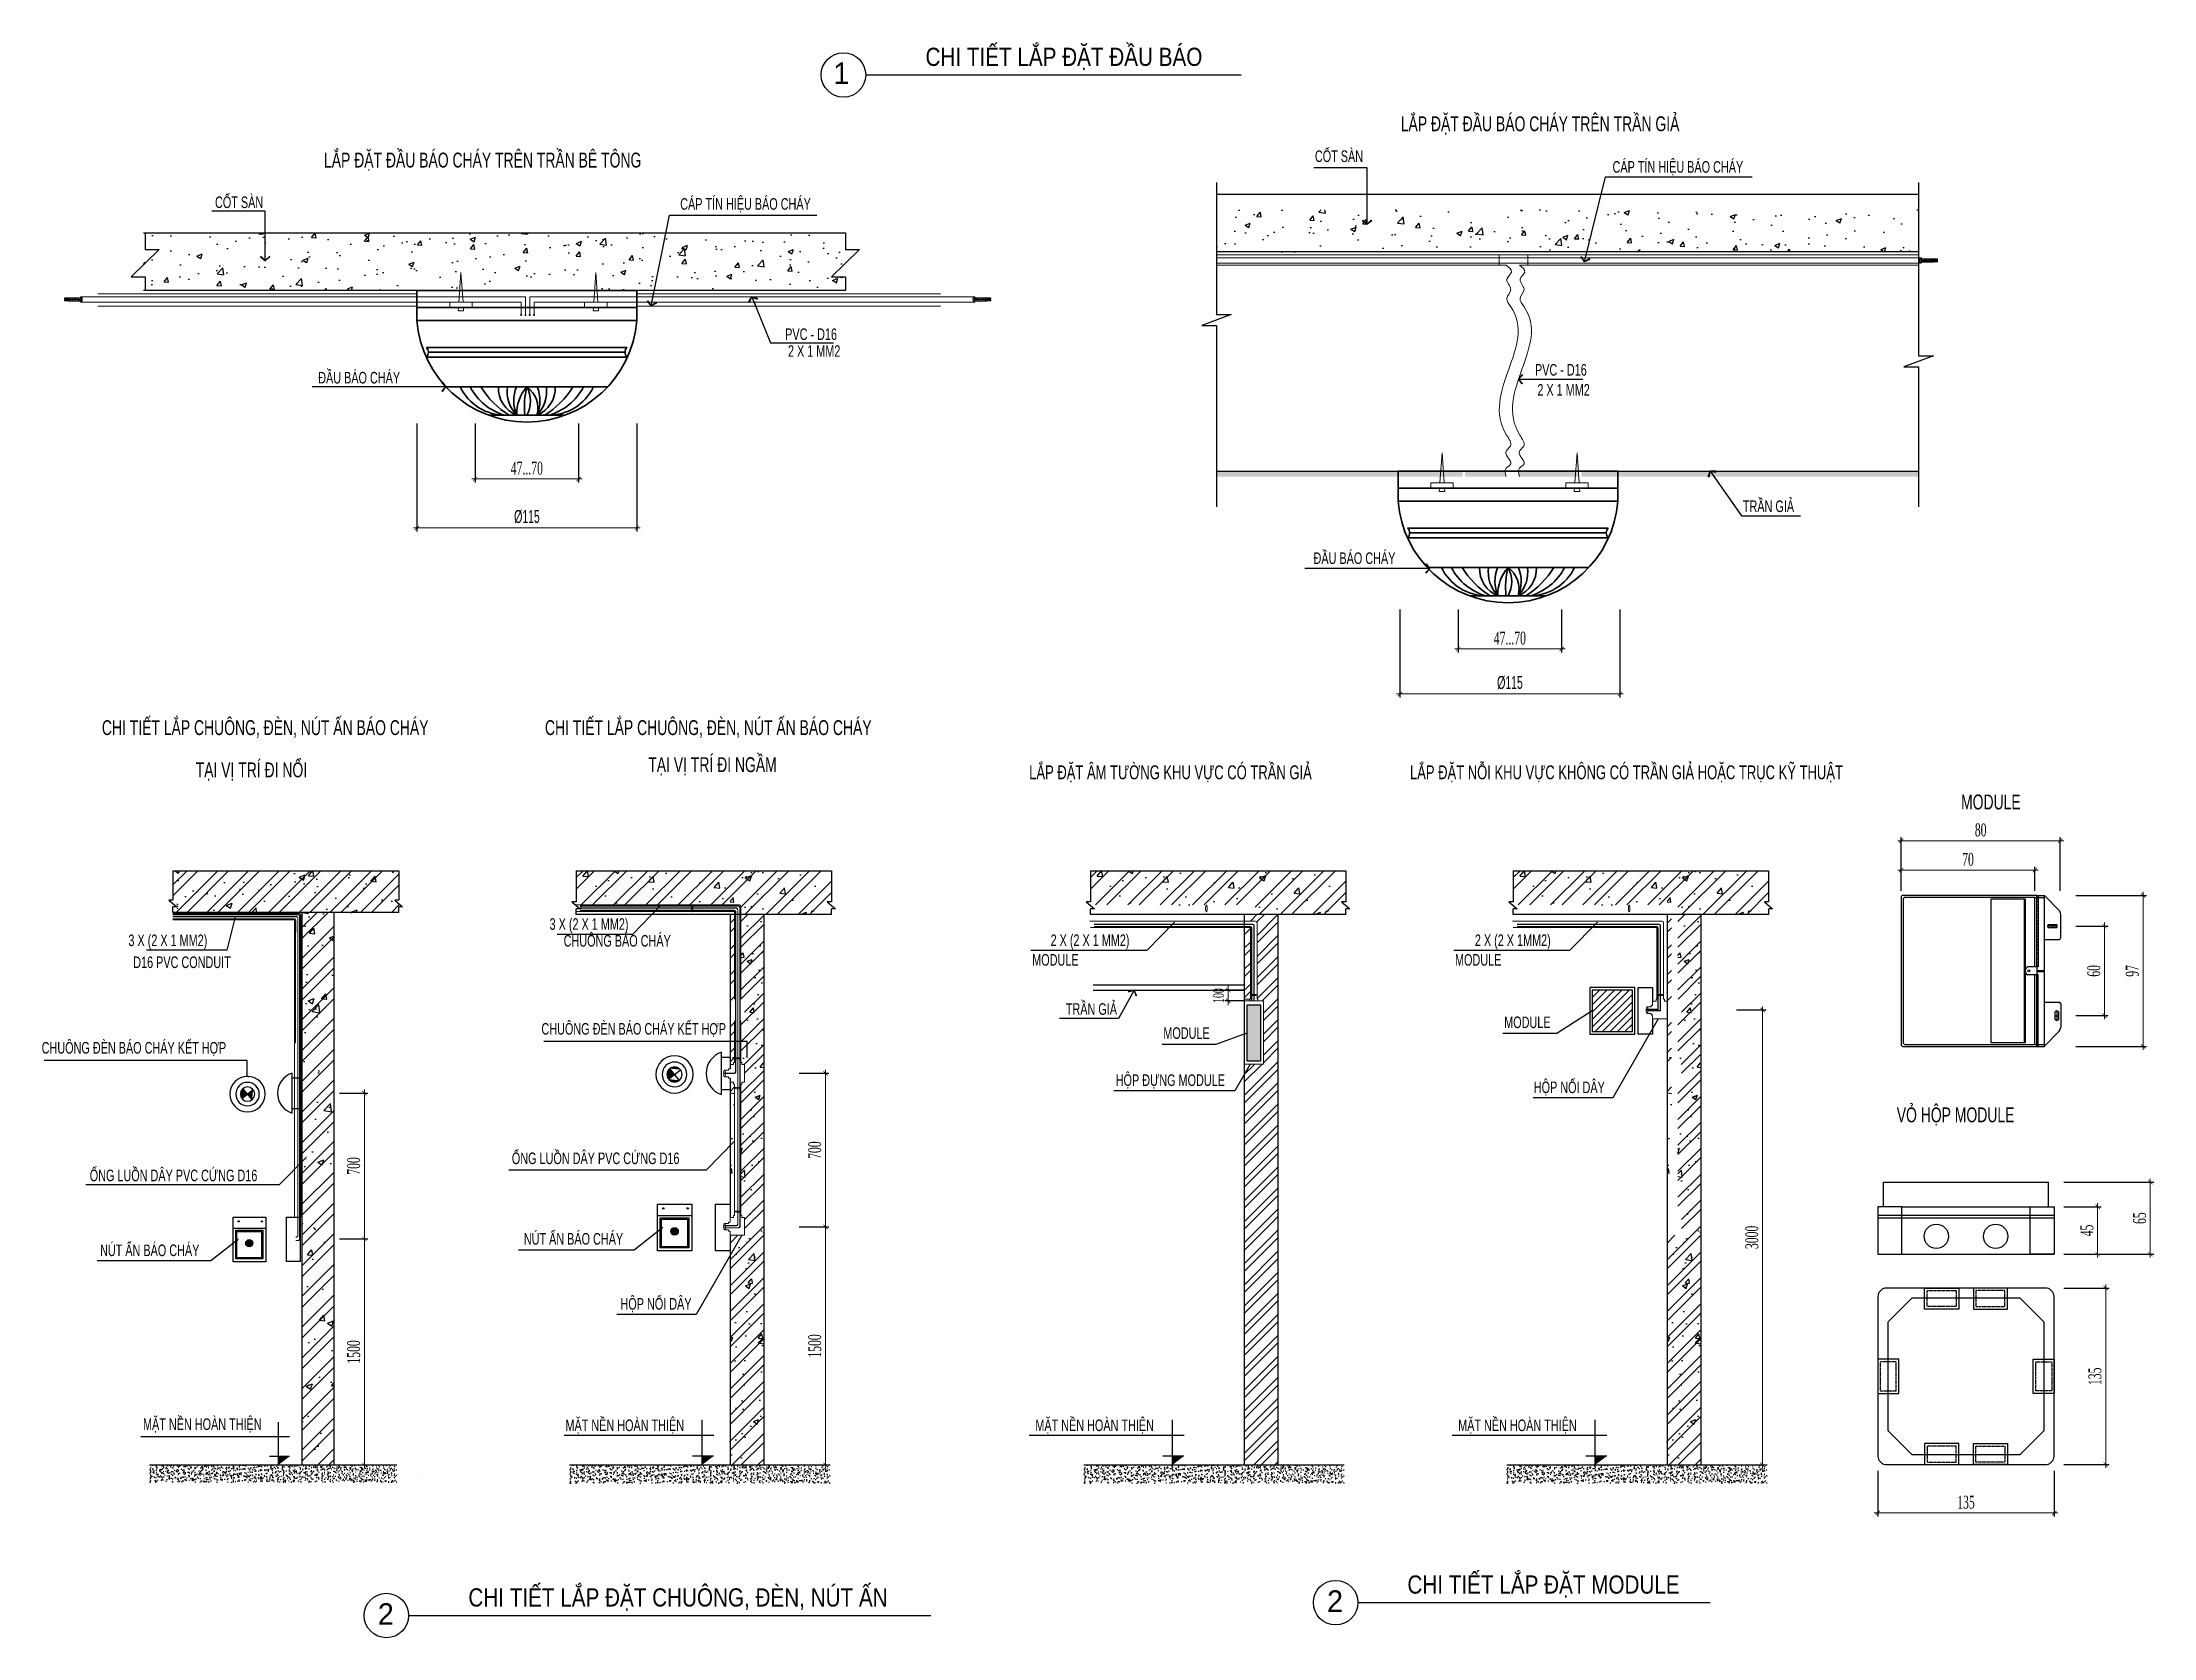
# Model space of a CAD drawing. Extents: x 98805 to 162655, y 54166 to 102415.
import ezdxf
from ezdxf.enums import TextEntityAlignment as Align

# ---------------------------------------------------------------- set-up
doc = ezdxf.new("R2010")
doc.units = 0
doc.header["$LTSCALE"] = 100
doc.header["$MEASUREMENT"] = 0
doc.linetypes.add('DASHED2', pattern=[0.375, 0.25, -0.125])
doc.layers.get('Defpoints').update_dxf_attribs({"color": 8})
for name, color, linetype in [('1TV_dim100', 4, 'Continuous'), ('4', 4, 'Continuous'), ('8', 8, 'Continuous'), ('F-BELL', 8, 'Continuous'), ('FIRE-C', 200, 'Continuous'), ('FIRE-TBI', 150, 'Continuous'), ('HACHT', 8, 'Continuous'), ('HATCH', 8, 'Continuous'), ('L', 7, 'Continuous'), ('M&E', 6, 'Continuous'), ('NHIET', 7, 'Continuous'), ('NM', 1, 'Continuous')]:
    doc.layers.add(name, color=color, linetype=linetype)
for name, color, linetype, lineweight in [('BC', 11, 'Continuous', 35), ('DIM', 7, 'Continuous', 13), ('PCCC', 11, 'Continuous', 18), ('Ra DP', 142, 'Continuous', 18), ('TexPCCC', 142, 'Continuous', 18), ('text PCCC', 142, 'Continuous', 18)]:
    doc.layers.add(name, color=color, linetype=linetype, lineweight=lineweight)
doc.styles.add('ARIALH', font='Vharial.ttf')
doc.styles.add('Note', font='vntimeh.shx')
doc.styles.get("Standard").update_dxf_attribs({"font": 'VHELVCN.TTF'})
doc.styles.add('VNBT', font='vnshxh.shx', dxfattribs={"width": 0.7, "height": 300})
doc.styles.add('VNTIMEH', font='vnshxh.shx', dxfattribs={"width": 0.75})
doc.styles.add('VNTIMEH-SHX', font='vntimeh.shx', dxfattribs={"width": 0.6})
doc.dimstyles.new('1-130A1', dxfattribs={"dimscale": 130, "dimtxt": 2.7, "dimasz": 1.5, "dimexe": 1.5, "dimexo": 0, "dimgap": 1, "dimtad": 1, "dimdec": 0, "dimdsep": 46, "dimtxsty": 'VNTIMEH-SHX', "dimblk1": 'ARCHTICK', "dimblk2": 'ARCHTICK', "dimsah": 1, "dimcen": 0, "dimdle": 1.5, "dimclrd": 9, "dimclre": 9, "dimclrt": 2, "dimadec": 0, "dimazin": 0, "dimtfac": 1, "dimtdec": 0, "dimtix": 1, "dimtmove": 2, "dimatfit": 3, "dimldrblk": 'DOTSMALL', "dimfxl": 0, "dimtolj": 1, "dimlwd": -1, "dimarcsym": 0})
doc.dimstyles.new('4', dxfattribs={"dimtxt": 2, "dimasz": 0.3, "dimexe": 0.3, "dimexo": 0, "dimgap": 0.5, "dimtad": 1, "dimdec": 0, "dimtxsty": 'ARIALH', "dimblk": 'ARCHTICK', "dimcen": 0.3, "dimdle": 0.3, "dimclrt": 7, "dimaunit": 1, "dimadec": 0, "dimazin": 0, "dimtfac": 1, "dimtdec": 0, "dimtix": 1, "dimtofl": 0, "dimtmove": 2, "dimatfit": 3, "dimldrblk": 'ARCHTICK', "dimfxl": 0, "dimarcsym": 0})
doc.dimstyles.new('DIM100', dxfattribs={"dimtxt": 400, "dimasz": 80, "dimexe": 60, "dimexo": 0, "dimgap": 50, "dimtad": 1, "dimdec": 0, "dimzin": 0, "dimdsep": 46, "dimtxsty": 'Standard', "dimblk1": 'ARCHTICK', "dimblk2": 'ARCHTICK', "dimsah": 1, "dimcen": 150, "dimdle": 60, "dimclrd": 256, "dimclre": 256, "dimclrt": 6, "dimadec": 0, "dimazin": 0, "dimtfac": 1, "dimtdec": 0, "dimtix": 1, "dimtmove": 2, "dimatfit": 3, "dimldrblk": 'ARCHTICK', "dimfxl": 0, "dimtvp": 0.833333, "dimtolj": 1, "dimtzin": 0, "dimarcsym": 0})
doc.dimstyles.new('UAC-Leader', dxfattribs={"dimscale": 0, "dimtxt": 2.2, "dimasz": 2.5, "dimexe": 1.25, "dimexo": 0.625, "dimtad": 1, "dimdec": 0, "dimtxsty": 'Note', "dimblk": 'ZZ_Open90', "dimcen": 2.5, "dimclrd": 1, "dimclrt": 256, "dimadec": 0, "dimazin": 0, "dimtfac": 1, "dimtdec": 0, "dimtofl": 0, "dimtmove": 2, "dimatfit": 3, "dimldrblk": 'ZZ_Open90', "dimfxl": 0, "dimarcsym": 0})
pattern_1 = [(180, (162218.0219, 91173.2757), (-5e-16, -1.758461555), []), (180, (162218.0219, 91172.3965), (-5e-16, -1.758461555), [0.87923078, -0.43961539])]
pattern_2 = [(180, (162218.0219, 91103.753), (-5e-16, -1.758461555), []), (180, (162218.0219, 91102.8738), (-5e-16, -1.758461555), [0.87923078, -0.43961539])]
pattern_3 = [(50.01, (243752.11, 114676.31), (248.251, -21.67548), [25.9578, -285.53556]), (355.01, (243752.11, 114676.3), (-48.06777, 260.3279), [20.7662, -228.42845]), (100.461, (243772.8, 114674.5), (200.1841, 238.65122), [22.0607, -242.66776]), (46.1942, (243752.1, 114745.53), (369.3858, -57.22296), [38.9367, -428.3033]), (96.6456, (243782.9, 114740.76), (323.4313, 337.2017), [33.0911, -364.0016]), (351.194, (243752.1, 114745.53), (323.4318, 337.2011), [31.1493, -342.6427]), (21.01, (243786.71, 114728.23), (206.61673, -139.31227), [25.9578, -285.53556]), (326.01, (243786.71, 114728.23), (84.16844, 250.9916), [20.7662, -228.42845]), (71.4614, (243803.93, 114716.62), (290.7846, 111.6799), [22.0607, -242.66776]), (37.51, (243752.11, 114676.31), (4.18846, 115.21653), [0, -225.65962, 0, -231.88949, 0, -229.29371]), (7.51, (243752.11, 114676.31), (91.02552, 136.52325), [0, -132.21162, 0, -220.46806, 0, -87.39119]), (327.51, (243674.93, 114676.3), (184.75887, -7.773815), [0, -86.52593, 0, -269.9609, 0, -358.21734]), (317.51, (243640.32, 114676.29), (201.8367, 34.6817), [0, -112.4837, 0, -179.28172, 0, -254.38623])]
pattern_4 = [(180, (132876.8152, 90874.9275), (-5e-16, -1.66982097), []), (180, (132876.8152, 90874.0926), (-5e-16, -1.66982097), [0.834910485, -0.41745524])]
pattern_5 = [(180, (132876.8152, 90940.9457), (-5e-16, -1.66982097), []), (180, (132876.8152, 90940.1108), (-5e-16, -1.66982097), [0.834910485, -0.41745524])]
pattern_6 = [(180, (132877.654, 90999.3453), (-5e-16, -1.66982097), []), (180, (132877.654, 90998.5104), (-5e-16, -1.66982097), [0.834910485, -0.41745524])]
pattern_7 = [(50.01, (209783.36, 111889.55), (235.73715, -20.58286), [24.6493, -271.1423]), (355.01, (209783.36, 111889.55), (-45.64477, 247.20527), [19.71944, -216.9138]), (100.461, (209803, 111887.84), (190.09323, 226.6213), [20.94867, -230.43535]), (46.1942, (209783.35, 111955.3), (350.7658, -54.33846), [36.974, -406.7134]), (96.6456, (209812.58, 111950.76), (307.1277, 320.2041), [31.423, -345.653]), (351.194, (209783.35, 111955.3), (307.1282, 320.2035), [29.5792, -325.3707]), (21.01, (209816.22, 111938.86), (196.2016, -132.2898), [24.6493, -271.1423]), (326.01, (209816.22, 111938.86), (79.9257, 238.33963), [19.71944, -216.9138]), (71.4614, (209832.57, 111927.84), (276.12673, 106.05034), [20.94867, -230.43535]), (37.51, (209783.36, 111889.555), (3.97733, 109.40869), [0, -214.28456, 0, -220.2004, 0, -217.73546]), (7.51, (209783.36, 111889.55), (86.4371, 129.64138), [0, -125.54709, 0, -209.3547, 0, -82.98597]), (327.51, (209710.07, 111889.54), (175.44554, -7.38195), [0, -82.16433, 0, -256.3527, 0, -340.16031]), (317.51, (209677.2, 111889.54), (191.66251, 32.93346), [0, -106.81362, 0, -170.24448, 0, -241.56312])]
pattern_8 = [(180, (151010.3334, 86663.9906), (-5e-16, -1.758461555), []), (180, (151010.3334, 86663.1114), (-5e-16, -1.758461555), [0.87923078, -0.43961539])]
pattern_9 = [(180, (151012.0781, 82058.7733), (-5e-16, -1.758461555), []), (180, (151012.0781, 82057.8941), (-5e-16, -1.758461555), [0.87923078, -0.43961539])]
pattern_10 = [(180, (151012.0781, 81993.7412), (-5e-16, -1.758461555), []), (180, (151012.0781, 81992.862), (-5e-16, -1.758461555), [0.87923078, -0.43961539])]
pattern_11 = [(180, (146668.4644, 91723.3388), (-5e-16, -1.758461555), []), (180, (146668.4644, 91722.4596), (-5e-16, -1.758461555), [0.87923078, -0.43961539])]
pattern_12 = [(180, (146667.581, 91661.8391), (-5e-16, -1.758461555), []), (180, (146667.581, 91660.9599), (-5e-16, -1.758461555), [0.87923078, -0.43961539])]
pattern_13 = [(180, (146667.581, 91592.3165), (-5e-16, -1.758461555), []), (180, (146667.581, 91591.4372), (-5e-16, -1.758461555), [0.87923078, -0.43961539])]
pattern_14 = [(50.01, (228201.67, 114676.31), (248.251, -21.67548), [25.9578, -285.53556]), (355.01, (228201.67, 114676.3), (-48.06777, 260.3279), [20.7662, -228.42845]), (100.461, (228222.36, 114674.5), (200.1841, 238.65122), [22.0607, -242.66776]), (46.1942, (228201.66, 114745.53), (369.3858, -57.22296), [38.9367, -428.3033]), (96.6456, (228232.44, 114740.76), (323.4313, 337.2017), [33.0911, -364.0016]), (351.194, (228201.66, 114745.53), (323.4318, 337.2011), [31.1493, -342.6427]), (21.01, (228236.27, 114728.23), (206.61673, -139.31227), [25.9578, -285.53556]), (326.01, (228236.27, 114728.23), (84.16844, 250.9916), [20.7662, -228.42845]), (71.4614, (228253.5, 114716.62), (290.7846, 111.6799), [22.0607, -242.66776]), (37.51, (228201.67, 114676.31), (4.18846, 115.21653), [0, -225.65962, 0, -231.88949, 0, -229.29371]), (7.51, (228201.67, 114676.31), (91.02552, 136.52325), [0, -132.21162, 0, -220.46806, 0, -87.39119]), (327.51, (228124.49, 114676.3), (184.75887, -7.773815), [0, -86.52593, 0, -269.9609, 0, -358.21734]), (317.51, (228089.88, 114676.29), (201.8367, 34.6817), [0, -112.4837, 0, -179.28172, 0, -254.38623])]
pattern_15 = [(360, (1119879.85, 274842.6508), (-8e-16, -3.37886509), []), (360, (1119879.85, 274840.9614), (-8e-16, -3.37886509), [1.68943254, -0.84471627])]
pattern_16 = [(360, (1119879.8483, 274864.6427), (-8e-16, -3.37886509), []), (360, (1119879.8483, 274862.9533), (-8e-16, -3.37886509), [1.68943254, -0.84471627])]
pattern_17 = [(360, (-2964.029, 173489.87), (-2e-15, -8.85409493), []), (360, (-2964.029, 173485.443), (-2e-15, -8.85409493), [4.42704747, -2.21352373])]
pattern_18 = [(360, (-2964.033, 173547.498), (-2e-15, -8.85409493), []), (360, (-2964.033, 173543.071), (-2e-15, -8.85409493), [4.42704747, -2.21352373])]
pattern_19 = [(45, (-9641.18, 0), (-318.198, 318.198), []), (45, (-9641.18, 225), (-318.198, 318.198), [])]
pattern_20 = [(180, (178909.6977, 88598.455), (-5e-16, -1.758461555), []), (180, (178909.6977, 88597.5758), (-5e-16, -1.758461555), [0.87923078, -0.43961539])]
pattern_21 = [(180, (178909.6977, 88556.7672), (-5e-16, -1.758461555), []), (180, (178909.6977, 88555.888), (-5e-16, -1.758461555), [0.87923078, -0.43961539])]
pattern_22 = [(180, (175002.8303, 91173.2757), (-5e-16, -1.758461555), []), (180, (175002.8303, 91172.3965), (-5e-16, -1.758461555), [0.87923078, -0.43961539])]
pattern_23 = [(180, (175002.8303, 91103.753), (-5e-16, -1.758461555), []), (180, (175002.8303, 91102.8738), (-5e-16, -1.758461555), [0.87923078, -0.43961539])]
pattern_24 = [(50.01, (256536.92, 114676.31), (248.251, -21.67548), [25.9578, -285.53556]), (355.01, (256536.92, 114676.3), (-48.06777, 260.3279), [20.7662, -228.42845]), (100.461, (256557.6, 114674.5), (200.1841, 238.65122), [22.0607, -242.66776]), (46.1942, (256536.9, 114745.53), (369.3858, -57.22296), [38.9367, -428.3033]), (96.6456, (256567.7, 114740.76), (323.4313, 337.2017), [33.0911, -364.0016]), (351.194, (256536.9, 114745.53), (323.4318, 337.2011), [31.1493, -342.6427]), (21.01, (256571.52, 114728.23), (206.61673, -139.31227), [25.9578, -285.53556]), (326.01, (256571.52, 114728.23), (84.16844, 250.9916), [20.7662, -228.42845]), (71.4614, (256588.74, 114716.62), (290.7846, 111.6799), [22.0607, -242.66776]), (37.51, (256536.92, 114676.31), (4.18846, 115.21653), [0, -225.65962, 0, -231.88949, 0, -229.29371]), (7.51, (256536.92, 114676.31), (91.02552, 136.52325), [0, -132.21162, 0, -220.46806, 0, -87.39119]), (327.51, (256459.74, 114676.3), (184.75887, -7.773815), [0, -86.52593, 0, -269.9609, 0, -358.21734]), (317.51, (256425.13, 114676.29), (201.8367, 34.6817), [0, -112.4837, 0, -179.28172, 0, -254.38623])]

msp = doc.modelspace()

# ---------------------------------------------------------------- texts
at = {"layer": 'text PCCC'}
for s, height, style, width, p in [('chi tiÕt l¾p ®Æt ®Çu b¸o', 550, 'VNBT', 0.85, (129700.2, 101995.7, -101595.4)), ('c¸p tÝn hiÖu b¸o ch¸y ', 350, 'VNTIMEH', 0.7, (148310.2, 98652.9, -83123.5)), ('c¸p tÝn hiÖu b¸o ch¸y ', 350, 'VNTIMEH', 0.7, (120117.5, 97532.8, -83123.5)), ('PVC - D16', 350, 'VNTIMEH', 0.7, (122054.2, 93585.3)), (' 2 x 1 mm2', 350, 'VNTIMEH', 0.7, (122101.6, 93078.6)), ('PVC - D16', 350, 'VNTIMEH', 0.7, (144726.7, 92508.8)), ('®Çu b¸o ch¸y', 350, 'VNTIMEH', 0.7, (108388.7, 92320.9)), (' 2 x 1 mm2', 350, 'VNTIMEH', 0.7, (144763.2, 91904.4)), ('trÇn gi¶', 350, 'VNTIMEH', 0.7, (151004.8, 88432.6)), ('®Çu b¸o ch¸y', 350, 'VNTIMEH', 0.7, (138485.7, 86862.2)), ('l¾p ®Æt ©m t\xadêng khu vùc cã trÇn gi¶', 420, 'VNTIMEH', 0.7, (132922.1, 80354.1, -121914.5)), ('l¾p ®Æt nçi khu vùc kh«ng cã trÇn gi¶ hoÆc trôc kü thuËt', 420, 'VNTIMEH', 0.7, (146709.9, 80354.1, -121914.5)), ('3 x (2 x 1 mm2)', 350, 'VNTIMEH', 0.7, (102604.1, 75213.4)), ('3 x (2 x 1 mm2)', 350, 'VNTIMEH', 0.7, (115340.3, 75705.4)), ('2 x (2 x 1 mm2)', 350, 'VNTIMEH', 0.7, (130488.7, 75216.8)), ('2 x (2 x 1mm2)', 350, 'VNTIMEH', 0.7, (143273.5, 75216.8)), ('D16 PVC conduit', 350, 'VNTIMEH', 0.7, (103032.4, 74592.9)), ('trÇn gi¶', 350, 'VNTIMEH', 0.7, (130531.2, 73229.5)), ('chi tiÕt l¾p ®Æt module', 550, 'VNBT', 0.85, (144202.6, 55798.2, -101595.4)), ('chi tiÕt l¾p ®Æt chu«ng, ®Ìn, nót Ên', 550, 'VNBT', 0.85, (118030.2, 55408.2, -101595.4))]:
    msp.add_text(s, height=height, dxfattribs=dict(at, style=style, width=width)).set_placement(p, align=Align.MIDDLE)
at = {"layer": 'text PCCC', "style": 'VNBT'}
for s, p in [('1', (122968.5, 101476.9, -101595.4)), ('2', (137898.2, 55279.4, -101595.4)), ('2', (109196.3, 54889.4, -101595.4))]:
    msp.add_text(s, height=650, dxfattribs=at).set_placement(p, align=Align.MIDDLE)
at = {"layer": 'text PCCC', "width": 0.7}
for s, height, style, p in [('l¾p ®Æt ®Çu b¸o ch¸y trªn trÇn gi¶', 450, 'VNBT', (139884.8, 99723.5)), ('l¾p ®Æt ®Çu b¸o ch¸y trªn trÇn bª t«ng', 450, 'VNBT', (107325.3, 98625.9)), ('cèt sµn', 350, 'VNTIMEH', (137289.1, 98792.5)), ('cèt sµn', 350, 'VNTIMEH', (104030.5, 97400.1)), ('module', 450, 'VNBT', (156828.1, 79214.8)), ('Chu«ng b¸o ch¸y', 350, 'VNTIMEH', (114572.5, 75066.1)), ('Module', 350, 'VNTIMEH', (128741.1, 74490.8)), ('Module', 350, 'VNTIMEH', (141526, 74490.8)), ('chu«ng ®Ìn b¸o ch¸y kÕt hîp', 350, 'VNTIMEH', (113901.3, 72405.6)), ('Module', 350, 'VNTIMEH', (143012.2, 72602.2)), ('chu«ng ®Ìn b¸o ch¸y kÕt hîp', 350, 'VNTIMEH', (98788.8, 71831)), ('Module', 350, 'VNTIMEH', (132706.6, 72277)), ('hép ®ùng module', 350, 'VNTIMEH', (131267.1, 70852.2)), ('hép nèi d©y', 350, 'VNTIMEH', (143908.1, 70636.1)), ('vá hép module ', 450, 'VNBT', (154883.6, 69753)), ('èng luån d©y PVC cøng D16', 350, 'VNTIMEH', (100242, 67971.6)), ('èng luån d©y PVC cøng D16', 350, 'VNTIMEH', (113006.1, 68489.5)), ('Nót Ên b¸o ch¸y', 350, 'VNTIMEH', (113368.1, 66054.9)), ('Nót Ên b¸o ch¸y', 350, 'VNTIMEH', (100553.7, 65707.3)), ('hép nèi d©y', 350, 'VNTIMEH', (116291.2, 64088.8)), ('MÆt nÒn hoµn thiÖn', 350, 'VNTIMEH', (101853.3, 60449.2)), ('MÆt nÒn hoµn thiÖn', 350, 'VNTIMEH', (114627.6, 60415.4)), ('MÆt nÒn hoµn thiÖn', 350, 'VNTIMEH', (128835.7, 60415.4)), ('MÆt nÒn hoµn thiÖn', 350, 'VNTIMEH', (141620.5, 60415.4))]:
    msp.add_text(s, height=height, dxfattribs=dict(at, style=style)).set_placement(p)
at = {"layer": 'text PCCC', "style": 'VNBT', "width": 0.7}
for s, p in [('chi tiÕt l¾p chu«ng, ®Ìn, nót Ên b¸o ch¸y', (105547.7, 81463.1)), ('chi tiÕt l¾p chu«ng, ®Ìn, nót Ên b¸o ch¸y', (118946.2, 81463.1)), ('t¹i vÞ trÝ ®i næi', (105130.8, 80185.4)), ('t¹i vÞ trÝ ®i ngÇm', (119073.8, 80343.5))]:
    msp.add_text(s, height=450, dxfattribs=at).set_placement(p, align=Align.CENTER)

# ---------------------------------------------------------------- blocks, each defined once
blk = doc.blocks.new('_ARCHTICK')
at = {"color": 0, "linetype": 'ByBlock', "const_width": 0.15}
blk.add_lwpolyline([(-0.5, -0.5), (0.5, 0.5)], dxfattribs=at)
blk = doc.blocks.new('*D15')
at = {"layer": 'Defpoints', "color": 0}
for p in [(160299, 76616), (160299, 72047), (162331, 72047)]:
    blk.add_point(p, dxfattribs=at)
at = {"layer": 'DIM', "color": 9}
blk.add_line((162331, 76720), (162331, 71943), dxfattribs=at)
at = {"layer": 'DIM', "color": 9, "lineweight": -2}
for p, q in [((160299, 76616), (162435, 76616)), ((160299, 72047), (162435, 72047))]:
    blk.add_line(p, q, dxfattribs=at)
at = {"layer": 'DIM', "color": 9, "xscale": 130, "yscale": 130, "zscale": 130}
for p, rotation in [((162331, 76616), 90), ((162331, 72047), 270)]:
    blk.add_blockref('_ARCHTICK', p, dxfattribs=dict(at, rotation=rotation))
at = {"layer": 'DIM', "color": 142, "insert": (162006, 74331), "char_height": 325, "attachment_point": 5, "rotation": 90, "style": 'VNTIMEH-SHX'}
blk.add_mtext('\\A1;{\\H1.2x;97}', dxfattribs=at)
blk = doc.blocks.new('_DotSmall')
at = {"color": 0, "linetype": 'ByBlock', "const_width": 0.5}
blk.add_lwpolyline([(-0.0625, 0, 1), (0.0625, 0, 1)], format="xyb", close=True, dxfattribs=at)
blk = doc.blocks.new('*D16')
at = {"layer": 'Defpoints', "color": 0}
for p in [(160299, 75687), (160299, 72978), (161169, 72978)]:
    blk.add_point(p, dxfattribs=at)
at = {"layer": 'DIM', "color": 9, "lineweight": -2}
for p, q in [((160299, 75687), (161273, 75687)), ((160299, 72978), (161273, 72978))]:
    blk.add_line(p, q, dxfattribs=at)
at = {"layer": 'DIM', "color": 9}
blk.add_line((161169, 75791), (161169, 72874), dxfattribs=at)
at = {"layer": 'DIM', "color": 9, "xscale": 130, "yscale": 130, "zscale": 130}
for p, rotation in [((161169, 75687), 90), ((161169, 72978), 270)]:
    blk.add_blockref('_ARCHTICK', p, dxfattribs=dict(at, rotation=rotation))
at = {"layer": 'DIM', "color": 142, "insert": (160844, 74332), "char_height": 325, "attachment_point": 5, "rotation": 90, "style": 'VNTIMEH-SHX'}
blk.add_mtext('\\A1;{\\H1.2x;60}', dxfattribs=at)
blk = doc.blocks.new('*D17')
at = {"layer": 'Defpoints', "color": 0}
for p in [(155016, 78267), (155016, 76750), (159827, 76750)]:
    blk.add_point(p, dxfattribs=at)
at = {"layer": 'DIM', "color": 9}
blk.add_line((159931, 78267), (154912, 78267), dxfattribs=at)
at = {"layer": 'DIM', "color": 9, "lineweight": -2}
for p, q in [((155016, 76750), (155016, 78371)), ((159827, 76750), (159827, 78371))]:
    blk.add_line(p, q, dxfattribs=at)
at = {"layer": 'DIM', "color": 9, "xscale": 130, "yscale": 130, "zscale": 130, "rotation": 180}
blk.add_blockref('_ARCHTICK', (155016, 78267), dxfattribs=at)
at = {"layer": 'DIM', "color": 9, "xscale": 130, "yscale": 130, "zscale": 130}
blk.add_blockref('_ARCHTICK', (159827, 78267), dxfattribs=at)
at = {"layer": 'DIM', "color": 142, "insert": (157421, 78592), "char_height": 325, "attachment_point": 5, "style": 'VNTIMEH-SHX'}
blk.add_mtext('\\A1;{\\H1.2x;80}', dxfattribs=at)
blk = doc.blocks.new('*D18')
at = {"layer": 'Defpoints', "color": 0}
for p in [(155016, 77379), (155016, 76750), (159060, 76750)]:
    blk.add_point(p, dxfattribs=at)
at = {"layer": 'DIM', "color": 9}
blk.add_line((159164, 77379), (154912, 77379), dxfattribs=at)
at = {"layer": 'DIM', "color": 9, "lineweight": -2}
for p, q in [((155016, 76750), (155016, 77483)), ((159060, 76750), (159060, 77483))]:
    blk.add_line(p, q, dxfattribs=at)
at = {"layer": 'DIM', "color": 9, "xscale": 130, "yscale": 130, "zscale": 130, "rotation": 180}
blk.add_blockref('_ARCHTICK', (155016, 77379), dxfattribs=at)
at = {"layer": 'DIM', "color": 9, "xscale": 130, "yscale": 130, "zscale": 130}
blk.add_blockref('_ARCHTICK', (159060, 77379), dxfattribs=at)
at = {"layer": 'DIM', "color": 142, "insert": (157038, 77704), "char_height": 325, "attachment_point": 5, "style": 'VNTIMEH-SHX'}
blk.add_mtext('\\A1;{\\H1.2x;70}', dxfattribs=at)
blk = doc.blocks.new('*D19')
at = {"layer": 'Defpoints', "color": 0}
for p in [(159934, 67943), (162551, 67943), (159934, 65767)]:
    blk.add_point(p, dxfattribs=at)
at = {"layer": 'DIM', "color": 9, "lineweight": -2}
for p, q in [((159934, 67943), (162655, 67943)), ((159934, 65767), (162655, 65767))]:
    blk.add_line(p, q, dxfattribs=at)
at = {"layer": 'DIM', "color": 9}
blk.add_line((162551, 65663), (162551, 68047), dxfattribs=at)
at = {"layer": 'DIM', "color": 9, "xscale": 130, "yscale": 130, "zscale": 130}
for p, rotation in [((162551, 67943), 90), ((162551, 65767), 270)]:
    blk.add_blockref('_ARCHTICK', p, dxfattribs=dict(at, rotation=rotation))
at = {"layer": 'DIM', "color": 142, "insert": (162226, 66855), "char_height": 325, "attachment_point": 5, "rotation": 90, "style": 'VNTIMEH-SHX'}
blk.add_mtext('\\A1;{\\H1.2x;65}', dxfattribs=at)
blk = doc.blocks.new('*D20')
at = {"layer": 'Defpoints', "color": 0}
for p in [(159934, 67200), (159934, 65767), (160958, 65767)]:
    blk.add_point(p, dxfattribs=at)
at = {"layer": 'DIM', "color": 9, "lineweight": -2}
for p, q in [((159934, 67200), (161062, 67200)), ((159934, 65767), (161062, 65767))]:
    blk.add_line(p, q, dxfattribs=at)
at = {"layer": 'DIM', "color": 9}
blk.add_line((160958, 67304), (160958, 65663), dxfattribs=at)
at = {"layer": 'DIM', "color": 9, "xscale": 130, "yscale": 130, "zscale": 130}
for p, rotation in [((160958, 67200), 90), ((160958, 65767), 270)]:
    blk.add_blockref('_ARCHTICK', p, dxfattribs=dict(at, rotation=rotation))
at = {"layer": 'DIM', "color": 142, "insert": (160633, 66483), "char_height": 325, "attachment_point": 5, "rotation": 90, "style": 'VNTIMEH-SHX'}
blk.add_mtext('\\A1;{\\H1.2x;45}', dxfattribs=at)
blk = doc.blocks.new('*D21')
at = {"layer": 'Defpoints', "color": 0}
for p in [(154309, 59213), (159646, 59213), (154309, 57939)]:
    blk.add_point(p, dxfattribs=at)
at = {"layer": 'DIM', "color": 9, "lineweight": -2}
for p, q in [((154309, 59213), (154309, 57835)), ((159646, 59213), (159646, 57835))]:
    blk.add_line(p, q, dxfattribs=at)
at = {"layer": 'DIM', "color": 9}
blk.add_line((159750, 57939), (154205, 57939), dxfattribs=at)
at = {"layer": 'DIM', "color": 9, "xscale": 130, "yscale": 130, "zscale": 130, "rotation": 180}
blk.add_blockref('_ARCHTICK', (154309, 57939), dxfattribs=at)
at = {"layer": 'DIM', "color": 9, "xscale": 130, "yscale": 130, "zscale": 130}
blk.add_blockref('_ARCHTICK', (159646, 57939), dxfattribs=at)
at = {"layer": 'DIM', "color": 142, "insert": (156977, 58264), "char_height": 325, "attachment_point": 5, "style": 'VNTIMEH-SHX'}
blk.add_mtext('\\A1;{\\H1.2x;135}', dxfattribs=at)
blk = doc.blocks.new('*D22')
at = {"layer": 'Defpoints', "color": 0}
for p in [(159934, 64740), (159934, 59404), (161202, 59404)]:
    blk.add_point(p, dxfattribs=at)
at = {"layer": 'DIM', "color": 9, "lineweight": -2}
for p, q in [((159934, 64740), (161306, 64740)), ((159934, 59404), (161306, 59404))]:
    blk.add_line(p, q, dxfattribs=at)
at = {"layer": 'DIM', "color": 9}
blk.add_line((161202, 64844), (161202, 59300), dxfattribs=at)
at = {"layer": 'DIM', "color": 9, "xscale": 130, "yscale": 130, "zscale": 130}
for p, rotation in [((161202, 64740), 90), ((161202, 59404), 270)]:
    blk.add_blockref('_ARCHTICK', p, dxfattribs=dict(at, rotation=rotation))
at = {"layer": 'DIM', "color": 142, "insert": (160877, 62072), "char_height": 325, "attachment_point": 5, "rotation": 90, "style": 'VNTIMEH-SHX'}
blk.add_mtext('\\A1;{\\H1.2x;135}', dxfattribs=at)
blk = doc.blocks.new('cot')
at = {"linetype": 'Continuous'}
for p, q in [((4.2, 0), (-4.2, 0)), ((-3.21, 2.46), (2.62, 2.46))]:
    blk.add_line(p, q, dxfattribs=at)
blk.add_solid([(0, 0), (0, 2.46), (0, 0), (-3.21, 2.46)], dxfattribs=at)
blk = doc.blocks.new('*D7')
at = {"layer": 'Defpoints', "color": 0}
for p in [(107796, 66226), (107796, 59392), (108549, 59392)]:
    blk.add_point(p, dxfattribs=at)
at = {"layer": 'DIM', "color": 9, "lineweight": -2}
for p, q in [((107796, 66226), (108653, 66226)), ((107796, 59392), (108653, 59392))]:
    blk.add_line(p, q, dxfattribs=at)
at = {"layer": 'DIM', "color": 9}
blk.add_line((108549, 66330), (108549, 59288), dxfattribs=at)
at = {"layer": 'DIM', "color": 9, "xscale": 130, "yscale": 130, "zscale": 130}
for p, rotation in [((108549, 66226), 90), ((108549, 59392), 270)]:
    blk.add_blockref('_ARCHTICK', p, dxfattribs=dict(at, rotation=rotation))
at = {"layer": 'DIM', "color": 142, "insert": (108224, 62809), "char_height": 325, "attachment_point": 5, "rotation": 90, "style": 'VNTIMEH-SHX'}
blk.add_mtext('\\A1;{\\H1.2x;1500}', dxfattribs=at)
blk = doc.blocks.new('*D8')
at = {"layer": 'Defpoints', "color": 0}
for p in [(107796, 70639), (108549, 70639), (107796, 66226)]:
    blk.add_point(p, dxfattribs=at)
at = {"layer": 'DIM', "color": 9, "lineweight": -2}
for p, q in [((107796, 70639), (108653, 70639)), ((107796, 66226), (108653, 66226))]:
    blk.add_line(p, q, dxfattribs=at)
at = {"layer": 'DIM', "color": 9}
blk.add_line((108549, 66122), (108549, 70743), dxfattribs=at)
at = {"layer": 'DIM', "color": 9, "xscale": 130, "yscale": 130, "zscale": 130}
for p, rotation in [((108549, 70639), 90), ((108549, 66226), 270)]:
    blk.add_blockref('_ARCHTICK', p, dxfattribs=dict(at, rotation=rotation))
at = {"layer": 'DIM', "color": 142, "insert": (108224, 68433), "char_height": 325, "attachment_point": 5, "rotation": 90, "style": 'VNTIMEH-SHX'}
blk.add_mtext('\\A1;{\\H1.2x;700}', dxfattribs=at)
blk = doc.blocks.new('*D9')
at = {"layer": 'Defpoints', "color": 0}
for p in [(121698, 71237), (122491, 71237), (121698, 66588)]:
    blk.add_point(p, dxfattribs=at)
at = {"layer": 'DIM', "color": 9, "lineweight": -2}
for p, q in [((121698, 71237), (122595, 71237)), ((121698, 66588), (122595, 66588))]:
    blk.add_line(p, q, dxfattribs=at)
at = {"layer": 'DIM', "color": 9}
blk.add_line((122491, 66484), (122491, 71341), dxfattribs=at)
at = {"layer": 'DIM', "color": 9, "xscale": 130, "yscale": 130, "zscale": 130}
for p, rotation in [((122491, 71237), 90), ((122491, 66588), 270)]:
    blk.add_blockref('_ARCHTICK', p, dxfattribs=dict(at, rotation=rotation))
at = {"layer": 'DIM', "color": 142, "insert": (122166, 68912), "char_height": 325, "attachment_point": 5, "rotation": 90, "style": 'VNTIMEH-SHX'}
blk.add_mtext('\\A1;{\\H1.2x;700}', dxfattribs=at)
blk = doc.blocks.new('*D10')
at = {"layer": 'Defpoints', "color": 0}
for p in [(121698, 66588), (121698, 59392), (122491, 59392)]:
    blk.add_point(p, dxfattribs=at)
at = {"layer": 'DIM', "color": 9, "lineweight": -2}
for p, q in [((121698, 66588), (122595, 66588)), ((121698, 59392), (122595, 59392))]:
    blk.add_line(p, q, dxfattribs=at)
at = {"layer": 'DIM', "color": 9}
blk.add_line((122491, 66692), (122491, 59288), dxfattribs=at)
at = {"layer": 'DIM', "color": 9, "xscale": 130, "yscale": 130, "zscale": 130}
for p, rotation in [((122491, 66588), 90), ((122491, 59392), 270)]:
    blk.add_blockref('_ARCHTICK', p, dxfattribs=dict(at, rotation=rotation))
at = {"layer": 'DIM', "color": 142, "insert": (122166, 62990), "char_height": 325, "attachment_point": 5, "rotation": 90, "style": 'VNTIMEH-SHX'}
blk.add_mtext('\\A1;{\\H1.2x;1500}', dxfattribs=at)
blk = doc.blocks.new('*D11')
at = {"layer": 'Defpoints', "color": 0}
for p in [(110135, 90886), (116785, 90886), (116785, 87725)]:
    blk.add_point(p, dxfattribs=at)
at = {"layer": 'DIM', "color": 9, "lineweight": -2}
for p, q in [((110135, 90886), (110135, 87621)), ((116785, 90886), (116785, 87621))]:
    blk.add_line(p, q, dxfattribs=at)
at = {"layer": 'DIM', "color": 9}
blk.add_line((110031, 87725), (116889, 87725), dxfattribs=at)
at = {"layer": 'DIM', "color": 9, "xscale": 130, "yscale": 130, "zscale": 130, "rotation": 180}
blk.add_blockref('_ARCHTICK', (110135, 87725), dxfattribs=at)
at = {"layer": 'DIM', "color": 9, "xscale": 130, "yscale": 130, "zscale": 130}
blk.add_blockref('_ARCHTICK', (116785, 87725), dxfattribs=at)
at = {"layer": 'DIM', "color": 142, "insert": (113460, 88065), "char_height": 325, "attachment_point": 5, "style": 'VNTIMEH-SHX'}
blk.add_mtext('\\A1;{\\fArial|b0|i0|c0|p34;\\H1.2x;%%C\\Fvncc-rms|c0;115}', dxfattribs=at)
blk = doc.blocks.new('*D12')
at = {"layer": 'Defpoints', "color": 0}
for p in [(111896, 90886), (115024, 90886), (115024, 89207)]:
    blk.add_point(p, dxfattribs=at)
at = {"layer": 'DIM', "color": 9, "lineweight": -2}
for p, q in [((111896, 90886), (111896, 89103)), ((115024, 90886), (115024, 89103))]:
    blk.add_line(p, q, dxfattribs=at)
at = {"layer": 'DIM', "color": 9}
blk.add_line((111792, 89207), (115128, 89207), dxfattribs=at)
at = {"layer": 'DIM', "color": 9, "xscale": 130, "yscale": 130, "zscale": 130, "rotation": 180}
blk.add_blockref('_ARCHTICK', (111896, 89207), dxfattribs=at)
at = {"layer": 'DIM', "color": 9, "xscale": 130, "yscale": 130, "zscale": 130}
blk.add_blockref('_ARCHTICK', (115024, 89207), dxfattribs=at)
at = {"layer": 'DIM', "color": 142, "insert": (113460, 89532), "char_height": 325, "attachment_point": 5, "style": 'VNTIMEH-SHX'}
blk.add_mtext('\\A1;{\\H1.2x;47...70}', dxfattribs=at)
blk = doc.blocks.new('ZZ_Open90')
at = {"color": 0, "linetype": 'ByBlock', "lineweight": -2}
for p, q in [((0, 0), (-1, 0)), ((-0.43, 0.57), (-0.5, 0.5)), ((-0.5, 0.5), (0, 0)), ((0, 0), (-0.5, -0.5)), ((-0.43, 0.57), (0, 0)), ((-0.43, -0.57), (0, 0)), ((-0.43, -0.57), (-0.5, -0.5))]:
    blk.add_line(p, q, dxfattribs=at)
blk = doc.blocks.new('23a')
at = {"layer": 'BC', "color": 7}
for p, q in [((153578, -361956), (157483, -361956)), ((153578, -362490), (153578, -361956)), ((157483, -362490), (157483, -361956)), ((153578, -362257), (157483, -362257)), ((153578, -362490), (157483, -362490)), ((153746, -362968), (157310, -362968)), ((153746, -363140), (157310, -363140)), ((153782, -363052), (157274, -363052)), ((154094, -363667), (156967, -363667)), ((154851, -364173), (156210, -364173))]:
    blk.add_line(p, q, dxfattribs=at)
for centre, radius, start, end in [((155530, -362336), 1958, 184.5167, 355.4833), ((153660, -363054), 122, 314.9351, 45.0649), ((157396, -363054), 122, 134.9351, 225.0649), ((155151, -363282), 891, 205.6093, 270.5789), ((155417, -363207), 1004, 207.2568, 254.088), ((156028, -362867), 1537, 211.3602, 238.1678), ((155547, -363690), 521, 177.5011, 247.8795), ((155801, -363743), 622, 172.9608, 223.6582), ((155944, -363914), 647, 157.5169, 203.5277), ((156062, -364140), 712, 138.3222, 182.6192), ((156989, -364025), 1502, 166.2089, 185.6466), ((155069, -363920), 526, 331.2532, 28.7468), ((155253, -364050), 473, 344.929, 54.1297), ((155513, -363690), 521, 292.1205, 2.4989), ((155259, -363743), 622, 316.3418, 7.0392), ((155116, -363914), 647, 336.4723, 22.4831), ((155033, -362867), 1537, 301.8322, 328.6398), ((155910, -363282), 891, 269.4211, 334.3907), ((155643, -363207), 1004, 285.912, 332.7432)]:
    blk.add_arc(centre, radius, start, end, dxfattribs=at)
at = {"layer": 'TexPCCC', "color": 7}
for p, q in [((154359, -361635), (154322, -362163)), ((154359, -361635), (154397, -362163)), ((156755, -361635), (156718, -362163)), ((156755, -361635), (156793, -362163)), ((155507, -362069), (155507, -362401)), ((155581, -362069), (155581, -362401)), ((154315, -362257), (154311, -362319)), ((154311, -362319), (154408, -362319)), ((154404, -362257), (154408, -362319)), ((155429, -362163), (155429, -362400)), ((155658, -362163), (155658, -362400)), ((156711, -362257), (156707, -362319)), ((156707, -362319), (156804, -362319)), ((156800, -362257), (156804, -362319))]:
    blk.add_line(p, q, dxfattribs=at)
for points in [[(154160, -362163), (154559, -362163), (154559, -362257), (154160, -362257)], [(156556, -362163), (156955, -362163), (156955, -362257), (156556, -362257)]]:
    blk.add_lwpolyline(points, close=True, dxfattribs=at)
at = {"layer": 'TexPCCC', "color": 7, "const_width": 18.1}
for points in [[(155420, -362391, 1), (155438, -362391, 1)], [(155498, -362392, 1), (155516, -362392, 1)], [(155590, -362392, -1), (155572, -362392, -1)], [(155667, -362391, -1), (155649, -362391, -1)]]:
    blk.add_lwpolyline(points, format="xyb", close=True, dxfattribs=at)
blk = doc.blocks.new('5224')
at = {"layer": 'Ra DP'}
h = blk.add_hatch(dxfattribs=at)
h.set_pattern_fill('AR-SAND', color=31, scale=4.505153, style=0)
h.set_pattern_definition([(37.5, (960812.5264, 196082.431), (-0.28379474, 8.68063675), [0, -6.84783325, 0, -7.65876087, 0, -7.32087436]), (7.5, (960812.526, 196082.431), (7.97311563, 12.7142011), [0, -3.69422583, 0, -6.17206023, 0, -2.36520556]), (327.5, (960806.985, 196082.431), (14.02968696, 0.0254949), [0, -2.25257673, 0, -8.10927621, 0, -10.58711061]), (317.5, (960806.985, 196082.431), (13.54306165, 3.9540631), [0, -1.12628836, 0, -5.31608107, 0, -6.08195716])])
edge = h.paths.add_edge_path()
edge.add_ellipse((1180399, 245212), major_axis=(0, -8.8), ratio=0.703756, start_angle=180, end_angle=360)
edge.add_line((1180399, 245203), (1180534, 245203))
edge.add_ellipse((1180535, 245212), major_axis=(0, 8.8), ratio=0.703756, start_angle=0, end_angle=180, ccw=False)
edge.add_line((1180534, 245221), (1180399, 245221))
h = blk.add_hatch(dxfattribs=at)
h.set_pattern_fill('AR-SAND', color=31, scale=4.505153, style=0)
h.set_pattern_definition([(322.5, (1119879.85, 274842.651), (-0.28379474, -8.68063675), [0, -6.84783325, 0, -7.6587609, 0, -7.32087436]), (352.5, (1119879.85, 274842.651), (7.9731156, -12.714201), [0, -3.6942258, 0, -6.1720602, 0, -2.36520556]), (32.5, (1119874.3086, 274842.651), (14.029687, -0.0254949), [0, -2.2525767, 0, -8.1092762, 0, -10.5871106]), (42.5, (1119874.309, 274842.651), (13.5430617, -3.954063), [0, -1.1262884, 0, -5.3160811, 0, -6.08195716])])
edge = h.paths.add_edge_path()
edge.add_ellipse((1180535, 245190), major_axis=(0, -8.8), ratio=0.703756, start_angle=180, end_angle=360)
edge.add_line((1180534, 245199), (1180399, 245199))
edge.add_ellipse((1180399, 245190), major_axis=(0, 8.8), ratio=0.703756, start_angle=0, end_angle=180)
edge.add_line((1180399, 245181), (1180534, 245181))
h = blk.add_hatch(dxfattribs=at)
h.set_pattern_fill('BRASS', color=31, scale=13.51546, style=0)
h.set_pattern_definition(pattern_16)
edge = h.paths.add_edge_path()
edge.add_ellipse((1180587, 245212), major_axis=(0, 5.55), ratio=0.576457, start_angle=0, end_angle=90)
edge.add_line((1180584, 245212), (1180532, 245212))
edge.add_spline(control_points=[(1180532, 245212), (1180532, 245212), (1180532, 245212), (1180532, 245213), (1180532, 245214), (1180533, 245215), (1180533, 245215), (1180533, 245216), (1180533, 245216), (1180534, 245217), (1180534, 245217), (1180534, 245217), (1180534, 245217), (1180535, 245218), (1180535, 245218), (1180535, 245218), (1180535, 245218), (1180535, 245218)], knot_values=[4.712075, 4.712075, 4.712075, 4.712075, 4.762076, 4.762076, 5.025634, 5.025634, 5.289191, 5.289191, 5.552749, 5.552749, 5.755343, 5.755343, 5.957938, 5.957938, 6.160533, 6.160533, 6.283185, 6.283185, 6.283185, 6.283185], degree=3, periodic=0)
edge.add_line((1180535, 245218), (1180587, 245218))
h = blk.add_hatch(dxfattribs=at)
h.set_pattern_fill('BRASS', color=31, scale=13.51546, style=0)
h.set_pattern_definition(pattern_16)
edge = h.paths.add_edge_path()
edge.add_ellipse((1180587, 245212), major_axis=(0, 5.55), ratio=0.576457, start_angle=90, end_angle=178.7179)
edge.add_line((1180587, 245207), (1180535, 245207))
edge.add_spline(control_points=[(1180535, 245207), (1180535, 245207), (1180535, 245207), (1180535, 245207), (1180535, 245207), (1180535, 245207), (1180535, 245207), (1180534, 245207), (1180534, 245207), (1180534, 245207), (1180534, 245208), (1180533, 245208), (1180533, 245208), (1180533, 245209), (1180533, 245209), (1180533, 245210), (1180532, 245210), (1180532, 245211), (1180532, 245212), (1180532, 245212)], knot_values=[3.139191, 3.139191, 3.139191, 3.139191, 3.192173, 3.192173, 3.378794, 3.378794, 3.565415, 3.565415, 3.752035, 3.752035, 3.938656, 3.938656, 4.125277, 4.125277, 4.311897, 4.311897, 4.498518, 4.498518, 4.712075, 4.712075, 4.712075, 4.712075], degree=3, periodic=0)
edge.add_line((1180532, 245212), (1180584, 245212))
h = blk.add_hatch(dxfattribs=at)
h.set_pattern_fill('BRASS', color=31, scale=13.51546, style=0)
h.set_pattern_definition(pattern_15)
edge = h.paths.add_edge_path()
edge.add_ellipse((1180587, 245190), major_axis=(0, 5.55), ratio=0.576457, start_angle=0, end_angle=90)
edge.add_line((1180584, 245190), (1180532, 245190))
edge.add_spline(control_points=[(1180532, 245190), (1180532, 245190), (1180532, 245190), (1180532, 245191), (1180532, 245192), (1180533, 245193), (1180533, 245193), (1180533, 245194), (1180533, 245194), (1180534, 245195), (1180534, 245195), (1180534, 245195), (1180534, 245195), (1180535, 245196), (1180535, 245196), (1180535, 245196), (1180535, 245196), (1180535, 245196)], knot_values=[4.712075, 4.712075, 4.712075, 4.712075, 4.762076, 4.762076, 5.025634, 5.025634, 5.289191, 5.289191, 5.552749, 5.552749, 5.755343, 5.755343, 5.957938, 5.957938, 6.160533, 6.160533, 6.283185, 6.283185, 6.283185, 6.283185], degree=3, periodic=0)
edge.add_line((1180535, 245196), (1180587, 245196))
h = blk.add_hatch(dxfattribs=at)
h.set_pattern_fill('BRASS', color=31, scale=13.51546, style=0)
h.set_pattern_definition(pattern_15)
edge = h.paths.add_edge_path()
edge.add_ellipse((1180587, 245190), major_axis=(0, 5.55), ratio=0.576457, start_angle=90, end_angle=178.7179)
edge.add_line((1180587, 245185), (1180535, 245185))
edge.add_spline(control_points=[(1180535, 245185), (1180535, 245185), (1180535, 245185), (1180535, 245185), (1180535, 245185), (1180535, 245185), (1180535, 245185), (1180534, 245185), (1180534, 245185), (1180534, 245185), (1180534, 245186), (1180533, 245186), (1180533, 245186), (1180533, 245187), (1180533, 245187), (1180533, 245188), (1180532, 245188), (1180532, 245189), (1180532, 245190), (1180532, 245190)], knot_values=[3.139191, 3.139191, 3.139191, 3.139191, 3.192173, 3.192173, 3.378794, 3.378794, 3.565415, 3.565415, 3.752035, 3.752035, 3.938656, 3.938656, 4.125277, 4.125277, 4.311897, 4.311897, 4.498518, 4.498518, 4.712075, 4.712075, 4.712075, 4.712075], degree=3, periodic=0)
edge.add_line((1180532, 245190), (1180584, 245190))
at = {"layer": 'Ra DP', "color": 31}
for p, q in [((1180399, 245221), (1180535, 245221)), ((1180399, 245203), (1180535, 245203)), ((1180399, 245199), (1180535, 245199)), ((1180399, 245181), (1180535, 245181)), ((1180535, 245218), (1180587, 245218)), ((1180535, 245207), (1180587, 245207)), ((1180535, 245196), (1180587, 245196)), ((1180535, 245185), (1180587, 245185))]:
    blk.add_line(p, q, dxfattribs=at)
for centre, major_axis, ratio, start_param, end_param in [((1180394, 245201), (0, 30.6), 0.453327, -0.866655, 4.008248), ((1180399, 245212), (0, -8.8), 0.703756, 3.141593, 6.283185), ((1180394, 245201), (0, 30.6), 0.453327, 4.640439, 4.784339), ((1180535, 245212), (0, 8.8), 0.703756, -0.889121, 4.030729)]:
    blk.add_ellipse(centre, major_axis=major_axis, ratio=ratio, start_param=start_param, end_param=end_param, dxfattribs=at)
at = {"layer": 'Ra DP', "color": 31, "extrusion": (0, 0, -1)}
for centre, start_param, end_param in [((1180399, 245190), 3.141593, 6.283185), ((1180535, 245190), 2.252472, 7.172322)]:
    blk.add_ellipse(centre, major_axis=(0, 8.8), ratio=0.703756, start_param=start_param, end_param=end_param, dxfattribs=at)
at = {"layer": 'Ra DP', "color": 31}
for points in [[(1180535, 245218), (1180535, 245218), (1180535, 245218), (1180535, 245218), (1180535, 245218), (1180535, 245218), (1180535, 245217), (1180534, 245217), (1180534, 245217), (1180534, 245217), (1180534, 245217), (1180533, 245216), (1180533, 245216), (1180533, 245215), (1180533, 245215), (1180533, 245214), (1180532, 245214), (1180532, 245213), (1180532, 245212), (1180532, 245211), (1180532, 245211), (1180533, 245210), (1180533, 245209), (1180533, 245208), (1180533, 245208), (1180534, 245207), (1180534, 245207), (1180534, 245207), (1180534, 245207), (1180535, 245207), (1180535, 245207), (1180535, 245207), (1180535, 245207), (1180535, 245207)], [(1180535, 245185), (1180535, 245185), (1180535, 245185), (1180535, 245185), (1180535, 245185), (1180535, 245185), (1180535, 245185), (1180534, 245185), (1180534, 245185), (1180534, 245185), (1180534, 245186), (1180533, 245186), (1180533, 245186), (1180533, 245187), (1180533, 245187), (1180533, 245188), (1180532, 245188), (1180532, 245189), (1180532, 245190), (1180532, 245191), (1180532, 245192), (1180533, 245193), (1180533, 245193), (1180533, 245194), (1180533, 245194), (1180534, 245195), (1180534, 245195), (1180534, 245195), (1180534, 245195), (1180535, 245196), (1180535, 245196), (1180535, 245196), (1180535, 245196), (1180535, 245196)]]:
    blk.add_open_spline(points, degree=3, knots=[3.139191, 3.139191, 3.139191, 3.139191, 3.192173, 3.192173, 3.378794, 3.378794, 3.565415, 3.565415, 3.752035, 3.752035, 3.938656, 3.938656, 4.125277, 4.125277, 4.311897, 4.311897, 4.498518, 4.498518, 4.762076, 4.762076, 5.025634, 5.025634, 5.289191, 5.289191, 5.552749, 5.552749, 5.755343, 5.755343, 5.957938, 5.957938, 6.160533, 6.160533, 6.283185, 6.283185, 6.283185, 6.283185], dxfattribs=at)
at = {"layer": 'TexPCCC', "color": 37}
for p, q in [((1180394, 245232), (1175266, 245232)), ((1180395, 245171), (1175316, 245171))]:
    blk.add_line(p, q, dxfattribs=at)
blk = doc.blocks.new('da')
at = {"layer": '1TV_dim100', "color": 37}
for centre in [(163774, -362100), (163774, -362133)]:
    blk.add_arc(centre, 10.4, 122.4833, 231.7044, dxfattribs=at)
at = {"layer": 'PCCC', "xscale": 1.538611199823208, "yscale": 1.538611199939623, "zscale": 1.538611199999999}
blk.add_blockref('5224', (-1652696, -739385), dxfattribs=at)
blk = doc.blocks.new('*D13')
at = {"layer": 'Defpoints', "color": 0}
for p in [(141621, 85264), (144749, 85264), (144749, 84067)]:
    blk.add_point(p, dxfattribs=at)
at = {"layer": 'DIM', "color": 9, "lineweight": -2}
for p, q in [((141621, 85264), (141621, 83963)), ((144749, 85264), (144749, 83963))]:
    blk.add_line(p, q, dxfattribs=at)
at = {"layer": 'DIM', "color": 9}
blk.add_line((141517, 84067), (144853, 84067), dxfattribs=at)
at = {"layer": 'DIM', "color": 9, "xscale": 130, "yscale": 130, "zscale": 130, "rotation": 180}
blk.add_blockref('_ARCHTICK', (141621, 84067), dxfattribs=at)
at = {"layer": 'DIM', "color": 9, "xscale": 130, "yscale": 130, "zscale": 130}
blk.add_blockref('_ARCHTICK', (144749, 84067), dxfattribs=at)
at = {"layer": 'DIM', "color": 142, "insert": (143185, 84392), "char_height": 325, "attachment_point": 5, "style": 'VNTIMEH-SHX'}
blk.add_mtext('\\A1;{\\H1.2x;47...70}', dxfattribs=at)
blk = doc.blocks.new('*D14')
at = {"layer": 'Defpoints', "color": 0}
for p in [(139860, 85264), (146510, 85264), (146510, 82706)]:
    blk.add_point(p, dxfattribs=at)
at = {"layer": 'DIM', "color": 9, "lineweight": -2}
for p, q in [((139860, 85264), (139860, 82602)), ((146510, 85264), (146510, 82602))]:
    blk.add_line(p, q, dxfattribs=at)
at = {"layer": 'DIM', "color": 9}
blk.add_line((139756, 82706), (146614, 82706), dxfattribs=at)
at = {"layer": 'DIM', "color": 9, "xscale": 130, "yscale": 130, "zscale": 130, "rotation": 180}
blk.add_blockref('_ARCHTICK', (139860, 82706), dxfattribs=at)
at = {"layer": 'DIM', "color": 9, "xscale": 130, "yscale": 130, "zscale": 130}
blk.add_blockref('_ARCHTICK', (146510, 82706), dxfattribs=at)
at = {"layer": 'DIM', "color": 142, "insert": (143185, 83046), "char_height": 325, "attachment_point": 5, "style": 'VNTIMEH-SHX'}
blk.add_mtext('\\A1;{\\fArial|b0|i0|c0|p34;\\H1.2x;%%C\\Fvncc-rms|c0;115}', dxfattribs=at)
blk = doc.blocks.new('*D23')
at = {"layer": 'Defpoints', "color": 0}
for p in [(134670, 73750), (135153, 73750), (135153, 73425)]:
    blk.add_point(p, dxfattribs=at)
at = {"layer": 'DIM', "color": 9, "lineweight": -2}
for p, q in [((135153, 73750), (134566, 73750)), ((135153, 73425), (134566, 73425))]:
    blk.add_line(p, q, dxfattribs=at)
at = {"layer": 'DIM', "color": 9}
for p, q in [((134670, 73750), (134670, 73880)), ((134670, 73425), (134670, 73750)), ((134670, 73425), (134670, 73295))]:
    blk.add_line(p, q, dxfattribs=at)
at = {"layer": 'DIM', "color": 9, "xscale": 130, "yscale": 130, "zscale": 130}
for p, rotation in [((134670, 73750), 270), ((134670, 73425), 90)]:
    blk.add_blockref('_ARCHTICK', p, dxfattribs=dict(at, rotation=rotation))
at = {"layer": 'DIM', "color": 142, "insert": (134377, 73587), "char_height": 325, "attachment_point": 5, "rotation": 90, "style": 'VNTIMEH-SHX'}
blk.add_mtext('\\A1;100', dxfattribs=at)
blk = doc.blocks.new('*D24')
at = {"layer": 'Defpoints', "color": 0}
for p in [(150033, 73153), (150033, 59392), (150827, 59392)]:
    blk.add_point(p, dxfattribs=at)
at = {"layer": 'DIM', "color": 9, "lineweight": -2}
for p, q in [((150033, 73153), (150931, 73153)), ((150033, 59392), (150931, 59392))]:
    blk.add_line(p, q, dxfattribs=at)
at = {"layer": 'DIM', "color": 9}
blk.add_line((150827, 73257), (150827, 59288), dxfattribs=at)
at = {"layer": 'DIM', "color": 9, "xscale": 130, "yscale": 130, "zscale": 130}
for p, rotation in [((150827, 73153), 90), ((150827, 59392), 270)]:
    blk.add_blockref('_ARCHTICK', p, dxfattribs=dict(at, rotation=rotation))
at = {"layer": 'DIM', "color": 142, "insert": (150502, 66273), "char_height": 325, "attachment_point": 5, "rotation": 90, "style": 'VNTIMEH-SHX'}
blk.add_mtext('\\A1;{\\H1.2x;3000}', dxfattribs=at)

# ---------------------------------------------------------------- dimensions: what is measured, and where the dimension line sits
at = {"layer": 'DIM'}
for base, p1, p2, angle, text, picture, middle in [((116784.9, 87724.7), (110134.8, 90886.4), (116784.9, 90886.4), 180, '{\\fArial|b0|i0|c0|p34;\\H1.2x;%%C\\Fvncc-rms|c0;115}', '*D11', (113459.9, 88064.7)), ((115024.1, 89207.3), (111895.6, 90886.4), (115024.1, 90886.4), 180, '{\\H1.2x;47...70}', '*D12', (113459.9, 89532.3)), ((146509.9, 82706.4), (139859.8, 85263.5), (146509.9, 85263.5), 180, '{\\fArial|b0|i0|c0|p34;\\H1.2x;%%C\\Fvncc-rms|c0;115}', '*D14', (143184.8, 83046.5)), ((144749.1, 84067), (141620.6, 85263.5), (144749.1, 85263.5), 180, '{\\H1.2x;47...70}', '*D13', (143184.8, 84392)), ((162330.8, 72046.8), (160298.9, 76616.1), (160298.9, 72046.8), 90, '{\\H1.2x;97}', '*D15', (162005.8, 74331.5)), ((161169.4, 72977.5), (160298.9, 75686.8), (160298.9, 72977.5), 90, '{\\H1.2x;60}', '*D16', (160844.4, 74332.2)), ((134669.9, 73749.6), (135153, 73424.8), (135153, 73749.6), 90, '100', '*D23', (134377.4, 73587.2)), ((150826.6, 59392.3), (150033.1, 73153.3), (150033.1, 59392.3), 90, '{\\H1.2x;3000}', '*D24', (150501.6, 66272.8)), ((122491.3, 71236.5), (121697.9, 66588.4), (121697.9, 71236.5), 90, '{\\H1.2x;700}', '*D9', (122166.3, 68912.4)), ((108549.4, 70639.5), (107795.9, 66225.6), (107795.9, 70639.5), 90, '{\\H1.2x;700}', '*D8', (108224.4, 68432.5)), ((162551.1, 67943.1), (159933.6, 65766.6), (159933.6, 67943.1), 90, '{\\H1.2x;65}', '*D19', (162226.1, 66854.8)), ((160958.1, 65766.6), (159933.6, 67199.6), (159933.6, 65766.6), 90, '{\\H1.2x;45}', '*D20', (160633.1, 66483.1)), ((122491.3, 59392.3), (121697.9, 66588.4), (121697.9, 59392.3), 90, '{\\H1.2x;1500}', '*D10', (122166.3, 62990.3)), ((108549.4, 59392.3), (107795.9, 66225.6), (107795.9, 59392.3), 90, '{\\H1.2x;1500}', '*D7', (108224.4, 62809)), ((161202.2, 59403.9), (159933.6, 64740.2), (159933.6, 59403.9), 90, '{\\H1.2x;135}', '*D22', (160877.2, 62072))]:
    dim = msp.add_linear_dim(base=base, p1=p1, p2=p2, angle=angle, text=text, dimstyle='1-130A1', override={"dimtxt": 2.5, "dimasz": 1, "dimexe": 0.8, "dimdle": 0.8, "dimclrt": 142}, dxfattribs=at)
    dim.commit()
    dim.dimension.update_dxf_attribs({"geometry": picture, "text_midpoint": middle})
for base, p1, p2, text, picture, middle in [((155016.2, 78266.5), (159826.7, 76750.3), (155016.2, 76750.3), '{\\H1.2x;80}', '*D17', (157421.5, 78591.5)), ((155016.2, 77379.4), (159059.6, 76750.3), (155016.2, 76750.3), '{\\H1.2x;70}', '*D18', (157037.9, 77704.4)), ((154309.3, 57938.9), (159645.6, 59212.5), (154309.3, 59212.5), '{\\H1.2x;135}', '*D21', (156977.4, 58263.9))]:
    dim = msp.add_linear_dim(base=base, p1=p1, p2=p2, text=text, dimstyle='1-130A1', override={"dimtxt": 2.5, "dimasz": 1, "dimexe": 0.8, "dimdle": 0.8, "dimclrt": 142}, dxfattribs=at)
    dim.commit()
    dim.dimension.update_dxf_attribs({"geometry": picture, "text_midpoint": middle})

# ---------------------------------------------------------------- hatches: boundary and pattern name
at = {"layer": '8'}
h = msp.add_hatch(dxfattribs=at)
h.set_pattern_fill('SOLID', color=5, scale=50, style=0)
h.set_pattern_definition([(45, (-367729.1, -451773.03), (-112.2532, 112.2532), [])])
h.paths.add_polyline_path([(146888.9, 73749.4), (145676.9, 73749.4), (145676.9, 72497), (146888.9, 72497)])
at = {"layer": 'DIM'}
h = msp.add_hatch(dxfattribs=at)
h.set_pattern_fill('ANSI31', color=256, style=0)
h.set_pattern_definition([(45, (-9641.17693, 0), (-0.08838834765, 0.08838834765), [])])
h.paths.add_polyline_path([(135650.8, 73291.2), (135229.8, 73291.2), (135229.8, 71615.6), (135650.8, 71615.6)])
at = {"layer": 'F-BELL'}
h = msp.add_hatch(color=5, dxfattribs=at)
edge = h.paths.add_edge_path()
edge.add_line((106411.7, 76034.6), (105147.6, 76034.6))
edge.add_ellipse((105146.4, 76030.2), major_axis=(0, 4.35), ratio=0.7037561, start_angle=180, end_angle=360, ccw=False)
edge.add_line((105147.6, 76025.9), (106411.7, 76025.9))
edge.add_line((106411.7, 76025.9), (106411.7, 76034.6))
edge = h.paths.add_edge_path()
edge.add_line((106411.7, 75976.2), (105146.4, 75976.2))
edge.add_line((105146.4, 75976.2), (105146.4, 75976))
edge.add_ellipse((105145.6, 75971.8), major_axis=(0, 4.35), ratio=0.7037561, start_angle=195.910375, end_angle=344.089625, ccw=False)
edge.add_line((105146.4, 75967.7), (105146.4, 75967.5))
edge.add_line((105146.4, 75967.5), (106411.7, 75967.5))
edge.add_line((106411.7, 75967.5), (106411.7, 75976.2))
edge = h.paths.add_edge_path()
edge.add_line((106411.7, 75910.2), (105146.4, 75910.2))
edge.add_line((105146.4, 75910.2), (105146.4, 75910))
edge.add_ellipse((105145.6, 75905.8), major_axis=(0, 4.35), ratio=0.7037561, start_angle=195.910375, end_angle=344.089625, ccw=False)
edge.add_line((105146.4, 75901.6), (105146.4, 75901.5))
edge.add_line((105146.4, 75901.5), (106411.7, 75901.5))
edge.add_line((106411.7, 75901.5), (106411.7, 75910.2))
h = msp.add_hatch(color=5, dxfattribs=at)
h.paths.add_polyline_path([(106565.7, 76034, 0.0430426), (106559.1, 76034.6), (106411.4, 76034.6), (106411.4, 76025.9), (106550.4, 76025.9, -0.0521743), (106558.4, 76025.1)])
h.paths.add_polyline_path([(106516, 75973, 0.101871), (106500.7, 75976.2), (106411.4, 75976.2), (106411.4, 75967.5), (106492, 75967.5, -0.1102695), (106508.5, 75963.8)])
h.paths.add_polyline_path([(106434.7, 75910.2), (106411.4, 75910.2), (106411.4, 75901.5), (106426, 75901.5, -0.1730393), (106450.5, 75892.7), (106458.3, 75902.2, 0.1647863)])
h = msp.add_hatch(color=5, dxfattribs=at)
h.paths.add_polyline_path([(106565.7, 76034), (106558.4, 76025.1, -0.3543807), (106589.2, 75987.1), (106589.2, 75966.4), (106597.9, 75977.4), (106597.9, 75995.8, 0.3646693)])
h.paths.add_polyline_path([(106516, 75973), (106508.5, 75963.8, -0.2906678), (106530.8, 75928.7), (106530.8, 75892.5), (106539.5, 75903.5), (106539.5, 75937.4, 0.2996964)])
h.paths.add_polyline_path([(106458.3, 75902.2), (106450.5, 75892.7, -0.2250442), (106464.8, 75862.7), (106464.8, 75808.9), (106473.5, 75819.9), (106473.5, 75871.4, 0.23349)])
h = msp.add_hatch(color=5, dxfattribs=at)
edge = h.paths.add_edge_path()
edge.add_line((119709.1, 76295.9), (118377.9, 76295.9))
edge.add_ellipse((118376.7, 76291.3), major_axis=(0, 4.58), ratio=0.7037561, start_angle=180, end_angle=360, ccw=False)
edge.add_line((118377.9, 76286.7), (119709.1, 76286.7))
edge.add_line((119709.1, 76286.7), (119709.1, 76295.9))
edge = h.paths.add_edge_path()
edge.add_line((119709.1, 76234.4), (118376.7, 76234.4))
edge.add_line((118376.7, 76234.4), (118376.7, 76234.2))
edge.add_ellipse((118375.8, 76229.8), major_axis=(0, 4.58), ratio=0.7037561, start_angle=195.910375, end_angle=344.089625, ccw=False)
edge.add_line((118376.7, 76225.4), (118376.7, 76225.2))
edge.add_line((118376.7, 76225.2), (119709.1, 76225.2))
edge.add_line((119709.1, 76225.2), (119709.1, 76234.4))
edge = h.paths.add_edge_path()
edge.add_line((119709.1, 76164.8), (118376.7, 76164.8))
edge.add_line((118376.7, 76164.8), (118376.7, 76164.7))
edge.add_ellipse((118375.8, 76160.3), major_axis=(0, 4.58), ratio=0.7037561, start_angle=195.910375, end_angle=344.089625, ccw=False)
edge.add_line((118376.7, 76155.8), (118376.7, 76155.7))
edge.add_line((118376.7, 76155.7), (119709.1, 76155.7))
edge.add_line((119709.1, 76155.7), (119709.1, 76164.8))
h = msp.add_hatch(color=5, dxfattribs=at)
h.paths.add_polyline_path([(119871.3, 76295.2, 0.0430426), (119864.3, 76295.9), (119708.9, 76295.9), (119708.9, 76286.7), (119855.2, 76286.7, -0.0521743), (119863.6, 76285.8)])
h.paths.add_polyline_path([(119819, 76231, 0.101871), (119802.8, 76234.4), (119708.9, 76234.4), (119708.9, 76225.2), (119793.7, 76225.2, -0.1102695), (119811.1, 76221.3)])
h.paths.add_polyline_path([(119733.3, 76164.8), (119708.9, 76164.8), (119708.9, 76155.7), (119724.2, 76155.7, -0.1730393), (119750, 76146.4), (119758.2, 76156.4, 0.1647863)])
h = msp.add_hatch(color=5, dxfattribs=at)
h.paths.add_polyline_path([(119871.3, 76295.2), (119863.6, 76285.8, -0.3543807), (119896.1, 76245.8), (119896.1, 76224), (119905.2, 76235.6), (119905.2, 76255, 0.3646693)])
h.paths.add_polyline_path([(119819, 76231), (119811.1, 76221.3, -0.2906678), (119834.6, 76184.3), (119834.6, 76146.2), (119843.7, 76157.8), (119843.7, 76193.5, 0.2996964)])
h.paths.add_polyline_path([(119758.2, 76156.4), (119750, 76146.4, -0.2250442), (119765, 76114.8), (119765, 76058.2), (119774.2, 76069.8), (119774.2, 76124, 0.23349)])
h = msp.add_hatch(color=5, dxfattribs=at)
h.paths.add_polyline_path([(119843.7, 76157.8), (119834.6, 76146.2), (119834.6, 75934.3), (119843.7, 75934.3)])
h.paths.add_polyline_path([(119774.2, 76069.8), (119765, 76058.2), (119765, 75934.3), (119774.2, 75934.3)])
h.paths.add_polyline_path([(119905.2, 76235.6), (119896.1, 76224), (119896.1, 75934.3), (119905.2, 75934.3)])
h = msp.add_hatch(color=5, dxfattribs=at)
h.paths.add_polyline_path([(106539.5, 75903.5), (106530.8, 75892.5), (106530.8, 75691.3), (106539.5, 75691.3)])
h.paths.add_polyline_path([(106473.5, 75819.9), (106464.8, 75808.9), (106464.8, 75691.3), (106473.5, 75691.3)])
h.paths.add_polyline_path([(106597.9, 75977.4), (106589.2, 75966.4), (106589.2, 75691.3), (106597.9, 75691.3)])
h = msp.add_hatch(color=5, dxfattribs=at)
edge = h.paths.add_edge_path()
edge.add_ellipse((119834.3, 74765.9), major_axis=(-99, 0), ratio=0.2446493, start_angle=45.547979, end_angle=52.571297, ccw=False)
edge.add_line((119765, 74748.7), (119765, 74102))
edge.add_line((119765, 74102), (119774.2, 74102))
edge.add_line((119774.2, 74102), (119774.2, 74746.7))
edge = h.paths.add_edge_path()
edge.add_ellipse((119834.3, 74765.9), major_axis=(-99, 0), ratio=0.2446493, start_angle=90.127982, end_angle=95.438181, ccw=False)
edge.add_line((119834.6, 74741.7), (119834.6, 74102))
edge.add_line((119834.6, 74102), (119843.7, 74102))
edge.add_line((119843.7, 74102), (119843.7, 74741.8))
edge = h.paths.add_edge_path()
edge.add_ellipse((119834.3, 74765.9), major_axis=(-99, 0), ratio=0.2446493, start_angle=128.587219, end_angle=135.745182, ccw=False)
edge.add_line((119896.1, 74747), (119896.1, 74102))
edge.add_line((119896.1, 74102), (119905.2, 74102))
edge.add_line((119905.2, 74102), (119905.2, 74749))
edge = h.paths.add_edge_path()
edge.add_line((119905.2, 74946), (119896.1, 74946))
edge.add_line((119896.1, 74946), (119896.1, 74784.9))
edge.add_ellipse((119834.3, 74765.9), major_axis=(-99, 0), ratio=0.2446493, start_angle=224.254818, end_angle=231.412781, ccw=False)
edge.add_line((119905.2, 74782.8), (119905.2, 74946))
edge = h.paths.add_edge_path()
edge.add_line((119843.7, 74946), (119834.6, 74946))
edge.add_line((119834.6, 74946), (119834.6, 74790.1))
edge.add_ellipse((119834.3, 74765.9), major_axis=(-99, 0), ratio=0.2446493, start_angle=264.561819, end_angle=269.872018, ccw=False)
edge.add_line((119843.7, 74790), (119843.7, 74946))
edge = h.paths.add_edge_path()
edge.add_ellipse((119834.3, 74765.9), major_axis=(-99, 0), ratio=0.2446493, start_angle=264.561819, end_angle=269.872018)
edge.add_line((119834.6, 74790.1), (119834.6, 74741.7))
edge.add_ellipse((119834.3, 74765.9), major_axis=(-99, 0), ratio=0.2446493, start_angle=90.127982, end_angle=95.438181)
edge.add_line((119843.7, 74741.8), (119843.7, 74790))
edge = h.paths.add_edge_path()
edge.add_ellipse((119834.3, 74765.9), major_axis=(-99, 0), ratio=0.2446493, start_angle=224.254818, end_angle=231.412781)
edge.add_line((119896.1, 74784.9), (119896.1, 74747))
edge.add_ellipse((119834.3, 74765.9), major_axis=(-99, 0), ratio=0.2446493, start_angle=128.587219, end_angle=135.745182)
edge.add_line((119905.2, 74749), (119905.2, 74782.8))
h = msp.add_hatch(color=5, dxfattribs=at)
edge = h.paths.add_edge_path()
edge.add_ellipse((147334.7, 73161.8), major_axis=(0, -99.6), ratio=0.2814723, start_angle=90, end_angle=95.274571)
edge.add_line((147362.6, 73171), (147342.9, 73171))
edge.add_ellipse((147342.9, 73166.4), major_axis=(0, 4.58), ratio=0.7037561, start_angle=180, end_angle=360, ccw=False)
edge.add_line((147342.9, 73161.8), (147362.7, 73161.8))
h = msp.add_hatch(color=5, dxfattribs=at)
edge = h.paths.add_edge_path()
edge.add_ellipse((147334.7, 73120.1), major_axis=(0, -99.6), ratio=0.2814723, start_angle=90, end_angle=95.274571)
edge.add_line((147362.6, 73129.3), (147342.9, 73129.3))
edge.add_ellipse((147342.9, 73124.7), major_axis=(0, 4.58), ratio=0.7037561, start_angle=180, end_angle=360, ccw=False)
edge.add_line((147342.9, 73120.1), (147362.7, 73120.1))
h = msp.add_hatch(color=5, dxfattribs=at)
edge = h.paths.add_edge_path()
edge.add_ellipse((119834.3, 72705.2), major_axis=(-99, 0), ratio=0.2446493, start_angle=45.547979, end_angle=52.571297, ccw=False)
edge.add_line((119765, 72687.9), (119765, 71696.7))
edge.add_ellipse((119834.3, 71684.6), major_axis=(-99, 0), ratio=0.1707861, start_angle=307.428703, end_angle=314.452021, ccw=False)
edge.add_line((119774.2, 71698), (119774.2, 72686))
edge = h.paths.add_edge_path()
edge.add_ellipse((119834.3, 72705.2), major_axis=(-99, 0), ratio=0.2446493, start_angle=90.127982, end_angle=95.438181, ccw=False)
edge.add_line((119834.6, 72681), (119834.6, 71701.5))
edge.add_ellipse((119834.3, 71684.6), major_axis=(-99, 0), ratio=0.1707861, start_angle=264.561819, end_angle=269.872018, ccw=False)
edge.add_line((119843.7, 71701.4), (119843.7, 72681.1))
edge = h.paths.add_edge_path()
edge.add_ellipse((119834.3, 72705.2), major_axis=(-99, 0), ratio=0.2446493, start_angle=128.587219, end_angle=135.745182, ccw=False)
edge.add_line((119896.1, 72686.3), (119896.1, 71697.8))
edge.add_ellipse((119834.3, 71684.6), major_axis=(-99, 0), ratio=0.1707861, start_angle=224.254818, end_angle=231.412781, ccw=False)
edge.add_line((119905.2, 71696.4), (119905.2, 72688.3))
h = msp.add_hatch(color=5, dxfattribs=at)
edge = h.paths.add_edge_path()
edge.add_ellipse((119834.3, 71684.6), major_axis=(-99, 0), ratio=0.1707861, start_angle=224.254818, end_angle=231.412781)
edge.add_line((119896.1, 71697.8), (119896.1, 71671.4))
edge.add_ellipse((119834.3, 71684.6), major_axis=(-99, 0), ratio=0.1707861, start_angle=128.587219, end_angle=135.745182)
edge.add_line((119905.2, 71672.8), (119905.2, 71696.4))
edge = h.paths.add_edge_path()
edge.add_ellipse((119834.3, 71684.6), major_axis=(-99, 0), ratio=0.1707861, start_angle=264.561819, end_angle=269.872018)
edge.add_line((119834.6, 71701.5), (119834.6, 71667.7))
edge.add_ellipse((119834.3, 71684.6), major_axis=(-99, 0), ratio=0.1707861, start_angle=90.127982, end_angle=95.438181)
edge.add_line((119843.7, 71667.8), (119843.7, 71701.4))
edge = h.paths.add_edge_path()
edge.add_ellipse((119834.3, 71684.6), major_axis=(-99, 0), ratio=0.1707861, start_angle=307.428703, end_angle=314.452021)
edge.add_line((119765, 71696.7), (119765, 71672.6))
edge.add_ellipse((119834.3, 71684.6), major_axis=(-99, 0), ratio=0.1707861, start_angle=45.547979, end_angle=52.571297)
edge.add_line((119774.2, 71671.2), (119774.2, 71698))
edge = h.paths.add_edge_path()
edge.add_ellipse((119834.3, 71684.6), major_axis=(-99, 0), ratio=0.1707861, start_angle=45.547979, end_angle=52.571297, ccw=False)
edge.add_line((119765, 71672.6), (119765, 71504.6))
edge.add_line((119765, 71504.6), (119774.2, 71504.6))
edge.add_line((119774.2, 71504.6), (119774.2, 71671.2))
edge = h.paths.add_edge_path()
edge.add_ellipse((119834.3, 71684.6), major_axis=(-99, 0), ratio=0.1707861, start_angle=90.127982, end_angle=95.438181, ccw=False)
edge.add_line((119834.6, 71667.7), (119834.6, 71504.6))
edge.add_line((119834.6, 71504.6), (119843.7, 71504.6))
edge.add_line((119843.7, 71504.6), (119843.7, 71667.8))
edge = h.paths.add_edge_path()
edge.add_ellipse((119834.3, 71684.6), major_axis=(-99, 0), ratio=0.1707861, start_angle=128.587219, end_angle=135.745182, ccw=False)
edge.add_line((119896.1, 71671.4), (119896.1, 71504.6))
edge.add_line((119896.1, 71504.6), (119905.2, 71504.6))
edge.add_line((119905.2, 71504.6), (119905.2, 71672.8))
h = msp.add_hatch(color=5, dxfattribs=at)
edge = h.paths.add_edge_path()
edge.add_ellipse((119438.3, 71227.3), major_axis=(0, -99.6), ratio=0.2814723, start_angle=90, end_angle=95.274571)
edge.add_line((119466.2, 71236.5), (119443.5, 71236.5))
edge.add_ellipse((119443.5, 71231.9), major_axis=(0, 4.58), ratio=0.7037561, start_angle=180, end_angle=360, ccw=False)
edge.add_line((119443.5, 71227.3), (119466.3, 71227.3))
h = msp.add_hatch(color=5, dxfattribs=at)
h.paths.add_polyline_path([(119905.2, 71504.6), (119896.1, 71504.6), (119896.1, 70968.4), (119905.2, 70968.4)])
h.paths.add_polyline_path([(119843.7, 71504.6), (119834.6, 71504.6), (119834.6, 70968.4), (119843.7, 70968.4)])
edge = h.paths.add_edge_path()
edge.add_line((119774.2, 71504.6), (119765, 71504.6))
edge.add_line((119765, 71504.6), (119765, 71277.4))
edge.add_arc((119724.2, 71277.4), 40.9, -90, 0, ccw=False)
edge.add_line((119724.2, 71236.5), (119466.2, 71236.5))
edge.add_ellipse((119438.3, 71227.3), major_axis=(0, -99.6), ratio=0.2814723, start_angle=90, end_angle=95.274571, ccw=False)
edge.add_line((119466.3, 71227.3), (119733.3, 71227.3))
edge.add_arc((119733.3, 71268.2), 40.9, 270, 360)
edge.add_line((119774.2, 71268.2), (119774.2, 71504.6))
h = msp.add_hatch(color=5, dxfattribs=at)
edge = h.paths.add_edge_path()
edge.add_line((119843.7, 70968.4), (119834.6, 70968.4))
edge.add_line((119834.6, 70968.4), (119834.6, 70812.6))
edge.add_ellipse((119834.3, 70788.4), major_axis=(-99, 0), ratio=0.2446493, start_angle=264.561819, end_angle=269.872018, ccw=False)
edge.add_line((119843.7, 70812.5), (119843.7, 70968.4))
edge = h.paths.add_edge_path()
edge.add_line((119905.2, 70968.4), (119896.1, 70968.4))
edge.add_line((119896.1, 70968.4), (119896.1, 70807.3))
edge.add_ellipse((119834.3, 70788.4), major_axis=(-99, 0), ratio=0.2446493, start_angle=224.254818, end_angle=231.412781, ccw=False)
edge.add_line((119905.2, 70805.3), (119905.2, 70968.4))
edge = h.paths.add_edge_path()
edge.add_ellipse((119834.3, 70788.4), major_axis=(-99, 0), ratio=0.2446493, start_angle=224.254818, end_angle=231.412781)
edge.add_line((119896.1, 70807.3), (119896.1, 70769.5))
edge.add_ellipse((119834.3, 70788.4), major_axis=(-99, 0), ratio=0.2446493, start_angle=128.587219, end_angle=135.745182)
edge.add_line((119905.2, 70771.5), (119905.2, 70805.3))
edge = h.paths.add_edge_path()
edge.add_ellipse((119834.3, 70788.4), major_axis=(-99, 0), ratio=0.2446493, start_angle=264.561819, end_angle=269.872018)
edge.add_line((119834.6, 70812.6), (119834.6, 70764.2))
edge.add_ellipse((119834.3, 70788.4), major_axis=(-99, 0), ratio=0.2446493, start_angle=90.127982, end_angle=95.438181)
edge.add_line((119843.7, 70764.3), (119843.7, 70812.5))
h = msp.add_hatch(color=5, dxfattribs=at)
h.paths.add_polyline_path([(119843.7, 70550), (119834.6, 70550), (119834.6, 70290.5), (119843.7, 70290.5)])
h.paths.add_polyline_path([(119905.2, 70550), (119896.1, 70550), (119896.1, 70290.5), (119905.2, 70290.5)])
edge = h.paths.add_edge_path()
edge.add_ellipse((119834.3, 70788.4), major_axis=(-99, 0), ratio=0.2446493, start_angle=128.587219, end_angle=135.745182, ccw=False)
edge.add_line((119896.1, 70769.5), (119896.1, 70550))
edge.add_line((119896.1, 70550), (119905.2, 70550))
edge.add_line((119905.2, 70550), (119905.2, 70771.5))
edge = h.paths.add_edge_path()
edge.add_ellipse((119834.3, 70788.4), major_axis=(-99, 0), ratio=0.2446493, start_angle=90.127982, end_angle=95.438181, ccw=False)
edge.add_line((119834.6, 70764.2), (119834.6, 70550))
edge.add_line((119834.6, 70550), (119843.7, 70550))
edge.add_line((119843.7, 70550), (119843.7, 70764.3))
h = msp.add_hatch(color=5, dxfattribs=at)
h.paths.add_polyline_path([(119843.7, 70290.5), (119834.6, 70290.5), (119834.6, 70027.8), (119843.7, 70027.8)])
h.paths.add_polyline_path([(119905.2, 70290.5), (119896.1, 70290.5), (119896.1, 70027.8), (119905.2, 70027.8)])
h.paths.add_polyline_path([(119843.7, 70027.8), (119834.6, 70027.8), (119834.6, 69660.9), (119843.7, 69660.9)])
h.paths.add_polyline_path([(119905.2, 70027.8), (119896.1, 70027.8), (119896.1, 69660.9), (119905.2, 69660.9)])
h = msp.add_hatch(color=5, dxfattribs=at)
h.paths.add_polyline_path([(119905.2, 69660.9), (119896.1, 69660.9), (119896.1, 69444.7), (119905.2, 69444.7)])
h.paths.add_polyline_path([(119843.7, 69660.9), (119834.6, 69660.9), (119834.6, 69444.7), (119843.7, 69444.7)])
h.paths.add_polyline_path([(119843.7, 69444.7), (119834.6, 69444.7), (119834.6, 69230.5), (119843.7, 69230.5)])
h.paths.add_polyline_path([(119905.2, 69444.7), (119896.1, 69444.7), (119896.1, 69230.5), (119905.2, 69230.5)])
h = msp.add_hatch(color=5, dxfattribs=at)
h.paths.add_polyline_path([(119905.2, 68266.7), (119896.1, 68266.7), (119896.1, 68098.4), (119905.2, 68098.4)])
h.paths.add_polyline_path([(119843.7, 68266.7), (119834.6, 68266.7), (119834.6, 68098.4), (119843.7, 68098.4)])
h.paths.add_polyline_path([(119843.7, 68098.4), (119834.6, 68098.4), (119834.6, 67861.2), (119843.7, 67861.2)])
h.paths.add_polyline_path([(119905.2, 68098.4), (119896.1, 68098.4), (119896.1, 67861.2), (119905.2, 67861.2)])
h.paths.add_polyline_path([(119905.2, 67861.2), (119896.1, 67861.2), (119896.1, 67501.4), (119905.2, 67501.4)])
h.paths.add_polyline_path([(119843.7, 67861.2), (119834.6, 67861.2), (119834.6, 67501.4), (119843.7, 67501.4)])
h = msp.add_hatch(color=5, dxfattribs=at)
h.paths.add_polyline_path([(119843.7, 68140.4), (119834.6, 68140.4), (119834.6, 67897.6), (119843.7, 67897.6)])
h.paths.add_polyline_path([(119905.2, 68140.4), (119896.1, 68140.4), (119896.1, 67897.6), (119905.2, 67897.6)])
h.paths.add_polyline_path([(119905.2, 67897.6), (119896.1, 67897.6), (119896.1, 67721.7), (119905.2, 67721.7)])
h.paths.add_polyline_path([(119843.7, 67897.6), (119834.6, 67897.6), (119834.6, 67721.7), (119843.7, 67721.7)])
h = msp.add_hatch(color=5, dxfattribs=at)
h.paths.add_polyline_path([(119843.7, 67501.4), (119834.6, 67501.4), (119834.6, 67212.6), (119843.7, 67212.6)])
edge = h.paths.add_edge_path()
edge.add_line((119843.7, 67212.6), (119834.6, 67212.6))
edge.add_line((119834.6, 67212.6), (119834.6, 67071.1))
edge.add_ellipse((119834.3, 67054.2), major_axis=(-99, 0), ratio=0.1707861, start_angle=264.561819, end_angle=269.872018, ccw=False)
edge.add_line((119843.7, 67071), (119843.7, 67212.6))
h.paths.add_polyline_path([(119905.2, 67501.4), (119896.1, 67501.4), (119896.1, 67212.6), (119905.2, 67212.6)])
edge = h.paths.add_edge_path()
edge.add_line((119905.2, 67212.6), (119896.1, 67212.6))
edge.add_line((119896.1, 67212.6), (119896.1, 67067.4))
edge.add_ellipse((119834.3, 67054.2), major_axis=(-99, 0), ratio=0.1707861, start_angle=224.254818, end_angle=231.412781, ccw=False)
edge.add_line((119905.2, 67066), (119905.2, 67212.6))
h = msp.add_hatch(color=5, dxfattribs=at)
edge = h.paths.add_edge_path()
edge.add_ellipse((119834.3, 67054.2), major_axis=(-99, 0), ratio=0.1707861, start_angle=264.561819, end_angle=269.872018)
edge.add_line((119834.6, 67071.1), (119834.6, 67037.3))
edge.add_ellipse((119834.3, 67054.2), major_axis=(-99, 0), ratio=0.1707861, start_angle=90.127982, end_angle=95.438181)
edge.add_line((119843.7, 67037.4), (119843.7, 67071))
edge = h.paths.add_edge_path()
edge.add_ellipse((119834.3, 67054.2), major_axis=(-99, 0), ratio=0.1707861, start_angle=224.254818, end_angle=231.412781)
edge.add_line((119896.1, 67067.4), (119896.1, 67041))
edge.add_ellipse((119834.3, 67054.2), major_axis=(-99, 0), ratio=0.1707861, start_angle=128.587219, end_angle=135.745182)
edge.add_line((119905.2, 67042.4), (119905.2, 67066))
msp.add_hatch(color=5, dxfattribs=at).paths.add_polyline_path([(104957.5, 66097.1, 1), (105174.4, 66097.1, 1)])
h = msp.add_hatch(dxfattribs=at)
h.set_pattern_fill('AR-CONC', color=37, scale=1.293926, angle=0.01, style=0)
h.set_pattern_definition(pattern_7)
h.paths.add_polyline_path([(105601.5, 59392.3), (102053.5, 59392.3), (102053.5, 58870.6), (105601.5, 58870.6)])
at = {"layer": 'FIRE-TBI'}
h = msp.add_hatch(color=256, dxfattribs=at)
edge = h.paths.add_edge_path()
edge.add_line((117925, 71201.5), (117780.5, 71377.5))
edge.add_ellipse((117925, 71201.5), major_axis=(-227.3, 16.7), ratio=1, start_angle=-136.877105, end_angle=133.586042)
edge.add_line((117747.8, 71058.4), (117925, 71201.5))
h = msp.add_hatch(color=256, dxfattribs=at)
edge = h.paths.add_edge_path()
edge.add_line((105013.7, 70606.2), (105182.1, 70742.2))
edge.add_ellipse((105013.7, 70606.2), major_axis=(153, 153), ratio=1, start_angle=315, end_angle=353.92188, ccw=False)
edge.add_ellipse((105013.7, 70606.2), major_axis=(-153, 153), ratio=1, start_angle=174.385026, end_angle=225, ccw=False)
edge.add_line((105151.1, 70438.9), (105013.7, 70606.2))
edge = h.paths.add_edge_path()
edge.add_ellipse((105013.7, 70606.2), major_axis=(153, 153), ratio=1, start_angle=135, end_angle=173.92188, ccw=False)
edge.add_ellipse((105013.7, 70606.2), major_axis=(153, 153), ratio=1, start_angle=84.385026, end_angle=135, ccw=False)
edge.add_line((104876.4, 70773.5), (105013.7, 70606.2))
edge.add_line((105013.7, 70606.2), (104845.4, 70470.2))
msp.add_hatch(color=5, dxfattribs=at).paths.add_polyline_path([(117811.2, 66453, 1), (118039.7, 66453, 1)])
at = {"layer": 'HACHT'}
h = msp.add_hatch(dxfattribs=at)
h.set_pattern_fill('AR-CONC', color=256, scale=10.351411, style=0)
h.set_pattern_definition([(50, (396912.9, 53773), (1885.8684, -164.992), [197.194, -2169.138]), (355, (396912.9, 53773), (-364.813, 1977.706), [157.756, -1735.31]), (100.451, (397070, 53759.3), (1521.062, 1812.705), [167.589, -1843.483]), (46.1842, (396913, 54298.9), (2806.05, -435.197), [295.792, -3253.707]), (96.6356, (397146.7, 54262.6), (2457.47, 2561.204), [251.384, -2765.224]), (351.184, (396913, 54299), (2457.473, 2561.2), [236.633, -2602.966]), (21, (397175.8, 54167.4), (1569.428, -1058.5924), [197.194, -2169.138]), (326, (397175.8, 54167.4), (639.738, 1906.605), [157.756, -1735.31]), (71.4514, (397306.6, 54079.2), (2209.162, 848.017), [167.589, -1843.483]), (37.5, (396912.9, 53773), (31.9714, 875.264), [0, -1714.2765, 0, -1761.603, 0, -1741.8837]), (7.5, (396912.9, 53773), (691.6778, 1037.0103), [0, -1004.3767, 0, -1674.8376, 0, -663.8878]), (327.5, (396326.6, 53773), (1403.554, -59.3006), [0, -657.3146, 0, -2050.8216, 0, -2721.2825]), (317.5, (396063.6, 53773), (1533.346, 263.2), [0, -854.509, 0, -1361.956, 0, -1932.505])])
h.paths.add_polyline_path([(109463.3, 76468.5), (109587.4, 76468.5), (109587.4, 77360.7), (102757.4, 77360.7), (102757.4, 76468.5), (102633.3, 76468.5), (102871.5, 76267.6), (102757.8, 76267.6), (102757.8, 76102.2), (109587.9, 76102.2), (109587.9, 76267.6), (109701.6, 76267.6)])
edge = h.paths.add_edge_path(flags=16)
edge.add_spline(control_points=[(102902, 76347.9), (102902.1, 76347.9), (102902.1, 76347.9), (102902.2, 76347.9), (102902.2, 76347.9), (102902.4, 76347.8), (102902.5, 76347.8), (102902.6, 76347.6), (102902.7, 76347.5), (102902.9, 76347.3), (102903, 76347.1), (102903.2, 76346.7), (102903.3, 76346.4), (102903.4, 76345.9), (102903.5, 76345.6), (102903.5, 76345.1), (102903.5, 76344.8), (102903.4, 76344.3), (102903.4, 76344.1), (102903.3, 76343.8), (102903.2, 76343.6), (102903.1, 76343.3), (102903, 76343.2), (102902.8, 76342.9), (102902.7, 76342.8), (102902.6, 76342.7), (102902.5, 76342.6), (102902.4, 76342.5), (102902.3, 76342.5), (102902.2, 76342.5), (102902.1, 76342.4), (102902.1, 76342.4), (102902, 76342.4), (102902, 76342.4)], knot_values=[3.1391906, 3.1391906, 3.1391906, 3.1391906, 3.2618433, 3.2618433, 3.4644379, 3.4644379, 3.6670325, 3.6670325, 3.8696271, 3.8696271, 4.1331847, 4.1331847, 4.3967424, 4.3967424, 4.6603001, 4.6603001, 4.9238578, 4.9238578, 5.1104785, 5.1104785, 5.2970992, 5.2970992, 5.48372, 5.48372, 5.6703407, 5.6703407, 5.8569614, 5.8569614, 6.0435822, 6.0435822, 6.2302029, 6.2302029, 6.2831853, 6.2831853, 6.2831853, 6.2831853], degree=3, periodic=0)
edge.add_line((102902, 76342.4), (102904.9, 76342.4))
edge.add_spline(control_points=[(102902, 76347.9), (102902.1, 76347.9), (102902.1, 76347.9), (102902.2, 76347.9), (102902.2, 76347.9), (102902.4, 76347.8), (102902.5, 76347.8), (102902.6, 76347.6), (102902.7, 76347.5), (102902.9, 76347.3), (102903, 76347.1), (102903.2, 76346.7), (102903.3, 76346.4), (102903.4, 76345.9), (102903.5, 76345.6), (102903.5, 76345.1), (102903.5, 76344.8), (102903.4, 76344.3), (102903.4, 76344.1), (102903.3, 76343.8), (102903.2, 76343.6), (102903.1, 76343.3), (102903, 76343.2), (102902.8, 76342.9), (102902.7, 76342.8), (102902.6, 76342.7), (102902.5, 76342.6), (102902.4, 76342.5), (102902.3, 76342.5), (102902.2, 76342.5), (102902.1, 76342.4), (102902.1, 76342.4), (102902, 76342.4), (102902, 76342.4)], knot_values=[3.1391906, 3.1391906, 3.1391906, 3.1391906, 3.2618433, 3.2618433, 3.4644379, 3.4644379, 3.6670325, 3.6670325, 3.8696271, 3.8696271, 4.1331847, 4.1331847, 4.3967424, 4.3967424, 4.6603001, 4.6603001, 4.9238578, 4.9238578, 5.1104785, 5.1104785, 5.2970992, 5.2970992, 5.48372, 5.48372, 5.6703407, 5.6703407, 5.8569614, 5.8569614, 6.0435822, 6.0435822, 6.2302029, 6.2302029, 6.2831853, 6.2831853, 6.2831853, 6.2831853], degree=3, periodic=0)
edge.add_ellipse((102902, 76345.2), major_axis=(0, 4.35), ratio=0.7037561, start_angle=129.060193, end_angle=410.940727, ccw=False)
edge = h.paths.add_edge_path(flags=16)
edge.add_line((102898.8, 76289.5), (102895.7, 76289.5))
edge.add_ellipse((102901.2, 76286.8), major_axis=(0, 4.35), ratio=0.7037561, start_angle=129.057136, end_angle=129.060193, ccw=False)
edge.add_ellipse((102901.2, 76286.8), major_axis=(0, 4.35), ratio=0.7037561, start_angle=410.940727, end_angle=410.943784, ccw=False)
edge = h.paths.add_edge_path(flags=16)
edge.add_spline(control_points=[(102901.2, 76223.5), (102901.2, 76223.5), (102901.3, 76223.5), (102901.3, 76223.5), (102901.4, 76223.5), (102901.5, 76223.4), (102901.6, 76223.4), (102901.8, 76223.2), (102901.9, 76223.1), (102902.1, 76222.9), (102902.2, 76222.7), (102902.4, 76222.3), (102902.5, 76222), (102902.6, 76221.5), (102902.6, 76221.2), (102902.7, 76220.6), (102902.6, 76220.4), (102902.6, 76219.9), (102902.5, 76219.7), (102902.4, 76219.4), (102902.4, 76219.2), (102902.2, 76218.9), (102902.1, 76218.8), (102902, 76218.5), (102901.9, 76218.4), (102901.7, 76218.3), (102901.7, 76218.2), (102901.5, 76218.1), (102901.4, 76218.1), (102901.3, 76218), (102901.3, 76218), (102901.2, 76218), (102901.2, 76218), (102901.2, 76218)], knot_values=[3.1391906, 3.1391906, 3.1391906, 3.1391906, 3.2618433, 3.2618433, 3.4644379, 3.4644379, 3.6670325, 3.6670325, 3.8696271, 3.8696271, 4.1331847, 4.1331847, 4.3967424, 4.3967424, 4.6603001, 4.6603001, 4.9238578, 4.9238578, 5.1104785, 5.1104785, 5.2970992, 5.2970992, 5.48372, 5.48372, 5.6703407, 5.6703407, 5.8569614, 5.8569614, 6.0435822, 6.0435822, 6.2302029, 6.2302029, 6.2831853, 6.2831853, 6.2831853, 6.2831853], degree=3, periodic=0)
edge.add_line((102901.2, 76218), (102904.1, 76218))
edge.add_spline(control_points=[(102901.2, 76223.5), (102901.2, 76223.5), (102901.3, 76223.5), (102901.3, 76223.5), (102901.4, 76223.5), (102901.5, 76223.4), (102901.6, 76223.4), (102901.8, 76223.2), (102901.9, 76223.1), (102902.1, 76222.9), (102902.2, 76222.7), (102902.4, 76222.3), (102902.5, 76222), (102902.6, 76221.5), (102902.6, 76221.2), (102902.7, 76220.6), (102902.6, 76220.4), (102902.6, 76219.9), (102902.5, 76219.7), (102902.4, 76219.4), (102902.4, 76219.2), (102902.2, 76218.9), (102902.1, 76218.8), (102902, 76218.5), (102901.9, 76218.4), (102901.7, 76218.3), (102901.7, 76218.2), (102901.5, 76218.1), (102901.4, 76218.1), (102901.3, 76218), (102901.3, 76218), (102901.2, 76218), (102901.2, 76218), (102901.2, 76218)], knot_values=[3.1391906, 3.1391906, 3.1391906, 3.1391906, 3.2618433, 3.2618433, 3.4644379, 3.4644379, 3.6670325, 3.6670325, 3.8696271, 3.8696271, 4.1331847, 4.1331847, 4.3967424, 4.3967424, 4.6603001, 4.6603001, 4.9238578, 4.9238578, 5.1104785, 5.1104785, 5.2970992, 5.2970992, 5.48372, 5.48372, 5.6703407, 5.6703407, 5.8569614, 5.8569614, 6.0435822, 6.0435822, 6.2302029, 6.2302029, 6.2831853, 6.2831853, 6.2831853, 6.2831853], degree=3, periodic=0)
edge.add_ellipse((102901.2, 76220.8), major_axis=(0, 4.35), ratio=0.7037561, start_angle=129.060193, end_angle=410.940727, ccw=False)
h = msp.add_hatch(dxfattribs=at)
h.set_pattern_fill('STEEL', color=256, scale=207.028224, style=0)
h.set_pattern_definition([(45, (396912.9, 53773), (-464.7916, 464.7916), []), (45, (396912.9, 54101.66), (-464.7916, 464.7916), [])])
h.paths.add_polyline_path([(109587.4, 77360.7), (102757.4, 77360.7), (102757.4, 76468.5), (102633.3, 76468.5), (102871.5, 76267.6), (102757.8, 76267.6), (102757.8, 76102.2), (109587.9, 76102.2), (109587.9, 76267.6), (109701.6, 76267.6), (109463.3, 76468.5), (109587.4, 76468.5)])
edge = h.paths.add_edge_path(flags=16)
edge.add_spline(control_points=[(102902, 76347.9), (102902.1, 76347.9), (102902.1, 76347.9), (102902.2, 76347.9), (102902.2, 76347.9), (102902.4, 76347.8), (102902.5, 76347.8), (102902.6, 76347.6), (102902.7, 76347.5), (102902.9, 76347.3), (102903, 76347.1), (102903.2, 76346.7), (102903.3, 76346.4), (102903.4, 76345.9), (102903.5, 76345.6), (102903.5, 76345.1), (102903.5, 76344.8), (102903.4, 76344.3), (102903.4, 76344.1), (102903.3, 76343.8), (102903.2, 76343.6), (102903.1, 76343.3), (102903, 76343.2), (102902.8, 76342.9), (102902.7, 76342.8), (102902.6, 76342.7), (102902.5, 76342.6), (102902.4, 76342.5), (102902.3, 76342.5), (102902.2, 76342.5), (102902.1, 76342.4), (102902.1, 76342.4), (102902, 76342.4), (102902, 76342.4)], knot_values=[3.1391906, 3.1391906, 3.1391906, 3.1391906, 3.2618433, 3.2618433, 3.4644379, 3.4644379, 3.6670325, 3.6670325, 3.8696271, 3.8696271, 4.1331847, 4.1331847, 4.3967424, 4.3967424, 4.6603001, 4.6603001, 4.9238578, 4.9238578, 5.1104785, 5.1104785, 5.2970992, 5.2970992, 5.48372, 5.48372, 5.6703407, 5.6703407, 5.8569614, 5.8569614, 6.0435822, 6.0435822, 6.2302029, 6.2302029, 6.2831853, 6.2831853, 6.2831853, 6.2831853], degree=3, periodic=0)
edge.add_line((102902, 76342.4), (102904.9, 76342.4))
edge.add_spline(control_points=[(102902, 76347.9), (102902.1, 76347.9), (102902.1, 76347.9), (102902.2, 76347.9), (102902.2, 76347.9), (102902.4, 76347.8), (102902.5, 76347.8), (102902.6, 76347.6), (102902.7, 76347.5), (102902.9, 76347.3), (102903, 76347.1), (102903.2, 76346.7), (102903.3, 76346.4), (102903.4, 76345.9), (102903.5, 76345.6), (102903.5, 76345.1), (102903.5, 76344.8), (102903.4, 76344.3), (102903.4, 76344.1), (102903.3, 76343.8), (102903.2, 76343.6), (102903.1, 76343.3), (102903, 76343.2), (102902.8, 76342.9), (102902.7, 76342.8), (102902.6, 76342.7), (102902.5, 76342.6), (102902.4, 76342.5), (102902.3, 76342.5), (102902.2, 76342.5), (102902.1, 76342.4), (102902.1, 76342.4), (102902, 76342.4), (102902, 76342.4)], knot_values=[3.1391906, 3.1391906, 3.1391906, 3.1391906, 3.2618433, 3.2618433, 3.4644379, 3.4644379, 3.6670325, 3.6670325, 3.8696271, 3.8696271, 4.1331847, 4.1331847, 4.3967424, 4.3967424, 4.6603001, 4.6603001, 4.9238578, 4.9238578, 5.1104785, 5.1104785, 5.2970992, 5.2970992, 5.48372, 5.48372, 5.6703407, 5.6703407, 5.8569614, 5.8569614, 6.0435822, 6.0435822, 6.2302029, 6.2302029, 6.2831853, 6.2831853, 6.2831853, 6.2831853], degree=3, periodic=0)
edge.add_ellipse((102902, 76345.2), major_axis=(0, 4.35), ratio=0.7037561, start_angle=129.060193, end_angle=410.940727, ccw=False)
edge = h.paths.add_edge_path(flags=16)
edge.add_line((102898.8, 76289.5), (102895.7, 76289.5))
edge.add_ellipse((102901.2, 76286.8), major_axis=(0, 4.35), ratio=0.7037561, start_angle=129.057136, end_angle=129.060193, ccw=False)
edge.add_ellipse((102901.2, 76286.8), major_axis=(0, 4.35), ratio=0.7037561, start_angle=410.940727, end_angle=410.943784, ccw=False)
edge = h.paths.add_edge_path(flags=16)
edge.add_spline(control_points=[(102901.2, 76223.5), (102901.2, 76223.5), (102901.3, 76223.5), (102901.3, 76223.5), (102901.4, 76223.5), (102901.5, 76223.4), (102901.6, 76223.4), (102901.8, 76223.2), (102901.9, 76223.1), (102902.1, 76222.9), (102902.2, 76222.7), (102902.4, 76222.3), (102902.5, 76222), (102902.6, 76221.5), (102902.6, 76221.2), (102902.7, 76220.6), (102902.6, 76220.4), (102902.6, 76219.9), (102902.5, 76219.7), (102902.4, 76219.4), (102902.4, 76219.2), (102902.2, 76218.9), (102902.1, 76218.8), (102902, 76218.5), (102901.9, 76218.4), (102901.7, 76218.3), (102901.7, 76218.2), (102901.5, 76218.1), (102901.4, 76218.1), (102901.3, 76218), (102901.3, 76218), (102901.2, 76218), (102901.2, 76218), (102901.2, 76218)], knot_values=[3.1391906, 3.1391906, 3.1391906, 3.1391906, 3.2618433, 3.2618433, 3.4644379, 3.4644379, 3.6670325, 3.6670325, 3.8696271, 3.8696271, 4.1331847, 4.1331847, 4.3967424, 4.3967424, 4.6603001, 4.6603001, 4.9238578, 4.9238578, 5.1104785, 5.1104785, 5.2970992, 5.2970992, 5.48372, 5.48372, 5.6703407, 5.6703407, 5.8569614, 5.8569614, 6.0435822, 6.0435822, 6.2302029, 6.2302029, 6.2831853, 6.2831853, 6.2831853, 6.2831853], degree=3, periodic=0)
edge.add_line((102901.2, 76218), (102904.1, 76218))
edge.add_spline(control_points=[(102901.2, 76223.5), (102901.2, 76223.5), (102901.3, 76223.5), (102901.3, 76223.5), (102901.4, 76223.5), (102901.5, 76223.4), (102901.6, 76223.4), (102901.8, 76223.2), (102901.9, 76223.1), (102902.1, 76222.9), (102902.2, 76222.7), (102902.4, 76222.3), (102902.5, 76222), (102902.6, 76221.5), (102902.6, 76221.2), (102902.7, 76220.6), (102902.6, 76220.4), (102902.6, 76219.9), (102902.5, 76219.7), (102902.4, 76219.4), (102902.4, 76219.2), (102902.2, 76218.9), (102902.1, 76218.8), (102902, 76218.5), (102901.9, 76218.4), (102901.7, 76218.3), (102901.7, 76218.2), (102901.5, 76218.1), (102901.4, 76218.1), (102901.3, 76218), (102901.3, 76218), (102901.2, 76218), (102901.2, 76218), (102901.2, 76218)], knot_values=[3.1391906, 3.1391906, 3.1391906, 3.1391906, 3.2618433, 3.2618433, 3.4644379, 3.4644379, 3.6670325, 3.6670325, 3.8696271, 3.8696271, 4.1331847, 4.1331847, 4.3967424, 4.3967424, 4.6603001, 4.6603001, 4.9238578, 4.9238578, 5.1104785, 5.1104785, 5.2970992, 5.2970992, 5.48372, 5.48372, 5.6703407, 5.6703407, 5.8569614, 5.8569614, 6.0435822, 6.0435822, 6.2302029, 6.2302029, 6.2831853, 6.2831853, 6.2831853, 6.2831853], degree=3, periodic=0)
edge.add_ellipse((102901.2, 76220.8), major_axis=(0, 4.35), ratio=0.7037561, start_angle=129.060193, end_angle=410.940727, ccw=False)
h = msp.add_hatch(dxfattribs=at)
h.set_pattern_fill('STEEL', color=256, scale=218.018087, style=0)
h.set_pattern_definition([(45, (444057.66, 52520.9), (-489.4646, 489.4646), []), (45, (444057.66, 52867), (-489.4646, 489.4646), [])])
h.paths.add_polyline_path([(122674.8, 77360.7), (114949.3, 77360.7), (114949.3, 76421.1), (114818.6, 76421.1), (114931.2, 76326.2), (119889.7, 76326.2, -0.4142136), (119933.3, 76282.6), (119933.3, 76035.4), (120621.2, 76035.4), (122675.3, 76035.4), (122675.3, 76209.6), (122795, 76209.6), (122544.1, 76421.1), (122674.8, 76421.1)])
h = msp.add_hatch(dxfattribs=at)
h.set_pattern_fill('AR-CONC', color=256, scale=10.900904, style=0)
h.set_pattern_definition([(50, (444057.7, 52520.9), (1985.978, -173.7504), [207.662, -2284.285]), (355, (444057.7, 52520.9), (-384.179, 2082.69), [166.13, -1827.428]), (100.451, (444223.2, 52506.4), (1601.806, 1908.93), [176.486, -1941.342]), (46.1842, (444057.7, 53074.6), (2955.007, -458.3), [311.493, -3426.427]), (96.6356, (444304, 53036.5), (2587.92, 2697.162), [264.728, -2912.013]), (351.184, (444057.7, 53074.6), (2587.925, 2697.158), [249.195, -2741.141]), (21, (444334.5, 52936.2), (1652.739, -1114.787), [207.662, -2284.285]), (326, (444334.5, 52936.2), (673.698, 2007.815), [166.13, -1827.428]), (71.4514, (444472.3, 52843.3), (2326.433, 893.033), [176.486, -1941.342]), (37.5, (444057.66, 52520.9), (33.6686, 921.7264), [0, -1805.277, 0, -1855.116, 0, -1834.3497]), (7.5, (444057.7, 52520.9), (728.3947, 1092.059), [0, -1057.693, 0, -1763.7445, 0, -699.1295]), (327.5, (443440.2, 52520.9), (1478.0601, -62.4485), [0, -692.2074, 0, -2159.687, 0, -2865.7387]), (317.5, (443163.3, 52520.9), (1614.742, 277.172), [0, -899.8697, 0, -1434.254, 0, -2035.09])])
h.paths.add_polyline_path([(122674.8, 77360.7), (114949.3, 77360.7), (114949.3, 76421.1), (114818.6, 76421.1), (114931.2, 76326.2), (119889.7, 76326.2, -0.4142136), (119933.3, 76282.6), (119933.3, 76035.4), (120621.2, 76035.4), (122675.3, 76035.4), (122675.3, 76209.6), (122795, 76209.6), (122544.1, 76421.1), (122674.8, 76421.1)])
h = msp.add_hatch(dxfattribs=at)
h.set_pattern_fill('AR-CONC', color=256, scale=8.720723, style=0)
h.set_pattern_definition([(50, (444057.7, 54587.1), (1588.782, -139.0004), [166.13, -1827.4276]), (355, (444057.7, 54587.1), (-307.343, 1666.152), [132.904, -1461.942]), (100.451, (444190, 54575.6), (1281.445, 1527.144), [141.1885, -1553.074]), (46.1842, (444057.7, 55030.2), (2364.005, -366.64), [249.195, -2741.141]), (96.6356, (444254.7, 54999.6), (2070.337, 2157.73), [211.783, -2329.61]), (351.184, (444057.7, 55030.2), (2070.34, 2157.726), [199.356, -2192.913]), (21, (444279.2, 54919.4), (1322.1914, -891.8293), [166.13, -1827.4276]), (326, (444279.2, 54919.4), (538.958, 1606.252), [132.904, -1461.942]), (71.4514, (444389.3, 54845.1), (1861.146, 714.4266), [141.1885, -1553.074]), (37.5, (444057.66, 54587.15), (26.9349, 737.3811), [0, -1444.2216, 0, -1484.0927, 0, -1467.4797]), (7.5, (444057.66, 54587.15), (582.7158, 873.647), [0, -846.1544, 0, -1410.9956, 0, -559.3036]), (327.5, (443563.7, 54587.15), (1182.4481, -49.9588), [0, -553.766, 0, -1727.7497, 0, -2292.591]), (317.5, (443342.2, 54587.1), (1291.7936, 221.7374), [0, -719.8957, 0, -1147.403, 0, -1628.072])])
h.paths.add_polyline_path([(120621.2, 77534.2), (119933.3, 77534.2), (119933.3, 73480.4), (119960.3, 73480.4), (119960.3, 73421.4), (120041.4, 73421.4), (120041.4, 72885.3), (119960.3, 72885.3), (119960.3, 72826.2), (119933.3, 72826.2), (119933.3, 71563.6), (119960.3, 71563.6), (119960.3, 71504.6), (120041.4, 71504.6), (120041.4, 70968.4), (119960.3, 70968.4), (119960.3, 70909.4), (119933.3, 70909.4), (119933.3, 66933.2), (119960.3, 66933.2), (119960.3, 66874.1), (120041.4, 66874.1), (120041.4, 66338), (119708.3, 66338), (119602.6, 66338), (119602.6, 59392.3), (120621.2, 59392.3)])
h.paths.add_polyline_path([(119735.4, 77534.2), (119602.6, 77534.2), (119602.6, 76849.4), (119602.6, 73421.4), (119708.3, 73421.4), (119708.3, 73480.4), (119735.4, 73480.4)], flags=17)
h.paths.add_polyline_path([(119735.4, 70909.4), (119708.3, 70909.4), (119708.3, 70968.4), (119602.6, 70968.4), (119602.6, 66874.1), (119708.3, 66874.1), (119708.3, 66933.2), (119735.4, 66933.2)], flags=16)
h.paths.add_polyline_path([(119735.4, 72826.2), (119708.3, 72826.2), (119708.3, 72885.3), (119602.6, 72885.3), (119602.6, 71504.6), (119708.3, 71504.6), (119708.3, 71563.6), (119735.4, 71563.6)], flags=16)
h = msp.add_hatch(dxfattribs=at)
h.set_pattern_fill('STEEL', color=256, scale=218.018087, style=0)
h.set_pattern_definition([(45, (459608.1, 52520.9), (-489.4646, 489.4646), []), (45, (459608.1, 52867), (-489.4646, 489.4646), [])])
h.paths.add_polyline_path([(138225.3, 77360.7), (130499.7, 77360.7), (130499.7, 76421.1), (130369, 76421.1), (130481.6, 76326.2), (135440.1, 76326.2, -0.4142136), (135483.7, 76282.6), (135483.7, 76035.4), (136171.7, 76035.4), (138225.7, 76035.4), (138225.7, 76209.6), (138345.5, 76209.6), (138094.6, 76421.1), (138225.3, 76421.1)])
h = msp.add_hatch(dxfattribs=at)
h.set_pattern_fill('AR-CONC', color=256, scale=10.900904, style=0)
h.set_pattern_definition([(50, (459608.1, 52520.9), (1985.978, -173.7504), [207.662, -2284.285]), (355, (459608, 52520.9), (-384.179, 2082.69), [166.13, -1827.428]), (100.451, (459773.6, 52506.4), (1601.806, 1908.93), [176.486, -1941.342]), (46.1842, (459608, 53074.6), (2955.007, -458.3), [311.493, -3426.427]), (96.6356, (459854.4, 53036.5), (2587.92, 2697.162), [264.728, -2912.013]), (351.184, (459608, 53074.6), (2587.925, 2697.158), [249.195, -2741.141]), (21, (459885, 52936.2), (1652.739, -1114.787), [207.662, -2284.285]), (326, (459885, 52936.2), (673.698, 2007.815), [166.13, -1827.428]), (71.4514, (460022.7, 52843.3), (2326.433, 893.033), [176.486, -1941.342]), (37.5, (459608.1, 52520.9), (33.6686, 921.7264), [0, -1805.277, 0, -1855.116, 0, -1834.3497]), (7.5, (459608.1, 52520.9), (728.3947, 1092.059), [0, -1057.693, 0, -1763.7445, 0, -699.1295]), (327.5, (458990.65, 52520.9), (1478.0601, -62.4485), [0, -692.2074, 0, -2159.687, 0, -2865.7387]), (317.5, (458713.8, 52520.9), (1614.742, 277.172), [0, -899.8697, 0, -1434.254, 0, -2035.09])])
h.paths.add_polyline_path([(138225.3, 77360.7), (130499.7, 77360.7), (130499.7, 76421.1), (130369, 76421.1), (130481.6, 76326.2), (135440.1, 76326.2, -0.4142136), (135483.7, 76282.6), (135483.7, 76035.4), (136171.7, 76035.4), (138225.7, 76035.4), (138225.7, 76209.6), (138345.5, 76209.6), (138094.6, 76421.1), (138225.3, 76421.1)])
h = msp.add_hatch(dxfattribs=at)
h.set_pattern_fill('STEEL', color=256, scale=218.018087, style=0)
h.set_pattern_definition([(45, (472392.9, 52520.9), (-489.4646, 489.4646), []), (45, (472392.9, 52867), (-489.4646, 489.4646), [])])
h.paths.add_polyline_path([(151010.1, 77360.7), (143284.5, 77360.7), (143284.5, 76421.1), (143153.8, 76421.1), (143266.4, 76326.2), (148224.9, 76326.2, -0.4142136), (148268.5, 76282.6), (148268.5, 76035.4), (148956.5, 76035.4), (151010.5, 76035.4), (151010.5, 76209.6), (151130.3, 76209.6), (150879.4, 76421.1), (151010.1, 76421.1)])
h = msp.add_hatch(dxfattribs=at)
h.set_pattern_fill('AR-CONC', color=256, scale=10.900904, style=0)
h.set_pattern_definition([(50, (472392.9, 52520.9), (1985.978, -173.7504), [207.662, -2284.285]), (355, (472393, 52520.9), (-384.179, 2082.69), [166.13, -1827.428]), (100.451, (472558.4, 52506.4), (1601.806, 1908.93), [176.486, -1941.342]), (46.1842, (472393, 53074.6), (2955.007, -458.3), [311.493, -3426.427]), (96.6356, (472639.2, 53036.5), (2587.92, 2697.162), [264.728, -2912.013]), (351.184, (472393, 53074.6), (2587.925, 2697.158), [249.195, -2741.141]), (21, (472669.8, 52936.2), (1652.739, -1114.787), [207.662, -2284.285]), (326, (472669.8, 52936.2), (673.698, 2007.815), [166.13, -1827.428]), (71.4514, (472807.5, 52843.3), (2326.433, 893.033), [176.486, -1941.342]), (37.5, (472392.9, 52520.9), (33.6686, 921.7264), [0, -1805.277, 0, -1855.116, 0, -1834.3497]), (7.5, (472392.9, 52520.9), (728.3947, 1092.059), [0, -1057.693, 0, -1763.7445, 0, -699.1295]), (327.5, (471775.46, 52520.9), (1478.0601, -62.4485), [0, -692.2074, 0, -2159.687, 0, -2865.7387]), (317.5, (471498.6, 52520.9), (1614.742, 277.172), [0, -899.8697, 0, -1434.254, 0, -2035.09])])
h.paths.add_polyline_path([(151010.1, 77360.7), (143284.5, 77360.7), (143284.5, 76421.1), (143153.8, 76421.1), (143266.4, 76326.2), (148224.9, 76326.2, -0.4142136), (148268.5, 76282.6), (148268.5, 76035.4), (148956.5, 76035.4), (151010.5, 76035.4), (151010.5, 76209.6), (151130.3, 76209.6), (150879.4, 76421.1), (151010.1, 76421.1)])
h = msp.add_hatch(dxfattribs=at)
h.set_pattern_fill('AR-CONC', color=256, scale=8.720723, style=0)
h.set_pattern_definition([(50, (472392.9, 54587.1), (1588.782, -139.0004), [166.13, -1827.4276]), (355, (472392.9, 54587.1), (-307.343, 1666.152), [132.904, -1461.942]), (100.451, (472525.3, 54575.6), (1281.445, 1527.144), [141.1885, -1553.074]), (46.1842, (472393, 55030.2), (2364.005, -366.64), [249.195, -2741.141]), (96.6356, (472590, 54999.6), (2070.337, 2157.73), [211.783, -2329.61]), (351.184, (472393, 55030.2), (2070.34, 2157.726), [199.356, -2192.913]), (21, (472614.4, 54919.4), (1322.1914, -891.8293), [166.13, -1827.4276]), (326, (472614.4, 54919.4), (538.958, 1606.252), [132.904, -1461.942]), (71.4514, (472724.6, 54845.1), (1861.146, 714.4266), [141.1885, -1553.074]), (37.5, (472392.9, 54587.15), (26.9349, 737.3811), [0, -1444.2216, 0, -1484.0927, 0, -1467.4797]), (7.5, (472392.9, 54587.15), (582.7158, 873.647), [0, -846.1544, 0, -1410.9956, 0, -559.3036]), (327.5, (471898.95, 54587.15), (1182.4481, -49.9588), [0, -553.766, 0, -1727.7497, 0, -2292.591]), (317.5, (471677.4, 54587.1), (1291.7936, 221.7374), [0, -719.8957, 0, -1147.403, 0, -1628.072])])
h.paths.add_polyline_path([(148956.5, 77534.2), (148268.5, 77534.2), (148268.5, 73480.4), (148295.6, 73480.4), (148295.6, 73421.4), (148376.6, 73421.4), (148376.6, 72885.3), (148295.6, 72885.3), (148295.6, 72826.2), (148268.5, 72826.2), (148268.5, 71563.6), (148295.6, 71563.6), (148295.6, 71504.6), (148376.6, 71504.6), (148376.6, 70968.4), (148295.6, 70968.4), (148295.6, 70909.4), (148268.5, 70909.4), (148268.5, 66933.2), (148295.6, 66933.2), (148295.6, 66874.1), (148376.6, 66874.1), (148376.6, 66338), (148043.6, 66338), (147937.8, 66338), (147937.8, 59392.3), (148956.5, 59392.3)])
h.paths.add_polyline_path([(148070.6, 77534.2), (147937.8, 77534.2), (147937.8, 76849.4), (147937.8, 73421.4), (148043.6, 73421.4), (148043.6, 73480.4), (148070.6, 73480.4)], flags=17)
h.paths.add_polyline_path([(148070.6, 70909.4), (148043.6, 70909.4), (148043.6, 70968.4), (147937.8, 70968.4), (147937.8, 66874.1), (148043.6, 66874.1), (148043.6, 66933.2), (148070.6, 66933.2)], flags=16)
h.paths.add_polyline_path([(148070.6, 72826.2), (148043.6, 72826.2), (148043.6, 72885.3), (147937.8, 72885.3), (147937.8, 71504.6), (148043.6, 71504.6), (148043.6, 71563.6), (148070.6, 71563.6)], flags=16)
h = msp.add_hatch(dxfattribs=at)
h.set_pattern_fill('AR-CONC', color=256, scale=10.351411, style=0)
h.set_pattern_definition([(50, (398465.6, 53848.2), (1885.8684, -164.992), [197.194, -2169.138]), (355, (398465.6, 53848.2), (-364.813, 1977.706), [157.756, -1735.31]), (100.451, (398622.8, 53834.4), (1521.062, 1812.705), [167.589, -1843.483]), (46.1842, (398465.6, 54374), (2806.05, -435.197), [295.792, -3253.707]), (96.6356, (398699.4, 54337.8), (2457.47, 2561.204), [251.384, -2765.224]), (351.184, (398465.6, 54374), (2457.473, 2561.2), [236.633, -2602.966]), (21, (398728.5, 54242.6), (1569.428, -1058.5924), [197.194, -2169.138]), (326, (398728.5, 54242.6), (639.738, 1906.605), [157.756, -1735.31]), (71.4514, (398859.3, 54154.4), (2209.162, 848.017), [167.589, -1843.483]), (37.5, (398465.6, 53848.2), (31.9714, 875.264), [0, -1714.2765, 0, -1761.603, 0, -1741.8837]), (7.5, (398465.6, 53848.2), (691.6778, 1037.0103), [0, -1004.3767, 0, -1674.8376, 0, -663.8878]), (327.5, (397879.3, 53848.2), (1403.554, -59.3006), [0, -657.3146, 0, -2050.8216, 0, -2721.2825]), (317.5, (397616.4, 53848.2), (1533.346, 263.2), [0, -854.509, 0, -1361.956, 0, -1932.505])])
h.paths.add_polyline_path([(107625.8, 76102.2), (106658.5, 76102.2), (106658.5, 75451.9), (106658.5, 59392.3), (107625.8, 59392.3)])
h = msp.add_hatch(dxfattribs=at)
h.set_pattern_fill('STEEL', color=256, scale=207.028224, style=0)
h.set_pattern_definition([(45, (398465.6, 53848.2), (-464.7916, 464.7916), []), (45, (398465.6, 54176.84), (-464.7916, 464.7916), [])])
h.paths.add_polyline_path([(107625.8, 76102.2), (106658.5, 76102.2), (106658.5, 75451.9), (106658.5, 59392.3), (107625.8, 59392.3)])
h = msp.add_hatch(dxfattribs=at)
h.set_pattern_fill('BRASS', color=256, scale=7.033846, style=0)
h.set_pattern_definition(pattern_12)
edge = h.paths.add_edge_path()
edge.add_ellipse((115073.8, 76229.8), major_axis=(0, 2.89), ratio=0.5764567, start_angle=270, end_angle=360, ccw=False)
edge.add_line((115075.4, 76229.8), (115102.3, 76229.8))
edge.add_spline(control_points=[(115102.3, 76229.8), (115102.3, 76229.8), (115102.3, 76229.9), (115102.3, 76230.2), (115102.2, 76230.5), (115102.1, 76231.1), (115102, 76231.3), (115101.8, 76231.8), (115101.7, 76232), (115101.5, 76232.3), (115101.4, 76232.4), (115101.2, 76232.5), (115101.1, 76232.6), (115101, 76232.6), (115100.9, 76232.6), (115100.8, 76232.7), (115100.8, 76232.7), (115100.7, 76232.7)], knot_values=[4.7120748, 4.7120748, 4.7120748, 4.7120748, 4.7620758, 4.7620758, 5.0256335, 5.0256335, 5.2891912, 5.2891912, 5.5527489, 5.5527489, 5.7553435, 5.7553435, 5.9579381, 5.9579381, 6.1605326, 6.1605326, 6.2831853, 6.2831853, 6.2831853, 6.2831853], degree=3, periodic=0)
edge.add_line((115100.7, 76232.7), (115073.8, 76232.7))
h = msp.add_hatch(dxfattribs=at)
h.set_pattern_fill('BRASS', color=256, scale=7.033846, style=0)
h.set_pattern_definition(pattern_12)
edge = h.paths.add_edge_path()
edge.add_ellipse((115073.8, 76229.8), major_axis=(0, 2.89), ratio=0.5764567, start_angle=181.282105, end_angle=270, ccw=False)
edge.add_line((115073.8, 76226.9), (115100.7, 76226.9))
edge.add_spline(control_points=[(115100.7, 76226.9), (115100.7, 76226.9), (115100.8, 76226.9), (115100.8, 76226.9), (115100.9, 76226.9), (115101, 76226.9), (115101.1, 76227), (115101.2, 76227.1), (115101.3, 76227.1), (115101.5, 76227.3), (115101.6, 76227.4), (115101.7, 76227.7), (115101.8, 76227.8), (115102, 76228.1), (115102, 76228.3), (115102.1, 76228.7), (115102.2, 76228.9), (115102.2, 76229.3), (115102.3, 76229.5), (115102.3, 76229.8)], knot_values=[3.1391906, 3.1391906, 3.1391906, 3.1391906, 3.192173, 3.192173, 3.3787938, 3.3787938, 3.5654145, 3.5654145, 3.7520352, 3.7520352, 3.938656, 3.938656, 4.1252767, 4.1252767, 4.3118974, 4.3118974, 4.4985182, 4.4985182, 4.7120748, 4.7120748, 4.7120748, 4.7120748], degree=3, periodic=0)
edge.add_line((115102.3, 76229.8), (115075.4, 76229.8))
h = msp.add_hatch(dxfattribs=at)
h.set_pattern_fill('BRASS', color=256, scale=7.033846, style=0)
h.set_pattern_definition(pattern_13)
edge = h.paths.add_edge_path()
edge.add_ellipse((115073.8, 76160.3), major_axis=(0, 2.89), ratio=0.5764567, start_angle=270, end_angle=360, ccw=False)
edge.add_line((115075.4, 76160.3), (115102.3, 76160.3))
edge.add_spline(control_points=[(115102.3, 76160.3), (115102.3, 76160.3), (115102.3, 76160.4), (115102.3, 76160.7), (115102.2, 76161), (115102.1, 76161.6), (115102, 76161.8), (115101.8, 76162.3), (115101.7, 76162.5), (115101.5, 76162.7), (115101.4, 76162.8), (115101.2, 76163), (115101.1, 76163), (115101, 76163.1), (115100.9, 76163.1), (115100.8, 76163.1), (115100.8, 76163.1), (115100.7, 76163.1)], knot_values=[4.7120748, 4.7120748, 4.7120748, 4.7120748, 4.7620758, 4.7620758, 5.0256335, 5.0256335, 5.2891912, 5.2891912, 5.5527489, 5.5527489, 5.7553435, 5.7553435, 5.9579381, 5.9579381, 6.1605326, 6.1605326, 6.2831853, 6.2831853, 6.2831853, 6.2831853], degree=3, periodic=0)
edge.add_line((115100.7, 76163.1), (115073.8, 76163.1))
h = msp.add_hatch(dxfattribs=at)
h.set_pattern_fill('BRASS', color=256, scale=7.033846, style=0)
h.set_pattern_definition(pattern_13)
edge = h.paths.add_edge_path()
edge.add_ellipse((115073.8, 76160.3), major_axis=(0, 2.89), ratio=0.5764567, start_angle=181.282105, end_angle=270, ccw=False)
edge.add_line((115073.8, 76157.4), (115100.7, 76157.4))
edge.add_spline(control_points=[(115100.7, 76157.4), (115100.7, 76157.4), (115100.8, 76157.4), (115100.8, 76157.4), (115100.9, 76157.4), (115101, 76157.4), (115101.1, 76157.5), (115101.2, 76157.6), (115101.3, 76157.6), (115101.5, 76157.8), (115101.6, 76157.9), (115101.7, 76158.1), (115101.8, 76158.3), (115102, 76158.6), (115102, 76158.8), (115102.1, 76159.1), (115102.2, 76159.3), (115102.2, 76159.8), (115102.3, 76160), (115102.3, 76160.3)], knot_values=[3.1391906, 3.1391906, 3.1391906, 3.1391906, 3.192173, 3.192173, 3.3787938, 3.3787938, 3.5654145, 3.5654145, 3.7520352, 3.7520352, 3.938656, 3.938656, 4.1252767, 4.1252767, 4.3118974, 4.3118974, 4.4985182, 4.4985182, 4.7120748, 4.7120748, 4.7120748, 4.7120748], degree=3, periodic=0)
edge.add_line((115102.3, 76160.3), (115075.4, 76160.3))
h = msp.add_hatch(dxfattribs=at)
h.set_pattern_fill('BRASS', color=256, scale=7.033846, style=0)
h.set_pattern_definition(pattern_11)
edge = h.paths.add_edge_path()
edge.add_ellipse((115074.6, 76291.3), major_axis=(0, 2.89), ratio=0.5764567, start_angle=270, end_angle=360, ccw=False)
edge.add_line((115076.3, 76291.3), (115103.1, 76291.3))
edge.add_spline(control_points=[(115103.1, 76291.3), (115103.1, 76291.3), (115103.1, 76291.4), (115103.1, 76291.7), (115103.1, 76292), (115103, 76292.6), (115102.9, 76292.8), (115102.7, 76293.3), (115102.6, 76293.5), (115102.3, 76293.8), (115102.3, 76293.9), (115102.1, 76294), (115102, 76294.1), (115101.8, 76294.1), (115101.8, 76294.1), (115101.7, 76294.2), (115101.7, 76294.2), (115101.6, 76294.2)], knot_values=[4.7120748, 4.7120748, 4.7120748, 4.7120748, 4.7620758, 4.7620758, 5.0256335, 5.0256335, 5.2891912, 5.2891912, 5.5527489, 5.5527489, 5.7553435, 5.7553435, 5.9579381, 5.9579381, 6.1605326, 6.1605326, 6.2831853, 6.2831853, 6.2831853, 6.2831853], degree=3, periodic=0)
edge.add_line((115101.6, 76294.2), (115074.6, 76294.2))
h = msp.add_hatch(dxfattribs=at)
h.set_pattern_fill('BRASS', color=256, scale=7.033846, style=0)
h.set_pattern_definition(pattern_11)
edge = h.paths.add_edge_path()
edge.add_ellipse((115074.6, 76291.3), major_axis=(0, 2.89), ratio=0.5764567, start_angle=181.282105, end_angle=270, ccw=False)
edge.add_line((115074.7, 76288.4), (115101.6, 76288.4))
edge.add_spline(control_points=[(115101.6, 76288.4), (115101.6, 76288.4), (115101.6, 76288.4), (115101.7, 76288.4), (115101.8, 76288.4), (115101.9, 76288.4), (115102, 76288.5), (115102.1, 76288.6), (115102.2, 76288.6), (115102.4, 76288.8), (115102.4, 76288.9), (115102.6, 76289.2), (115102.7, 76289.3), (115102.8, 76289.6), (115102.9, 76289.8), (115103, 76290.2), (115103.1, 76290.4), (115103.1, 76290.8), (115103.1, 76291), (115103.1, 76291.3)], knot_values=[3.1391906, 3.1391906, 3.1391906, 3.1391906, 3.192173, 3.192173, 3.3787938, 3.3787938, 3.5654145, 3.5654145, 3.7520352, 3.7520352, 3.938656, 3.938656, 4.1252767, 4.1252767, 4.3118974, 4.3118974, 4.4985182, 4.4985182, 4.7120748, 4.7120748, 4.7120748, 4.7120748], degree=3, periodic=0)
edge.add_line((115103.1, 76291.3), (115076.3, 76291.3))
h = msp.add_hatch(dxfattribs=at)
h.set_pattern_fill('STEEL', color=256, scale=174.414469, style=0)
h.set_pattern_definition([(45, (444057.66, 54587.15), (-391.57165, 391.57165), []), (45, (444057.66, 54864.03), (-391.57165, 391.57165), [])])
h.paths.add_polyline_path([(119735.4, 72826.2), (119708.3, 72826.2), (119708.3, 72885.3), (119602.6, 72885.3), (119602.6, 71504.6), (119708.3, 71504.6), (119708.3, 71563.6), (119735.4, 71563.6)], flags=16)
h.paths.add_polyline_path([(120621.2, 76035.4), (119933.3, 76035.4), (119933.3, 73480.4), (119960.3, 73480.4), (119960.3, 73421.4), (120041.4, 73421.4), (120041.4, 72885.3), (119960.3, 72885.3), (119960.3, 72826.2), (119933.3, 72826.2), (119933.3, 71563.6), (119960.3, 71563.6), (119960.3, 71504.6), (120041.4, 71504.6), (120041.4, 70968.4), (119960.3, 70968.4), (119960.3, 70909.4), (119933.3, 70909.4), (119933.3, 66933.2), (119960.3, 66933.2), (119960.3, 66874.1), (120041.4, 66874.1), (120041.4, 66338), (119602.6, 66338), (119602.6, 59392.3), (120621.2, 59392.3)])
h.paths.add_polyline_path([(119735.4, 76035.4), (119602.6, 76035.4), (119602.6, 73421.4), (119708.3, 73421.4), (119708.3, 73480.4), (119735.4, 73480.4)])
h = msp.add_hatch(dxfattribs=at)
h.set_pattern_fill('STEEL', color=256, scale=3600, style=0)
h.set_pattern_definition(pattern_19)
h.paths.add_polyline_path([(136171.7, 76035.4), (135153, 76035.4), (135153, 75837.6), (135496.8, 75837.6, -0.4142136), (135540.5, 75794), (135540.5, 73480.4), (135567.5, 73480.4), (135567.5, 73424.8), (136171.7, 73424.8)])
h = msp.add_hatch(dxfattribs=at)
h.set_pattern_fill('STEEL', color=256, scale=174.414469, style=0)
h.set_pattern_definition([(45, (472392.9, 54587.15), (-391.57165, 391.57165), []), (45, (472392.9, 54864.03), (-391.57165, 391.57165), [])])
h.paths.add_polyline_path([(148070.6, 72826.2), (148043.6, 72826.2), (148043.6, 72885.3), (147937.8, 72885.3), (147937.8, 71504.6), (148043.6, 71504.6), (148043.6, 71563.6), (148070.6, 71563.6)], flags=16)
h.paths.add_polyline_path([(148956.5, 76035.4), (148268.5, 76035.4), (148268.5, 73480.4), (148295.6, 73480.4), (148295.6, 73421.4), (148376.6, 73421.4), (148376.6, 72885.3), (148295.6, 72885.3), (148295.6, 72826.2), (148268.5, 72826.2), (148268.5, 71563.6), (148295.6, 71563.6), (148295.6, 71504.6), (148376.6, 71504.6), (148376.6, 70968.4), (148295.6, 70968.4), (148295.6, 70909.4), (148268.5, 70909.4), (148268.5, 66933.2), (148295.6, 66933.2), (148295.6, 66874.1), (148376.6, 66874.1), (148376.6, 66338), (147937.8, 66338), (147937.8, 59392.3), (148956.5, 59392.3)])
h.paths.add_polyline_path([(148070.6, 76035.4), (147937.8, 76035.4), (147937.8, 73421.4), (148043.6, 73421.4), (148043.6, 73480.4), (148070.6, 73480.4)])
h = msp.add_hatch(dxfattribs=at)
h.set_pattern_fill('STEEL', color=256, scale=3600, style=0)
h.set_pattern_definition(pattern_19)
h.paths.add_polyline_path([(135342.5, 75639.7), (135153, 75639.7), (135153, 73480.4), (135342.5, 73480.4)])
h = msp.add_hatch(dxfattribs=at)
h.set_pattern_fill('STEEL', color=256, scale=3600, style=0)
h.set_pattern_definition(pattern_19)
h.paths.add_polyline_path([(135153, 66760.6), (136171.7, 66760.6), (136171.7, 73424.8), (135735, 73424.8), (135735, 71512.4), (135153, 71512.4)])
h = msp.add_hatch(dxfattribs=at)
h.set_pattern_fill('STEEL', color=256, scale=3600, style=0)
h.set_pattern_definition(pattern_19)
h.paths.add_polyline_path([(136171.7, 66760.6), (135153, 66760.6), (135153, 59392.3), (136171.7, 59392.3)])
h = msp.add_hatch(dxfattribs=at)
h.set_pattern_fill('AR-CONC', color=256, scale=1.293926, angle=0.01, style=0)
h.set_pattern_definition(pattern_7)
h.paths.add_polyline_path([(109530.7, 59392.3), (105601.5, 59392.3), (105601.5, 58870.6), (109530.7, 58870.6)])
h = msp.add_hatch(dxfattribs=at)
h.set_pattern_fill('AR-CONC', color=256, scale=1.362613, angle=0.01, style=0)
h.set_pattern_definition(pattern_14)
h.paths.add_polyline_path([(118489.4, 59392.3), (114753.1, 59392.3), (114753.1, 58842.9), (118489.4, 58842.9)])
h = msp.add_hatch(dxfattribs=at)
h.set_pattern_fill('AR-CONC', color=256, scale=1.362613, angle=0.01, style=0)
h.set_pattern_definition(pattern_14)
h.paths.add_polyline_path([(122627.2, 59392.3), (118489.4, 59392.3), (118489.4, 58842.9), (122627.2, 58842.9)])
h = msp.add_hatch(dxfattribs=at)
h.set_pattern_fill('AR-CONC', color=256, scale=1.362613, angle=0.01, style=0)
h.set_pattern_definition(pattern_3)
h.paths.add_polyline_path([(134039.9, 59392.3), (130303.5, 59392.3), (130303.5, 58842.9), (134039.9, 58842.9)])
h = msp.add_hatch(dxfattribs=at)
h.set_pattern_fill('AR-CONC', color=256, scale=1.362613, angle=0.01, style=0)
h.set_pattern_definition(pattern_3)
h.paths.add_polyline_path([(138177.6, 59392.3), (134039.9, 59392.3), (134039.9, 58842.9), (138177.6, 58842.9)])
h = msp.add_hatch(dxfattribs=at)
h.set_pattern_fill('AR-CONC', color=256, scale=1.362613, angle=0.01, style=0)
h.set_pattern_definition(pattern_24)
h.paths.add_polyline_path([(146824.7, 59392.3), (143088.3, 59392.3), (143088.3, 58842.9), (146824.7, 58842.9)])
h = msp.add_hatch(dxfattribs=at)
h.set_pattern_fill('AR-CONC', color=256, scale=1.362613, angle=0.01, style=0)
h.set_pattern_definition(pattern_24)
h.paths.add_polyline_path([(150962.5, 59392.3), (146824.7, 59392.3), (146824.7, 58842.9), (150962.5, 58842.9)])
at = {"layer": 'HATCH'}
h = msp.add_hatch(dxfattribs=at)
h.set_pattern_fill('AR-CONC', color=256, scale=222.739378, angle=1, style=0)
h.set_pattern_definition([(51, (-1460827.4, 12883.5), (1599.8169, -111.8701), [167.0545, -1837.5999]), (356, (-1460827.4, 12883.5), (-338.247, 1669.7792), [133.6436, -1470.0799]), (101.4514, (-1460694, 12874.2), (1261.5711, 1557.9081), [141.9745, -1561.7196]), (47.1842, (-1460835.1, 13329), (2383.2383, -327.1326), [250.5818, -2756.3998]), (97.6356, (-1460636.5, 13301.7), (2043.6776, 2205.747), [212.9618, -2342.579]), (352.1842, (-1460835.1, 13329), (2043.676, 2205.7487), [200.4654, -2205.12]), (22, (-1460610.5, 13221.5), (1344.9957, -873.4504), [167.0545, -1837.5999]), (327, (-1460610.5, 13221.5), (513.6875, 1624.4072), [133.6436, -1470.0799]), (72.4514, (-1460498.4, 13148.7), (1858.6838, 750.9553), [141.9745, -1561.7196]), (38.5, (-1460827.36, 12883.5), (14.13995, 741.84546), [0, -1452.26074, 0, -1492.35383, 0, -1475.6484]), (8.5, (-1460827.4, 12883.5), (570.5381, 888.6028), [0, -850.86442, 0, -1418.84984, 0, -562.41693]), (328.5, (-1461324, 12874.86), (1189.72846, -29.47945), [0, -556.84845, 0, -1737.36715, 0, -2305.35256]), (318.5, (-1461546.7, 12871), (1294.896, 245.6097), [0, -723.903, 0, -1153.79, 0, -1637.1344])])
h.paths.add_polyline_path([(155545.9, 96071.2), (155545.9, 97349), (134315.2, 97349), (134315.2, 96071.2)])
h = msp.add_hatch(dxfattribs=at)
h.set_pattern_fill('AR-CONC', color=256, scale=222.739378, angle=1, style=0)
h.set_pattern_definition([(51, (-1044040.5, -2840359.6), (1599.81693, -111.8701), [167.0545, -1837.5999]), (356, (-1044040.5, -2840359.6), (-338.247, 1669.7792), [133.6436, -1470.0799]), (101.4514, (-1043907.1, -2840368.9), (1261.5711, 1557.9081), [141.9745, -1561.7196]), (47.1842, (-1044048.2, -2839914.2), (2383.2383, -327.1326), [250.5818, -2756.3998]), (97.6356, (-1043849.6, -2839941.4), (2043.6776, 2205.7471), [212.9618, -2342.579]), (352.1842, (-1044048.2, -2839914.2), (2043.6758, 2205.7487), [200.4654, -2205.1198]), (22, (-1043823.6, -2840021.6), (1344.9957, -873.45043), [167.0545, -1837.5999]), (327, (-1043823.6, -2840021.6), (513.6875, 1624.4072), [133.6436, -1470.0799]), (72.4514, (-1043711.5, -2840094.4), (1858.6838, 750.9553), [141.9745, -1561.7196]), (38.5, (-1044040.46, -2840359.6), (14.13995, 741.84546), [0, -1452.26074, 0, -1492.35383, 0, -1475.64838]), (8.5, (-1044040.46, -2840359.6), (570.5381, 888.6028), [0, -850.86442, 0, -1418.84984, 0, -562.41693]), (328.5, (-1044537.1, -2840368.26), (1189.72846, -29.47945), [0, -556.84845, 0, -1737.36715, 0, -2305.35256]), (318.5, (-1044759.8, -2840372.1), (1294.896, 245.60967), [0, -723.90298, 0, -1153.78998, 0, -1637.13443])])
h.paths.add_polyline_path([(123096.1, 94908.5), (123096.1, 95322.2), (122675.3, 95322.2), (123522.9, 96141.7), (123096.1, 96141.7), (123096.1, 96652.5), (101865.4, 96652.5), (101865.4, 96141.7), (102292.2, 96141.7), (101444.6, 95322.2), (101865.4, 95322.2), (101865.4, 94908.5)])
at = {"layer": 'NHIET'}
h = msp.add_hatch(color=37, dxfattribs=at)
h.paths.add_polyline_path([(141761.3, 89447.1), (134315.2, 89447.1), (134315.2, 89279.7), (141749.3, 89279.7)])
edge = h.paths.add_edge_path()
edge.add_line((145277.1, 89447.1), (143443, 89447.1))
edge.add_spline(control_points=[(143443, 89447.1), (143440.6, 89395.8), (143456.4, 89337.7), (143472.2, 89279.7)], knot_values=[2680.1605807, 2680.1605807, 2680.1605807, 2680.1605807, 2821.4574972, 2821.4574972, 2821.4574972, 2821.4574972], degree=3, periodic=0)
edge.add_line((143472.2, 89279.7), (145265.2, 89279.7))
edge.add_line((145265.2, 89279.7), (145277.1, 89447.1))
edge = h.paths.add_edge_path()
edge.add_line((143043, 89447.1), (141823.7, 89447.1))
edge.add_line((141823.7, 89447.1), (141835.7, 89279.7))
edge.add_line((141835.7, 89279.7), (143072.1, 89279.7))
edge.add_spline(control_points=[(143072.1, 89279.7), (143056.3, 89337.7), (143040.5, 89395.8), (143043, 89447.1)], knot_values=[2680.1605807, 2680.1605807, 2680.1605807, 2680.1605807, 2821.4574972, 2821.4574972, 2821.4574972, 2821.4574972], degree=3, periodic=0)
h.paths.add_polyline_path([(155545.9, 89447.1), (145339.6, 89447.1), (145351.5, 89279.7), (155545.9, 89279.7)])
at = {"layer": 'Ra DP'}
h = msp.add_hatch(dxfattribs=at)
h.set_pattern_fill('AR-SAND', color=31, scale=11.80546, style=0)
h.set_pattern_definition([(37.5, (-419789.545, -32896.135), (-0.74366556, 22.74704076), [0, -17.94429906, 0, -20.06928185, 0, -19.18387235]), (7.5, (-419789.545, -32896.135), (20.893028, 33.3167322), [0, -9.6804771, 0, -16.1734801, 0, -6.19786645]), (327.5, (-419804.065, -32896.135), (36.7638769, 0.0668077), [0, -5.90272996, 0, -21.24982784, 0, -27.7428308]), (317.5, (-419804.065, -32896.135), (35.4887071, 10.3613637), [0, -2.951365, 0, -13.9304427, 0, -15.9373709])])
edge = h.paths.add_edge_path()
edge.add_ellipse((155622.8, 95844.9), major_axis=(0, -23.1), ratio=0.7037561, start_angle=180, end_angle=360)
edge.add_line((155622.8, 95821.9), (155977.2, 95821.9))
edge.add_ellipse((155979.4, 95844.9), major_axis=(0, 23.1), ratio=0.7037561, start_angle=0, end_angle=180, ccw=False)
edge.add_line((155977.2, 95868), (155622.8, 95868))
h = msp.add_hatch(dxfattribs=at)
h.set_pattern_fill('AR-SAND', color=31, scale=11.80546, style=0)
h.set_pattern_definition([(322.5, (-2964.029, 173489.87), (-0.7436656, -22.7470408), [0, -17.944299, 0, -20.0692818, 0, -19.1838724]), (352.5, (-2964.03, 173489.87), (20.893028, -33.316732), [0, -9.6804771, 0, -16.17348, 0, -6.1978665]), (32.5, (-2978.55, 173489.87), (36.763877, -0.0668077), [0, -5.90273, 0, -21.2498278, 0, -27.7428308]), (42.5, (-2978.55, 173489.87), (35.488707, -10.3613637), [0, -2.951365, 0, -13.9304427, 0, -15.9373709])])
edge = h.paths.add_edge_path()
edge.add_ellipse((155979.4, 95787.3), major_axis=(0, -23.1), ratio=0.7037561, start_angle=180, end_angle=360)
edge.add_line((155977.2, 95810.4), (155622.8, 95810.4))
edge.add_ellipse((155622.8, 95787.3), major_axis=(0, 23.1), ratio=0.7037561, start_angle=0, end_angle=180)
edge.add_line((155622.8, 95764.3), (155977.2, 95764.3))
h = msp.add_hatch(dxfattribs=at)
h.set_pattern_fill('BRASS', color=31, scale=35.41638, style=0)
h.set_pattern_definition(pattern_18)
edge = h.paths.add_edge_path()
edge.add_ellipse((156115.2, 95844.9), major_axis=(0, 14.5), ratio=0.5764567, start_angle=0, end_angle=90)
edge.add_line((156106.8, 95844.9), (155971.7, 95844.9))
edge.add_spline(control_points=[(155971.7, 95844.9), (155971.7, 95845.2), (155971.7, 95845.5), (155971.7, 95847.3), (155971.9, 95848.8), (155972.5, 95851.5), (155973, 95852.8), (155974, 95855.1), (155974.6, 95856.1), (155975.7, 95857.4), (155976.2, 95857.9), (155977.1, 95858.7), (155977.5, 95858.9), (155978.2, 95859.3), (155978.5, 95859.4), (155979, 95859.4), (155979.2, 95859.5), (155979.4, 95859.5)], knot_values=[4.7120748, 4.7120748, 4.7120748, 4.7120748, 4.7620758, 4.7620758, 5.0256335, 5.0256335, 5.2891912, 5.2891912, 5.5527489, 5.5527489, 5.7553435, 5.7553435, 5.9579381, 5.9579381, 6.1605326, 6.1605326, 6.2831853, 6.2831853, 6.2831853, 6.2831853], degree=3, periodic=0)
edge.add_line((155979.4, 95859.5), (156115.2, 95859.5))
h = msp.add_hatch(dxfattribs=at)
h.set_pattern_fill('BRASS', color=31, scale=35.41638, style=0)
h.set_pattern_definition(pattern_18)
edge = h.paths.add_edge_path()
edge.add_ellipse((156115.2, 95844.9), major_axis=(0, 14.5), ratio=0.5764567, start_angle=90, end_angle=178.717895)
edge.add_line((156115, 95830.4), (155979.4, 95830.4))
edge.add_spline(control_points=[(155979.4, 95830.4), (155979.3, 95830.4), (155979.2, 95830.4), (155978.9, 95830.4), (155978.6, 95830.5), (155978, 95830.7), (155977.7, 95830.9), (155976.9, 95831.3), (155976.5, 95831.7), (155975.6, 95832.5), (155975.2, 95833), (155974.3, 95834.3), (155973.9, 95835), (155973.2, 95836.6), (155972.9, 95837.5), (155972.3, 95839.3), (155972.1, 95840.3), (155971.7, 95842.5), (155971.7, 95843.7), (155971.7, 95844.9)], knot_values=[3.1391906, 3.1391906, 3.1391906, 3.1391906, 3.192173, 3.192173, 3.3787938, 3.3787938, 3.5654145, 3.5654145, 3.7520352, 3.7520352, 3.938656, 3.938656, 4.1252767, 4.1252767, 4.3118974, 4.3118974, 4.4985182, 4.4985182, 4.7120748, 4.7120748, 4.7120748, 4.7120748], degree=3, periodic=0)
edge.add_line((155971.7, 95844.9), (156106.8, 95844.9))
h = msp.add_hatch(dxfattribs=at)
h.set_pattern_fill('BRASS', color=31, scale=35.41638, style=0)
h.set_pattern_definition(pattern_17)
edge = h.paths.add_edge_path()
edge.add_ellipse((156115.2, 95787.3), major_axis=(0, 14.5), ratio=0.5764567, start_angle=0, end_angle=90)
edge.add_line((156106.8, 95787.3), (155971.7, 95787.3))
edge.add_spline(control_points=[(155971.7, 95787.3), (155971.7, 95787.6), (155971.7, 95787.9), (155971.7, 95789.7), (155971.9, 95791.1), (155972.6, 95793.9), (155973, 95795.2), (155974, 95797.5), (155974.6, 95798.4), (155975.7, 95799.8), (155976.2, 95800.3), (155977.1, 95801), (155977.5, 95801.3), (155978.2, 95801.6), (155978.5, 95801.7), (155979, 95801.8), (155979.2, 95801.8), (155979.4, 95801.8)], knot_values=[4.7120748, 4.7120748, 4.7120748, 4.7120748, 4.7620758, 4.7620758, 5.0256335, 5.0256335, 5.2891912, 5.2891912, 5.5527489, 5.5527489, 5.7553435, 5.7553435, 5.9579381, 5.9579381, 6.1605326, 6.1605326, 6.2831853, 6.2831853, 6.2831853, 6.2831853], degree=3, periodic=0)
edge.add_line((155979.4, 95801.8), (156115.2, 95801.8))
h = msp.add_hatch(dxfattribs=at)
h.set_pattern_fill('BRASS', color=31, scale=35.41638, style=0)
h.set_pattern_definition(pattern_17)
edge = h.paths.add_edge_path()
edge.add_ellipse((156115.2, 95787.3), major_axis=(0, 14.5), ratio=0.5764567, start_angle=90, end_angle=178.717895)
edge.add_line((156115, 95772.8), (155979.4, 95772.8))
edge.add_spline(control_points=[(155979.4, 95772.8), (155979.3, 95772.8), (155979.2, 95772.8), (155978.9, 95772.8), (155978.6, 95772.9), (155978, 95773.1), (155977.7, 95773.2), (155976.9, 95773.7), (155976.5, 95774), (155975.6, 95774.9), (155975.2, 95775.4), (155974.4, 95776.6), (155973.9, 95777.4), (155973.2, 95778.9), (155972.9, 95779.8), (155972.3, 95781.7), (155972.1, 95782.7), (155971.8, 95784.9), (155971.7, 95786.1), (155971.7, 95787.3)], knot_values=[3.1391906, 3.1391906, 3.1391906, 3.1391906, 3.192173, 3.192173, 3.3787938, 3.3787938, 3.5654145, 3.5654145, 3.7520352, 3.7520352, 3.938656, 3.938656, 4.1252767, 4.1252767, 4.3118974, 4.3118974, 4.4985182, 4.4985182, 4.7120748, 4.7120748, 4.7120748, 4.7120748], degree=3, periodic=0)
edge.add_line((155971.7, 95787.3), (156106.8, 95787.3))
at = {"layer": 'TexPCCC'}
h = msp.add_hatch(dxfattribs=at)
h.set_pattern_fill('BRASS', color=5, scale=6.679284, style=0)
h.set_pattern_definition(pattern_5)
edge = h.paths.add_edge_path()
edge.add_ellipse((102875.6, 76286.8), major_axis=(0, 2.74), ratio=0.5764567, start_angle=270, end_angle=360, ccw=False)
edge.add_line((102877.2, 76286.8), (102902.6, 76286.8))
edge.add_spline(control_points=[(102902.6, 76286.8), (102902.6, 76286.8), (102902.6, 76286.9), (102902.6, 76287.2), (102902.6, 76287.5), (102902.5, 76288), (102902.4, 76288.3), (102902.2, 76288.7), (102902.1, 76288.9), (102901.9, 76289.1), (102901.8, 76289.2), (102901.6, 76289.4), (102901.5, 76289.4), (102901.4, 76289.5), (102901.3, 76289.5), (102901.3, 76289.5), (102901.2, 76289.5), (102901.2, 76289.5)], knot_values=[4.7120748, 4.7120748, 4.7120748, 4.7120748, 4.7620758, 4.7620758, 5.0256335, 5.0256335, 5.2891912, 5.2891912, 5.5527489, 5.5527489, 5.7553435, 5.7553435, 5.9579381, 5.9579381, 6.1605326, 6.1605326, 6.2831853, 6.2831853, 6.2831853, 6.2831853], degree=3, periodic=0)
edge.add_line((102901.2, 76289.5), (102875.6, 76289.5))
h = msp.add_hatch(dxfattribs=at)
h.set_pattern_fill('BRASS', color=5, scale=6.679284, style=0)
h.set_pattern_definition(pattern_5)
edge = h.paths.add_edge_path()
edge.add_ellipse((102875.6, 76286.8), major_axis=(0, 2.74), ratio=0.5764567, start_angle=181.282105, end_angle=270, ccw=False)
edge.add_line((102875.6, 76284), (102901.2, 76284))
edge.add_spline(control_points=[(102901.2, 76284), (102901.2, 76284), (102901.2, 76284), (102901.3, 76284), (102901.3, 76284.1), (102901.4, 76284.1), (102901.5, 76284.1), (102901.7, 76284.2), (102901.7, 76284.3), (102901.9, 76284.4), (102902, 76284.5), (102902.1, 76284.8), (102902.2, 76284.9), (102902.4, 76285.2), (102902.4, 76285.4), (102902.5, 76285.7), (102902.6, 76285.9), (102902.6, 76286.3), (102902.6, 76286.6), (102902.6, 76286.8)], knot_values=[3.1391906, 3.1391906, 3.1391906, 3.1391906, 3.192173, 3.192173, 3.3787938, 3.3787938, 3.5654145, 3.5654145, 3.7520352, 3.7520352, 3.938656, 3.938656, 4.1252767, 4.1252767, 4.3118974, 4.3118974, 4.4985182, 4.4985182, 4.7120748, 4.7120748, 4.7120748, 4.7120748], degree=3, periodic=0)
edge.add_line((102902.6, 76286.8), (102877.2, 76286.8))
h = msp.add_hatch(dxfattribs=at)
h.set_pattern_fill('BRASS', color=5, scale=6.679284, style=0)
h.set_pattern_definition(pattern_4)
edge = h.paths.add_edge_path()
edge.add_ellipse((102875.6, 76220.8), major_axis=(0, 2.74), ratio=0.5764567, start_angle=270, end_angle=360, ccw=False)
edge.add_line((102877.2, 76220.8), (102902.6, 76220.8))
edge.add_spline(control_points=[(102902.6, 76220.8), (102902.6, 76220.8), (102902.6, 76220.9), (102902.6, 76221.2), (102902.6, 76221.5), (102902.5, 76222), (102902.4, 76222.3), (102902.2, 76222.7), (102902.1, 76222.9), (102901.9, 76223.1), (102901.8, 76223.2), (102901.6, 76223.4), (102901.5, 76223.4), (102901.4, 76223.5), (102901.3, 76223.5), (102901.3, 76223.5), (102901.2, 76223.5), (102901.2, 76223.5)], knot_values=[4.7120748, 4.7120748, 4.7120748, 4.7120748, 4.7620758, 4.7620758, 5.0256335, 5.0256335, 5.2891912, 5.2891912, 5.5527489, 5.5527489, 5.7553435, 5.7553435, 5.9579381, 5.9579381, 6.1605326, 6.1605326, 6.2831853, 6.2831853, 6.2831853, 6.2831853], degree=3, periodic=0)
edge.add_line((102901.2, 76223.5), (102875.6, 76223.5))
h = msp.add_hatch(dxfattribs=at)
h.set_pattern_fill('BRASS', color=5, scale=6.679284, style=0)
h.set_pattern_definition(pattern_4)
edge = h.paths.add_edge_path()
edge.add_ellipse((102875.6, 76220.8), major_axis=(0, 2.74), ratio=0.5764567, start_angle=181.282105, end_angle=270, ccw=False)
edge.add_line((102875.6, 76218), (102901.2, 76218))
edge.add_spline(control_points=[(102901.2, 76218), (102901.2, 76218), (102901.2, 76218), (102901.3, 76218), (102901.3, 76218), (102901.4, 76218.1), (102901.5, 76218.1), (102901.7, 76218.2), (102901.7, 76218.3), (102901.9, 76218.4), (102902, 76218.5), (102902.1, 76218.8), (102902.2, 76218.9), (102902.4, 76219.2), (102902.4, 76219.4), (102902.5, 76219.7), (102902.6, 76219.9), (102902.6, 76220.3), (102902.6, 76220.5), (102902.6, 76220.8)], knot_values=[3.1391906, 3.1391906, 3.1391906, 3.1391906, 3.192173, 3.192173, 3.3787938, 3.3787938, 3.5654145, 3.5654145, 3.7520352, 3.7520352, 3.938656, 3.938656, 4.1252767, 4.1252767, 4.3118974, 4.3118974, 4.4985182, 4.4985182, 4.7120748, 4.7120748, 4.7120748, 4.7120748], degree=3, periodic=0)
edge.add_line((102902.6, 76220.8), (102877.2, 76220.8))
h = msp.add_hatch(dxfattribs=at)
h.set_pattern_fill('BRASS', color=5, scale=6.679284, style=0)
h.set_pattern_definition(pattern_6)
edge = h.paths.add_edge_path()
edge.add_ellipse((102876.4, 76345.2), major_axis=(0, 2.74), ratio=0.5764567, start_angle=270, end_angle=360, ccw=False)
edge.add_line((102878, 76345.2), (102903.5, 76345.2))
edge.add_spline(control_points=[(102903.5, 76345.2), (102903.5, 76345.2), (102903.5, 76345.3), (102903.5, 76345.6), (102903.4, 76345.9), (102903.3, 76346.4), (102903.2, 76346.7), (102903, 76347.1), (102902.9, 76347.3), (102902.7, 76347.5), (102902.6, 76347.6), (102902.5, 76347.8), (102902.4, 76347.8), (102902.2, 76347.9), (102902.2, 76347.9), (102902.1, 76347.9), (102902.1, 76347.9), (102902, 76347.9)], knot_values=[4.7120748, 4.7120748, 4.7120748, 4.7120748, 4.7620758, 4.7620758, 5.0256335, 5.0256335, 5.2891912, 5.2891912, 5.5527489, 5.5527489, 5.7553435, 5.7553435, 5.9579381, 5.9579381, 6.1605326, 6.1605326, 6.2831853, 6.2831853, 6.2831853, 6.2831853], degree=3, periodic=0)
edge.add_line((102902, 76347.9), (102876.4, 76347.9))
h = msp.add_hatch(dxfattribs=at)
h.set_pattern_fill('BRASS', color=5, scale=6.679284, style=0)
h.set_pattern_definition(pattern_6)
edge = h.paths.add_edge_path()
edge.add_ellipse((102876.4, 76345.2), major_axis=(0, 2.74), ratio=0.5764567, start_angle=181.282105, end_angle=270, ccw=False)
edge.add_line((102876.4, 76342.4), (102902, 76342.4))
edge.add_spline(control_points=[(102902, 76342.4), (102902, 76342.4), (102902.1, 76342.4), (102902.1, 76342.4), (102902.2, 76342.5), (102902.3, 76342.5), (102902.4, 76342.5), (102902.5, 76342.6), (102902.6, 76342.7), (102902.7, 76342.8), (102902.8, 76342.9), (102903, 76343.2), (102903.1, 76343.3), (102903.2, 76343.6), (102903.3, 76343.8), (102903.4, 76344.1), (102903.4, 76344.3), (102903.5, 76344.7), (102903.5, 76345), (102903.5, 76345.2)], knot_values=[3.1391906, 3.1391906, 3.1391906, 3.1391906, 3.192173, 3.192173, 3.3787938, 3.3787938, 3.5654145, 3.5654145, 3.7520352, 3.7520352, 3.938656, 3.938656, 4.1252767, 4.1252767, 4.3118974, 4.3118974, 4.4985182, 4.4985182, 4.7120748, 4.7120748, 4.7120748, 4.7120748], degree=3, periodic=0)
edge.add_line((102903.5, 76345.2), (102878, 76345.2))
h = msp.add_hatch(dxfattribs=at)
h.set_pattern_fill('BRASS', color=5, scale=7.033846, style=0)
h.set_pattern_definition(pattern_1)
edge = h.paths.add_edge_path()
edge.add_ellipse((130624.2, 75741.2), major_axis=(0, 2.89), ratio=0.5764567, start_angle=270, end_angle=360, ccw=False)
edge.add_line((130625.9, 75741.2), (130652.7, 75741.2))
edge.add_spline(control_points=[(130652.7, 75741.2), (130652.7, 75741.3), (130652.7, 75741.3), (130652.7, 75741.7), (130652.7, 75742), (130652.5, 75742.5), (130652.4, 75742.8), (130652.2, 75743.2), (130652.1, 75743.4), (130651.9, 75743.7), (130651.8, 75743.8), (130651.6, 75743.9), (130651.5, 75744), (130651.4, 75744.1), (130651.3, 75744.1), (130651.2, 75744.1), (130651.2, 75744.1), (130651.2, 75744.1)], knot_values=[4.7120748, 4.7120748, 4.7120748, 4.7120748, 4.7620758, 4.7620758, 5.0256335, 5.0256335, 5.2891912, 5.2891912, 5.5527489, 5.5527489, 5.7553435, 5.7553435, 5.9579381, 5.9579381, 6.1605326, 6.1605326, 6.2831853, 6.2831853, 6.2831853, 6.2831853], degree=3, periodic=0)
edge.add_line((130651.2, 75744.1), (130624.2, 75744.1))
h = msp.add_hatch(dxfattribs=at)
h.set_pattern_fill('BRASS', color=5, scale=7.033846, style=0)
h.set_pattern_definition(pattern_1)
edge = h.paths.add_edge_path()
edge.add_ellipse((130624.2, 75741.2), major_axis=(0, 2.89), ratio=0.5764567, start_angle=181.282105, end_angle=270, ccw=False)
edge.add_line((130624.2, 75738.3), (130651.2, 75738.3))
edge.add_spline(control_points=[(130651.2, 75738.3), (130651.2, 75738.3), (130651.2, 75738.3), (130651.3, 75738.3), (130651.3, 75738.3), (130651.4, 75738.4), (130651.5, 75738.4), (130651.7, 75738.5), (130651.7, 75738.6), (130651.9, 75738.7), (130652, 75738.8), (130652.2, 75739.1), (130652.3, 75739.2), (130652.4, 75739.6), (130652.5, 75739.7), (130652.6, 75740.1), (130652.6, 75740.3), (130652.7, 75740.7), (130652.7, 75741), (130652.7, 75741.2)], knot_values=[3.1391906, 3.1391906, 3.1391906, 3.1391906, 3.192173, 3.192173, 3.3787938, 3.3787938, 3.5654145, 3.5654145, 3.7520352, 3.7520352, 3.938656, 3.938656, 4.1252767, 4.1252767, 4.3118974, 4.3118974, 4.4985182, 4.4985182, 4.7120748, 4.7120748, 4.7120748, 4.7120748], degree=3, periodic=0)
edge.add_line((130652.7, 75741.2), (130625.9, 75741.2))
h = msp.add_hatch(dxfattribs=at)
h.set_pattern_fill('BRASS', color=5, scale=7.033846, style=0)
h.set_pattern_definition(pattern_2)
edge = h.paths.add_edge_path()
edge.add_ellipse((130624.2, 75671.7), major_axis=(0, 2.89), ratio=0.5764567, start_angle=270, end_angle=360, ccw=False)
edge.add_line((130625.9, 75671.7), (130652.7, 75671.7))
edge.add_spline(control_points=[(130652.7, 75671.7), (130652.7, 75671.7), (130652.7, 75671.8), (130652.7, 75672.2), (130652.7, 75672.4), (130652.5, 75673), (130652.4, 75673.3), (130652.2, 75673.7), (130652.1, 75673.9), (130651.9, 75674.2), (130651.8, 75674.3), (130651.6, 75674.4), (130651.5, 75674.5), (130651.4, 75674.5), (130651.3, 75674.6), (130651.2, 75674.6), (130651.2, 75674.6), (130651.2, 75674.6)], knot_values=[4.7120748, 4.7120748, 4.7120748, 4.7120748, 4.7620758, 4.7620758, 5.0256335, 5.0256335, 5.2891912, 5.2891912, 5.5527489, 5.5527489, 5.7553435, 5.7553435, 5.9579381, 5.9579381, 6.1605326, 6.1605326, 6.2831853, 6.2831853, 6.2831853, 6.2831853], degree=3, periodic=0)
edge.add_line((130651.2, 75674.6), (130624.2, 75674.6))
h = msp.add_hatch(dxfattribs=at)
h.set_pattern_fill('BRASS', color=5, scale=7.033846, style=0)
h.set_pattern_definition(pattern_2)
edge = h.paths.add_edge_path()
edge.add_ellipse((130624.2, 75671.7), major_axis=(0, 2.89), ratio=0.5764567, start_angle=181.282105, end_angle=270, ccw=False)
edge.add_line((130624.2, 75668.8), (130651.2, 75668.8))
edge.add_spline(control_points=[(130651.2, 75668.8), (130651.2, 75668.8), (130651.2, 75668.8), (130651.3, 75668.8), (130651.3, 75668.8), (130651.4, 75668.9), (130651.5, 75668.9), (130651.7, 75669), (130651.7, 75669.1), (130651.9, 75669.2), (130652, 75669.3), (130652.2, 75669.6), (130652.3, 75669.7), (130652.4, 75670), (130652.5, 75670.2), (130652.6, 75670.6), (130652.6, 75670.8), (130652.7, 75671.2), (130652.7, 75671.4), (130652.7, 75671.7)], knot_values=[3.1391906, 3.1391906, 3.1391906, 3.1391906, 3.192173, 3.192173, 3.3787938, 3.3787938, 3.5654145, 3.5654145, 3.7520352, 3.7520352, 3.938656, 3.938656, 4.1252767, 4.1252767, 4.3118974, 4.3118974, 4.4985182, 4.4985182, 4.7120748, 4.7120748, 4.7120748, 4.7120748], degree=3, periodic=0)
edge.add_line((130652.7, 75671.7), (130625.9, 75671.7))
h = msp.add_hatch(dxfattribs=at)
h.set_pattern_fill('BRASS', color=5, scale=7.033846, style=0)
h.set_pattern_definition(pattern_22)
edge = h.paths.add_edge_path()
edge.add_ellipse((143409, 75741.2), major_axis=(0, 2.89), ratio=0.5764567, start_angle=270, end_angle=360, ccw=False)
edge.add_line((143410.7, 75741.2), (143437.5, 75741.2))
edge.add_spline(control_points=[(143437.5, 75741.2), (143437.5, 75741.3), (143437.5, 75741.3), (143437.5, 75741.7), (143437.5, 75742), (143437.3, 75742.5), (143437.3, 75742.8), (143437, 75743.2), (143436.9, 75743.4), (143436.7, 75743.7), (143436.6, 75743.8), (143436.4, 75743.9), (143436.4, 75744), (143436.2, 75744.1), (143436.1, 75744.1), (143436.1, 75744.1), (143436, 75744.1), (143436, 75744.1)], knot_values=[4.7120748, 4.7120748, 4.7120748, 4.7120748, 4.7620758, 4.7620758, 5.0256335, 5.0256335, 5.2891912, 5.2891912, 5.5527489, 5.5527489, 5.7553435, 5.7553435, 5.9579381, 5.9579381, 6.1605326, 6.1605326, 6.2831853, 6.2831853, 6.2831853, 6.2831853], degree=3, periodic=0)
edge.add_line((143436, 75744.1), (143409, 75744.1))
h = msp.add_hatch(dxfattribs=at)
h.set_pattern_fill('BRASS', color=5, scale=7.033846, style=0)
h.set_pattern_definition(pattern_22)
edge = h.paths.add_edge_path()
edge.add_ellipse((143409, 75741.2), major_axis=(0, 2.89), ratio=0.5764567, start_angle=181.282105, end_angle=270, ccw=False)
edge.add_line((143409, 75738.3), (143436, 75738.3))
edge.add_spline(control_points=[(143436, 75738.3), (143436, 75738.3), (143436, 75738.3), (143436.1, 75738.3), (143436.1, 75738.3), (143436.3, 75738.4), (143436.3, 75738.4), (143436.5, 75738.5), (143436.6, 75738.6), (143436.7, 75738.7), (143436.8, 75738.8), (143437, 75739.1), (143437.1, 75739.2), (143437.2, 75739.6), (143437.3, 75739.7), (143437.4, 75740.1), (143437.4, 75740.3), (143437.5, 75740.7), (143437.5, 75741), (143437.5, 75741.2)], knot_values=[3.1391906, 3.1391906, 3.1391906, 3.1391906, 3.192173, 3.192173, 3.3787938, 3.3787938, 3.5654145, 3.5654145, 3.7520352, 3.7520352, 3.938656, 3.938656, 4.1252767, 4.1252767, 4.3118974, 4.3118974, 4.4985182, 4.4985182, 4.7120748, 4.7120748, 4.7120748, 4.7120748], degree=3, periodic=0)
edge.add_line((143437.5, 75741.2), (143410.7, 75741.2))
h = msp.add_hatch(dxfattribs=at)
h.set_pattern_fill('BRASS', color=5, scale=7.033846, style=0)
h.set_pattern_definition(pattern_23)
edge = h.paths.add_edge_path()
edge.add_ellipse((143409, 75671.7), major_axis=(0, 2.89), ratio=0.5764567, start_angle=270, end_angle=360, ccw=False)
edge.add_line((143410.7, 75671.7), (143437.5, 75671.7))
edge.add_spline(control_points=[(143437.5, 75671.7), (143437.5, 75671.7), (143437.5, 75671.8), (143437.5, 75672.2), (143437.5, 75672.4), (143437.3, 75673), (143437.3, 75673.3), (143437, 75673.7), (143436.9, 75673.9), (143436.7, 75674.2), (143436.6, 75674.3), (143436.4, 75674.4), (143436.4, 75674.5), (143436.2, 75674.5), (143436.1, 75674.6), (143436.1, 75674.6), (143436, 75674.6), (143436, 75674.6)], knot_values=[4.7120748, 4.7120748, 4.7120748, 4.7120748, 4.7620758, 4.7620758, 5.0256335, 5.0256335, 5.2891912, 5.2891912, 5.5527489, 5.5527489, 5.7553435, 5.7553435, 5.9579381, 5.9579381, 6.1605326, 6.1605326, 6.2831853, 6.2831853, 6.2831853, 6.2831853], degree=3, periodic=0)
edge.add_line((143436, 75674.6), (143409, 75674.6))
h = msp.add_hatch(dxfattribs=at)
h.set_pattern_fill('BRASS', color=5, scale=7.033846, style=0)
h.set_pattern_definition(pattern_23)
edge = h.paths.add_edge_path()
edge.add_ellipse((143409, 75671.7), major_axis=(0, 2.89), ratio=0.5764567, start_angle=181.282105, end_angle=270, ccw=False)
edge.add_line((143409, 75668.8), (143436, 75668.8))
edge.add_spline(control_points=[(143436, 75668.8), (143436, 75668.8), (143436, 75668.8), (143436.1, 75668.8), (143436.1, 75668.8), (143436.3, 75668.9), (143436.3, 75668.9), (143436.5, 75669), (143436.6, 75669.1), (143436.7, 75669.2), (143436.8, 75669.3), (143437, 75669.6), (143437.1, 75669.7), (143437.2, 75670), (143437.3, 75670.2), (143437.4, 75670.6), (143437.4, 75670.8), (143437.5, 75671.2), (143437.5, 75671.4), (143437.5, 75671.7)], knot_values=[3.1391906, 3.1391906, 3.1391906, 3.1391906, 3.192173, 3.192173, 3.3787938, 3.3787938, 3.5654145, 3.5654145, 3.7520352, 3.7520352, 3.938656, 3.938656, 4.1252767, 4.1252767, 4.3118974, 4.3118974, 4.4985182, 4.4985182, 4.7120748, 4.7120748, 4.7120748, 4.7120748], degree=3, periodic=0)
edge.add_line((143437.5, 75671.7), (143410.7, 75671.7))
h = msp.add_hatch(dxfattribs=at)
h.set_pattern_fill('BRASS', color=5, scale=7.033846, style=0)
h.set_pattern_definition(pattern_20)
edge = h.paths.add_edge_path()
edge.add_ellipse((147315.9, 73166.4), major_axis=(0, 2.89), ratio=0.5764567, start_angle=270, end_angle=360, ccw=False)
edge.add_line((147317.5, 73166.4), (147344.4, 73166.4))
edge.add_spline(control_points=[(147344.4, 73166.4), (147344.4, 73166.4), (147344.4, 73166.5), (147344.4, 73166.9), (147344.3, 73167.1), (147344.2, 73167.7), (147344.1, 73168), (147343.9, 73168.4), (147343.8, 73168.6), (147343.6, 73168.9), (147343.5, 73169), (147343.3, 73169.1), (147343.2, 73169.2), (147343.1, 73169.2), (147343, 73169.3), (147342.9, 73169.3), (147342.9, 73169.3), (147342.9, 73169.3)], knot_values=[4.7120748, 4.7120748, 4.7120748, 4.7120748, 4.7620758, 4.7620758, 5.0256335, 5.0256335, 5.2891912, 5.2891912, 5.5527489, 5.5527489, 5.7553435, 5.7553435, 5.9579381, 5.9579381, 6.1605326, 6.1605326, 6.2831853, 6.2831853, 6.2831853, 6.2831853], degree=3, periodic=0)
edge.add_line((147342.9, 73169.3), (147315.9, 73169.3))
h = msp.add_hatch(dxfattribs=at)
h.set_pattern_fill('BRASS', color=5, scale=7.033846, style=0)
h.set_pattern_definition(pattern_20)
edge = h.paths.add_edge_path()
edge.add_ellipse((147315.9, 73166.4), major_axis=(0, 2.89), ratio=0.5764567, start_angle=181.282105, end_angle=270, ccw=False)
edge.add_line((147315.9, 73163.5), (147342.9, 73163.5))
edge.add_spline(control_points=[(147342.9, 73163.5), (147342.9, 73163.5), (147342.9, 73163.5), (147342.9, 73163.5), (147343, 73163.5), (147343.1, 73163.6), (147343.2, 73163.6), (147343.3, 73163.7), (147343.4, 73163.8), (147343.6, 73163.9), (147343.7, 73164), (147343.8, 73164.3), (147343.9, 73164.4), (147344.1, 73164.7), (147344.1, 73164.9), (147344.3, 73165.3), (147344.3, 73165.5), (147344.4, 73165.9), (147344.4, 73166.1), (147344.4, 73166.4)], knot_values=[3.1391906, 3.1391906, 3.1391906, 3.1391906, 3.192173, 3.192173, 3.3787938, 3.3787938, 3.5654145, 3.5654145, 3.7520352, 3.7520352, 3.938656, 3.938656, 4.1252767, 4.1252767, 4.3118974, 4.3118974, 4.4985182, 4.4985182, 4.7120748, 4.7120748, 4.7120748, 4.7120748], degree=3, periodic=0)
edge.add_line((147344.4, 73166.4), (147317.5, 73166.4))
h = msp.add_hatch(dxfattribs=at)
h.set_pattern_fill('BRASS', color=5, scale=7.033846, style=0)
h.set_pattern_definition(pattern_21)
edge = h.paths.add_edge_path()
edge.add_ellipse((147315.9, 73124.7), major_axis=(0, 2.89), ratio=0.5764567, start_angle=270, end_angle=360, ccw=False)
edge.add_line((147317.5, 73124.7), (147344.4, 73124.7))
edge.add_spline(control_points=[(147344.4, 73124.7), (147344.4, 73124.8), (147344.4, 73124.8), (147344.4, 73125.2), (147344.3, 73125.5), (147344.2, 73126), (147344.1, 73126.3), (147343.9, 73126.7), (147343.8, 73126.9), (147343.6, 73127.2), (147343.5, 73127.3), (147343.3, 73127.4), (147343.2, 73127.5), (147343.1, 73127.5), (147343, 73127.6), (147342.9, 73127.6), (147342.9, 73127.6), (147342.9, 73127.6)], knot_values=[4.7120748, 4.7120748, 4.7120748, 4.7120748, 4.7620758, 4.7620758, 5.0256335, 5.0256335, 5.2891912, 5.2891912, 5.5527489, 5.5527489, 5.7553435, 5.7553435, 5.9579381, 5.9579381, 6.1605326, 6.1605326, 6.2831853, 6.2831853, 6.2831853, 6.2831853], degree=3, periodic=0)
edge.add_line((147342.9, 73127.6), (147315.9, 73127.6))
h = msp.add_hatch(dxfattribs=at)
h.set_pattern_fill('BRASS', color=5, scale=7.033846, style=0)
h.set_pattern_definition(pattern_21)
edge = h.paths.add_edge_path()
edge.add_ellipse((147315.9, 73124.7), major_axis=(0, 2.89), ratio=0.5764567, start_angle=181.282105, end_angle=270, ccw=False)
edge.add_line((147315.9, 73121.8), (147342.9, 73121.8))
edge.add_spline(control_points=[(147342.9, 73121.8), (147342.9, 73121.8), (147342.9, 73121.8), (147342.9, 73121.8), (147343, 73121.8), (147343.1, 73121.9), (147343.2, 73121.9), (147343.3, 73122), (147343.4, 73122.1), (147343.6, 73122.2), (147343.7, 73122.3), (147343.8, 73122.6), (147343.9, 73122.7), (147344.1, 73123), (147344.1, 73123.2), (147344.3, 73123.6), (147344.3, 73123.8), (147344.4, 73124.2), (147344.4, 73124.5), (147344.4, 73124.7)], knot_values=[3.1391906, 3.1391906, 3.1391906, 3.1391906, 3.192173, 3.192173, 3.3787938, 3.3787938, 3.5654145, 3.5654145, 3.7520352, 3.7520352, 3.938656, 3.938656, 4.1252767, 4.1252767, 4.3118974, 4.3118974, 4.4985182, 4.4985182, 4.7120748, 4.7120748, 4.7120748, 4.7120748], degree=3, periodic=0)
edge.add_line((147344.4, 73124.7), (147317.5, 73124.7))
h = msp.add_hatch(dxfattribs=at)
h.set_pattern_fill('BRASS', color=5, scale=7.033846, style=0)
h.set_pattern_definition(pattern_8)
edge = h.paths.add_edge_path()
edge.add_ellipse((119416.5, 71231.9), major_axis=(0, 2.89), ratio=0.5764567, start_angle=270, end_angle=360, ccw=False)
edge.add_line((119418.2, 71231.9), (119445, 71231.9))
edge.add_spline(control_points=[(119445, 71231.9), (119445, 71232), (119445, 71232), (119445, 71232.4), (119445, 71232.7), (119444.8, 71233.2), (119444.8, 71233.5), (119444.5, 71233.9), (119444.4, 71234.1), (119444.2, 71234.4), (119444.1, 71234.5), (119443.9, 71234.7), (119443.9, 71234.7), (119443.7, 71234.8), (119443.7, 71234.8), (119443.6, 71234.8), (119443.5, 71234.8), (119443.5, 71234.8)], knot_values=[4.7120748, 4.7120748, 4.7120748, 4.7120748, 4.7620758, 4.7620758, 5.0256335, 5.0256335, 5.2891912, 5.2891912, 5.5527489, 5.5527489, 5.7553435, 5.7553435, 5.9579381, 5.9579381, 6.1605326, 6.1605326, 6.2831853, 6.2831853, 6.2831853, 6.2831853], degree=3, periodic=0)
edge.add_line((119443.5, 71234.8), (119416.5, 71234.8))
h = msp.add_hatch(dxfattribs=at)
h.set_pattern_fill('BRASS', color=5, scale=7.033846, style=0)
h.set_pattern_definition(pattern_8)
edge = h.paths.add_edge_path()
edge.add_ellipse((119416.5, 71231.9), major_axis=(0, 2.89), ratio=0.5764567, start_angle=181.282105, end_angle=270, ccw=False)
edge.add_line((119416.5, 71229), (119443.5, 71229))
edge.add_spline(control_points=[(119443.5, 71229), (119443.5, 71229), (119443.5, 71229), (119443.6, 71229), (119443.6, 71229.1), (119443.8, 71229.1), (119443.8, 71229.1), (119444, 71229.2), (119444.1, 71229.3), (119444.2, 71229.5), (119444.3, 71229.6), (119444.5, 71229.8), (119444.6, 71230), (119444.7, 71230.3), (119444.8, 71230.4), (119444.9, 71230.8), (119444.9, 71231), (119445, 71231.4), (119445, 71231.7), (119445, 71231.9)], knot_values=[3.1391906, 3.1391906, 3.1391906, 3.1391906, 3.192173, 3.192173, 3.3787938, 3.3787938, 3.5654145, 3.5654145, 3.7520352, 3.7520352, 3.938656, 3.938656, 4.1252767, 4.1252767, 4.3118974, 4.3118974, 4.4985182, 4.4985182, 4.7120748, 4.7120748, 4.7120748, 4.7120748], degree=3, periodic=0)
edge.add_line((119445, 71231.9), (119418.2, 71231.9))
h = msp.add_hatch(color=5, dxfattribs=at)
edge = h.paths.add_edge_path(flags=17)
edge.add_line((119843.7, 66663), (119843.7, 67037.4))
edge.add_ellipse((119834.3, 67054.2), major_axis=(-99, 0), ratio=0.1707861, start_angle=90.127982, end_angle=95.438181, ccw=False)
edge.add_line((119834.6, 67037.3), (119834.6, 66672.2))
edge.add_arc((119793.7, 66672.2), 40.9, -90, 0, ccw=False)
edge.add_line((119793.7, 66631.3), (119464.6, 66631.3))
edge.add_ellipse((119438.3, 66596.9), major_axis=(0, -99.6), ratio=0.2814723, start_angle=104.66361, end_angle=110.186204, ccw=False)
edge.add_line((119465.4, 66622.1), (119802.8, 66622.1))
edge.add_arc((119802.8, 66663), 40.9, 270, 360)
edge = h.paths.add_edge_path()
edge.add_ellipse((119834.3, 67054.2), major_axis=(-99, 0), ratio=0.1707861, start_angle=128.587219, end_angle=135.745182, ccw=False)
edge.add_line((119896.1, 67041), (119896.1, 66607.1))
edge.add_arc((119855.2, 66607.1), 40.9, -90, 0, ccw=False)
edge.add_line((119855.2, 66566.3), (119465, 66566.3))
edge.add_ellipse((119438.3, 66596.9), major_axis=(0, -99.6), ratio=0.2814723, start_angle=66.440773, end_angle=72.075219, ccw=False)
edge.add_line((119464, 66557.1), (119864.3, 66557.1))
edge.add_arc((119864.3, 66598), 40.9, 270, 360)
edge.add_line((119905.2, 66598), (119905.2, 67042.4))
edge = h.paths.add_edge_path()
edge.add_ellipse((119438.3, 66596.9), major_axis=(0, -99.6), ratio=0.2814723, start_angle=104.66361, end_angle=110.186204)
edge.add_line((119464.6, 66631.3), (119446, 66631.3))
edge.add_ellipse((119445.2, 66626.7), major_axis=(0, 4.58), ratio=0.7037561, start_angle=180, end_angle=360, ccw=False)
edge.add_line((119446, 66622.1), (119465.4, 66622.1))
edge = h.paths.add_edge_path()
edge.add_ellipse((119438.3, 66596.9), major_axis=(0, -99.6), ratio=0.2814723, start_angle=66.440773, end_angle=72.075219)
edge.add_line((119465, 66566.3), (119446, 66566.3))
edge.add_ellipse((119445.2, 66561.7), major_axis=(0, 4.58), ratio=0.7037561, start_angle=180, end_angle=360, ccw=False)
edge.add_line((119446, 66557.1), (119464, 66557.1))
h = msp.add_hatch(dxfattribs=at)
h.set_pattern_fill('BRASS', color=5, scale=7.033846, style=0)
h.set_pattern_definition(pattern_9)
edge = h.paths.add_edge_path()
edge.add_ellipse((119418.3, 66626.7), major_axis=(0, 2.89), ratio=0.5764567, start_angle=270, end_angle=360, ccw=False)
edge.add_line((119419.9, 66626.7), (119446.8, 66626.7))
edge.add_spline(control_points=[(119446.8, 66626.7), (119446.8, 66626.8), (119446.8, 66626.8), (119446.7, 66627.2), (119446.7, 66627.5), (119446.6, 66628), (119446.5, 66628.3), (119446.3, 66628.7), (119446.2, 66628.9), (119446, 66629.2), (119445.9, 66629.3), (119445.7, 66629.4), (119445.6, 66629.5), (119445.5, 66629.6), (119445.4, 66629.6), (119445.3, 66629.6), (119445.3, 66629.6), (119445.2, 66629.6)], knot_values=[4.7120748, 4.7120748, 4.7120748, 4.7120748, 4.7620758, 4.7620758, 5.0256335, 5.0256335, 5.2891912, 5.2891912, 5.5527489, 5.5527489, 5.7553435, 5.7553435, 5.9579381, 5.9579381, 6.1605326, 6.1605326, 6.2831853, 6.2831853, 6.2831853, 6.2831853], degree=3, periodic=0)
edge.add_line((119445.2, 66629.6), (119418.3, 66629.6))
h = msp.add_hatch(dxfattribs=at)
h.set_pattern_fill('BRASS', color=5, scale=7.033846, style=0)
h.set_pattern_definition(pattern_9)
edge = h.paths.add_edge_path()
edge.add_ellipse((119418.3, 66626.7), major_axis=(0, 2.89), ratio=0.5764567, start_angle=181.282105, end_angle=270, ccw=False)
edge.add_line((119418.3, 66623.8), (119445.2, 66623.8))
edge.add_spline(control_points=[(119445.2, 66623.8), (119445.2, 66623.8), (119445.3, 66623.8), (119445.3, 66623.8), (119445.4, 66623.8), (119445.5, 66623.9), (119445.6, 66623.9), (119445.7, 66624), (119445.8, 66624.1), (119446, 66624.2), (119446.1, 66624.3), (119446.2, 66624.6), (119446.3, 66624.7), (119446.5, 66625), (119446.5, 66625.2), (119446.6, 66625.6), (119446.7, 66625.8), (119446.7, 66626.2), (119446.8, 66626.5), (119446.8, 66626.7)], knot_values=[3.1391906, 3.1391906, 3.1391906, 3.1391906, 3.192173, 3.192173, 3.3787938, 3.3787938, 3.5654145, 3.5654145, 3.7520352, 3.7520352, 3.938656, 3.938656, 4.1252767, 4.1252767, 4.3118974, 4.3118974, 4.4985182, 4.4985182, 4.7120748, 4.7120748, 4.7120748, 4.7120748], degree=3, periodic=0)
edge.add_line((119446.8, 66626.7), (119419.9, 66626.7))
h = msp.add_hatch(dxfattribs=at)
h.set_pattern_fill('BRASS', color=5, scale=7.033846, style=0)
h.set_pattern_definition(pattern_10)
edge = h.paths.add_edge_path()
edge.add_ellipse((119418.3, 66561.7), major_axis=(0, 2.89), ratio=0.5764567, start_angle=270, end_angle=360, ccw=False)
edge.add_line((119419.9, 66561.7), (119446.8, 66561.7))
edge.add_spline(control_points=[(119446.8, 66561.7), (119446.8, 66561.7), (119446.8, 66561.8), (119446.7, 66562.1), (119446.7, 66562.4), (119446.6, 66563), (119446.5, 66563.2), (119446.3, 66563.7), (119446.2, 66563.9), (119446, 66564.2), (119445.9, 66564.3), (119445.7, 66564.4), (119445.6, 66564.5), (119445.5, 66564.5), (119445.4, 66564.5), (119445.3, 66564.6), (119445.3, 66564.6), (119445.2, 66564.6)], knot_values=[4.7120748, 4.7120748, 4.7120748, 4.7120748, 4.7620758, 4.7620758, 5.0256335, 5.0256335, 5.2891912, 5.2891912, 5.5527489, 5.5527489, 5.7553435, 5.7553435, 5.9579381, 5.9579381, 6.1605326, 6.1605326, 6.2831853, 6.2831853, 6.2831853, 6.2831853], degree=3, periodic=0)
edge.add_line((119445.2, 66564.6), (119418.3, 66564.6))
h = msp.add_hatch(dxfattribs=at)
h.set_pattern_fill('BRASS', color=5, scale=7.033846, style=0)
h.set_pattern_definition(pattern_10)
edge = h.paths.add_edge_path()
edge.add_ellipse((119418.3, 66561.7), major_axis=(0, 2.89), ratio=0.5764567, start_angle=181.282105, end_angle=270, ccw=False)
edge.add_line((119418.3, 66558.8), (119445.2, 66558.8))
edge.add_spline(control_points=[(119445.2, 66558.8), (119445.2, 66558.8), (119445.3, 66558.8), (119445.3, 66558.8), (119445.4, 66558.8), (119445.5, 66558.8), (119445.6, 66558.9), (119445.7, 66559), (119445.8, 66559), (119446, 66559.2), (119446.1, 66559.3), (119446.2, 66559.6), (119446.3, 66559.7), (119446.5, 66560), (119446.5, 66560.2), (119446.6, 66560.6), (119446.7, 66560.8), (119446.7, 66561.2), (119446.8, 66561.4), (119446.8, 66561.7)], knot_values=[3.1391906, 3.1391906, 3.1391906, 3.1391906, 3.192173, 3.192173, 3.3787938, 3.3787938, 3.5654145, 3.5654145, 3.7520352, 3.7520352, 3.938656, 3.938656, 4.1252767, 4.1252767, 4.3118974, 4.3118974, 4.4985182, 4.4985182, 4.7120748, 4.7120748, 4.7120748, 4.7120748], degree=3, periodic=0)
edge.add_line((119446.8, 66561.7), (119419.9, 66561.7))

# ---------------------------------------------------------------- linework, layer by layer
for p, q in [((105947.6, 59392.3), (105947.6, 60685.3)), ((118757.5, 59392.3), (118757.5, 60753.9)), ((106283.2, 60239.1), (101785.1, 60239.1)), ((119110.9, 60284), (114592.2, 60284))]:
    msp.add_line(p, q)
at = {"layer": '1TV_dim100', "color": 37}
for centre in [(156124.5, 95844.6), (156124.5, 95786.9)]:
    msp.add_arc(centre, 17.7, 122.483288, 231.70437, dxfattribs=at)
at = {"layer": '4'}
for p, q in [((134315.2, 97815.2), (155545.9, 97815.2)), ((101865.4, 96652.5), (123096.1, 96652.5)), ((155545.9, 96071.2), (134315.2, 96071.2)), ((123096.1, 94908.5), (101865.4, 94908.5)), ((102757.4, 77360.7), (109587.4, 77360.7)), ((114949.3, 77360.7), (122674.8, 77360.7)), ((130499.7, 77360.7), (138225.3, 77360.7)), ((143284.5, 77360.7), (151010.1, 77360.7)), ((109587.4, 76102.2), (102757.8, 76102.2)), ((107625.8, 76102.2), (106658.5, 76102.2)), ((107625.8, 76102.2), (107625.8, 59392.3)), ((122674.8, 76035.4), (114949.7, 76035.4)), ((119602.6, 76035.4), (119602.6, 75350.5)), ((120621.2, 76035.4), (120621.2, 59392.3)), ((138225.3, 76035.4), (130500.2, 76035.4)), ((135153, 76035.4), (135153, 72885.3)), ((136171.7, 76035.4), (135153, 76035.4)), ((136171.7, 76035.4), (136171.7, 59392.3)), ((151010.1, 76035.4), (143285, 76035.4)), ((147937.8, 76035.4), (147937.8, 72885.3)), ((148956.5, 76035.4), (147937.8, 76035.4)), ((148956.5, 76035.4), (148956.5, 59392.3)), ((106658.5, 75485.5), (106658.5, 59392.3)), ((119602.6, 75386), (119602.6, 73421.4)), ((119602.6, 73421.4), (119602.6, 71367.3)), ((135153, 72885.3), (135153, 59392.3)), ((147937.8, 72885.3), (147937.8, 59392.3)), ((119602.6, 71087.4), (119602.6, 66874.1)), ((119602.6, 66338), (119602.6, 59392.3)), ((102053.5, 59392.3), (109530.7, 59392.3)), ((114753.1, 59392.3), (122627.2, 59392.3)), ((130303.5, 59392.3), (138177.6, 59392.3)), ((143088.3, 59392.3), (150962.5, 59392.3))]:
    msp.add_line(p, q, dxfattribs=at)
at = {"layer": 'BC', "color": 7}
for p, q in [((139803.6, 89447.1), (146453.7, 89447.1)), ((139803.6, 88537.3), (139803.6, 89447.1)), ((146453.7, 88537.3), (146453.7, 89447.1)), ((139803.6, 88934.4), (146453.7, 88934.4)), ((139803.6, 88537.3), (146453.7, 88537.3)), ((140090.5, 87723.8), (146159.8, 87723.8)), ((140151.4, 87580.8), (146098.9, 87580.8)), ((140090.5, 87430), (146159.8, 87430)), ((140681.8, 86533.3), (145575.6, 86533.3)), ((141971.1, 85671.9), (144286.2, 85671.9))]:
    msp.add_line(p, q, dxfattribs=at)
for centre, radius, start, end in [((143128.7, 88800), 3335.4, 184.516735, 355.483265), ((139943.9, 87576.9), 207.5, 314.935064, 45.064936), ((146306.4, 87576.9), 207.5, 134.935064, 225.064936), ((142482.7, 87189.2), 1517.4, 205.609317, 270.578891), ((142936.2, 87316.6), 1710.2, 207.256771, 254.087978), ((143975.6, 87895.2), 2616.9, 211.360237, 238.167764), ((143157.5, 86494.6), 888.1, 177.501114, 247.879541), ((143589.8, 86403.5), 1059.7, 172.960785, 223.658229), ((143833.6, 86111.8), 1102.2, 157.516864, 203.527697), ((144034.1, 85727.3), 1212.2, 138.322187, 182.619168), ((145612.8, 85923.6), 2557.9, 166.208886, 185.646605), ((142343.4, 86102.6), 895.6, 331.253213, 28.746787), ((142657.1, 85881.1), 804.8, 344.928953, 54.129691), ((143099.8, 86494.6), 888.1, 292.120459, 2.498886), ((142667.5, 86403.5), 1059.7, 316.341771, 7.039215), ((142423.7, 86111.8), 1102.2, 336.472303, 22.483136), ((142281.7, 87895.2), 2616.9, 301.832236, 328.639763), ((143774.6, 87189.2), 1517.4, 269.421109, 334.390683), ((143321.1, 87316.6), 1710.2, 285.912022, 332.743229)]:
    msp.add_arc(centre, radius, start, end, dxfattribs=at)
at = {"layer": 'DIM'}
for p, q in [((142862.6, 95980.2), (142862.6, 95678.5)), ((143723.2, 95980.2), (143723.2, 95678.5)), ((135153, 73424.8), (135735, 73424.8)), ((135735, 73424.8), (135735, 71512.4)), ((135648.5, 71512.4), (135153, 71512.4))]:
    msp.add_line(p, q, dxfattribs=at)
at = {"layer": 'DIM', "elevation": 0}
msp.add_lwpolyline([(135153, 75639.7), (135342.5, 75639.7), (135342.5, 73480.4), (135153, 73480.4)], close=True, dxfattribs=at)
for points in [[(135735, 73424.8), (135735, 73424.8), (135735, 71512.4), (135153, 71512.4)], [(135153, 71512.4), (135153, 72885.3), (135153, 73004.2)]]:
    msp.add_lwpolyline(points, dxfattribs=at)
at = {"layer": 'F-BELL', "color": 50}
for p, q in [((106658.5, 76102.2), (106658.5, 75451.9)), ((120621.2, 76035.4), (119602.6, 76035.4))]:
    msp.add_line(p, q, dxfattribs=at)
at = {"layer": 'F-BELL', "color": 37}
for p, q in [((132980.5, 59392.3), (132980.5, 60753.9)), ((145765.4, 59392.3), (145765.4, 60753.9)), ((133333.9, 60284), (128651.6, 60284)), ((146118.7, 60284), (141436.4, 60284))]:
    msp.add_line(p, q, dxfattribs=at)
at = {"layer": 'F-BELL', "elevation": 0}
msp.add_lwpolyline([(146888.9, 73749.4), (145676.9, 73749.4), (145676.9, 72497), (146888.9, 72497)], close=True, dxfattribs=at)
at = {"layer": 'F-BELL', "color": 50}
msp.add_circle((105065.9, 66097), 108.5, dxfattribs=at)
at = {"layer": 'FIRE-C', "color": 7}
for p, q in [((158732.9, 76510.3), (158732.9, 72152.6)), ((159121, 76521.4), (159163.1, 76521.4)), ((159121, 76426.6), (159163.1, 76426.6)), ((159121, 76331.9), (159163.1, 76331.9)), ((159121, 76237.2), (159163.1, 76237.2)), ((159121, 76142.4), (159163.1, 76142.4)), ((159121, 76047.7), (159163.1, 76047.7)), ((159121, 75953), (159163.1, 75953)), ((159121, 75858.2), (159163.1, 75858.2)), ((159121, 75763.5), (159163.1, 75763.5)), ((159121, 75668.8), (159163.1, 75668.8)), ((159121, 75574), (159163.1, 75574)), ((159121, 75479.3), (159163.1, 75479.3)), ((159121, 75384.5), (159163.1, 75384.5)), ((159738.1, 75686.8), (159446, 75686.8)), ((159592.1, 75736), (159592.1, 75637.7)), ((159121, 75289.8), (159163.1, 75289.8)), ((159121, 75218.1), (159163.1, 75218.1)), ((159121, 75195.1), (159163.1, 75195.1)), ((159121, 75123.3), (159163.1, 75123.3)), ((159121, 75100.3), (159163.1, 75100.3)), ((159121, 75074.7), (159163.1, 75074.7)), ((159121, 75005.6), (159163.1, 75005.6)), ((159121, 74979.9), (159163.1, 74979.9)), ((159121, 74885.2), (159163.1, 74885.2)), ((159121, 74867.3), (159163.1, 74867.3)), ((159121, 74787.9), (159163.1, 74787.9)), ((159121, 74693.1), (159163.1, 74693.1)), ((159121, 74598.4), (159163.1, 74598.4)), ((159121, 74503.7), (159163.1, 74503.7)), ((159121, 74166.7), (159163.1, 74166.7)), ((159121, 74071.9), (159163.1, 74071.9)), ((159121, 74036.1), (159163.1, 74036.1)), ((159121, 73977.2), (159163.1, 73977.2)), ((159121, 73941.3), (159163.1, 73941.3)), ((159121, 73861.9), (159163.1, 73861.9)), ((159121, 73767.2), (159163.1, 73767.2)), ((159121, 73682.7), (159163.1, 73682.7)), ((159121, 73672.5), (159163.1, 73672.5)), ((159121, 73664.7), (159163.1, 73664.7)), ((159121, 73623.8), (159163.1, 73623.8)), ((159121, 73570), (159163.1, 73570)), ((159121, 73475.3), (159163.1, 73475.3)), ((159121, 73380.5), (159163.1, 73380.5)), ((159121, 73285.8), (159163.1, 73285.8)), ((159121, 73191.1), (159163.1, 73191.1)), ((159121, 73096.3), (159163.1, 73096.3)), ((159121, 73001.6), (159163.1, 73001.6)), ((159121, 72906.8), (159163.1, 72906.8)), ((159121, 72812.1), (159163.1, 72812.1)), ((159677.7, 72977.5), (159776, 72977.5)), ((159726.9, 73123.6), (159726.9, 72831.5)), ((159121, 72717.4), (159163.1, 72717.4)), ((159121, 72622.6), (159163.1, 72622.6)), ((159121, 72527.9), (159163.1, 72527.9)), ((159121, 72433.2), (159163.1, 72433.2)), ((159121, 72338.4), (159163.1, 72338.4)), ((159121, 72243.7), (159163.1, 72243.7)), ((159121, 72149), (159163.1, 72149)), ((154309.3, 66947.6), (159645.6, 66947.6)), ((154309.3, 66860.5), (159645.6, 66860.5))]:
    msp.add_line(p, q, dxfattribs=at)
at = {"layer": 'FIRE-C', "color": 7, "elevation": 0}
for points in [[(157736.6, 76510.3), (158764.6, 76510.3), (158764.6, 72152.6), (157736.6, 72152.6)], [(159121, 76616.1), (159163.1, 76616.1), (159163.1, 74451.3), (159121, 74451.3)], [(159121, 72054.2), (159163.1, 72054.2), (159163.1, 74219.1), (159121, 74219.1)], [(155725.3, 64740.2), (156755.7, 64740.2), (156755.7, 64103.5), (155725.3, 64103.5)], [(158229.6, 64740.2), (157199.2, 64740.2), (157199.2, 64103.5), (158229.6, 64103.5)], [(154309.3, 62587.2), (154309.3, 61556.8), (154946, 61556.8), (154946, 62587.2)], [(159645.6, 62587.2), (159645.6, 61556.8), (159008.9, 61556.8), (159008.9, 62587.2)], [(155725.3, 59403.9), (156755.7, 59403.9), (156755.7, 60040.6), (155725.3, 60040.6)], [(158229.6, 59403.9), (157199.2, 59403.9), (157199.2, 60040.6), (158229.6, 60040.6)]]:
    msp.add_lwpolyline(points, close=True, dxfattribs=at)
for points in [[(159473.7, 75736), (159710.5, 75736)], [(159710.5, 75637.7), (159473.7, 75637.7)], [(159677.7, 72859.1), (159677.7, 73096)], [(159776, 73096), (159776, 72859.1)]]:
    msp.add_lwpolyline(points, dxfattribs=at)
at = {"layer": 'FIRE-C', "color": 7, "linetype": 'DASHED2', "elevation": 0}
for points in [[(155802.1, 64663.4), (156678.9, 64663.4), (156678.9, 64180.3), (155802.1, 64180.3)], [(158152.8, 64663.4), (157276, 64663.4), (157276, 64180.3), (158152.8, 64180.3)], [(154386.1, 62510.4), (154386.1, 61633.6), (154869.2, 61633.6), (154869.2, 62510.4)], [(159568.8, 62510.4), (159568.8, 61633.6), (159085.7, 61633.6), (159085.7, 62510.4)], [(155802.1, 59480.7), (156678.9, 59480.7), (156678.9, 59963.8), (155802.1, 59963.8)], [(158152.8, 59480.7), (157276, 59480.7), (157276, 59963.8), (158152.8, 59963.8)]]:
    msp.add_lwpolyline(points, close=True, dxfattribs=at)
at = {"layer": 'FIRE-C', "color": 7}
for centre, start, end in [((159503.6, 75686.8), 121.341458, 238.658542), ((159680.6, 75686.8), 301.341458, 58.658542), ((159726.9, 73066), 31.341458, 148.658542), ((159726.9, 72889), 211.341458, 328.658542)]:
    msp.add_arc(centre, 57.6, start, end, dxfattribs=at)
at = {"layer": 'FIRE-C', "color": 2}
for centre in [(155137.4, 72168.8), (155075.9, 72107.3)]:
    msp.add_arc(centre, 59.7, 181.365078, 264.92194, dxfattribs=at)
at = {"layer": 'FIRE-TBI'}
for p, q in [((123705.2, 101425.4), (135055.3, 101425.4)), ((159059.6, 76554.7), (159352.9, 76554.7)), ((159121, 76616.1), (159352.9, 76616.1)), ((159352.9, 76616.1), (159790.9, 76162)), ((159352.9, 72046.8), (159352.9, 76616.1)), ((159845.6, 75338.6), (159845.6, 76040.9)), ((159352.9, 75284.4), (159791.5, 75284.4)), ((159121, 74212.7), (158837.7, 74212.7)), ((159121, 74451.3), (158847.4, 74451.3)), ((159121, 74451.3), (159121, 74212.7)), ((159121, 74347.3), (159352.9, 74347.3)), ((159121, 74316.6), (159352.9, 74316.6)), ((159352.9, 73385.9), (159791.5, 73385.9)), ((159845.6, 73331.8), (159845.6, 72629.4)), ((159352.9, 72054.2), (159790.9, 72508.3)), ((119348.9, 70590.4), (119348.9, 71872.9)), ((119348.9, 71721.8), (119602.6, 71721.8)), ((159059.6, 72108.3), (159352.9, 72108.3)), ((159121, 72046.8), (159352.9, 72046.8)), ((106365.9, 70026), (106365.9, 71243.8)), ((106365.9, 71100.3), (106606.8, 71100.3)), ((117747.7, 71058.3), (118102.3, 71344.7)), ((118069.6, 71025.3), (117780.4, 71377.6)), ((104845.4, 70470.2), (105182.1, 70742.2)), ((105151.1, 70438.9), (104876.4, 70773.5)), ((119348.9, 70741.5), (119602.6, 70741.5)), ((106365.9, 70169.4), (106606.8, 70169.4)), ((154487.4, 67943.1), (159467.5, 67943.1)), ((154487.4, 67199.6), (154487.4, 67943.1)), ((159467.5, 67199.6), (159467.5, 67943.1)), ((155041.8, 67199.6), (158913.1, 67199.6)), ((104575, 66554.2), (105565.8, 66554.2)), ((117408.4, 66934.4), (118451.8, 66934.4)), ((154309.3, 65766.6), (159645.6, 65766.6)), ((154616.5, 63708.5), (155341, 64433)), ((159338.4, 63708.5), (158613.9, 64433)), ((154616.5, 60435.6), (155341, 59711.1)), ((159338.4, 60435.6), (158613.9, 59711.1)), ((138587.6, 55227.9), (149236.4, 55227.9)), ((109885.6, 54837.9), (125678.8, 54837.9))]:
    msp.add_line(p, q, dxfattribs=at)
at = {"layer": 'FIRE-TBI', "elevation": 0}
for points in [[(155016.2, 76560.9), (155016.2, 72105.9)], [(159121, 74451.3), (159121, 76616.1), (155068.2, 76616.1)], [(155077.7, 76496.6), (155077.7, 72167.4)], [(159059.6, 74451.3), (159059.6, 76554.7), (155132.1, 76554.7)], [(155070.6, 72047.9), (159121, 72047.9), (159121, 74212.7)], [(155132.1, 72109.3), (159059.6, 72109.3), (159059.6, 74212.7)], [(147499, 72885.3), (147499, 72416.8), (147065, 72416.8), (147065, 73826.2), (147499, 73826.2), (147499, 73421.4)], [(119602.6, 66338), (119602.6, 65869.6), (119168.5, 65869.6), (119168.5, 67278.9), (119602.6, 67278.9), (119602.6, 66874.1)], [(106606.8, 66491.3), (106606.8, 65543.1), (106194.6, 65543.1), (106194.6, 66881.4), (106606.8, 66881.4), (106606.8, 66497)], [(154309.3, 64497.2), (154309.3, 59646.8)], [(159430.4, 64740.2), (154524.5, 64740.2)], [(159645.6, 59646.8), (159645.6, 64497.2)], [(158613.9, 64433), (155341, 64433)], [(154616.5, 63708.5), (154616.5, 60435.6)], [(159338.4, 60435.6), (159338.4, 63708.5)], [(154524.5, 59403.9), (159430.4, 59403.9)], [(155341, 59711.1), (158613.9, 59711.1)]]:
    msp.add_lwpolyline(points, dxfattribs=at)
for points in [[(146965.7, 73826.2), (145600.1, 73826.2), (145600.1, 72420.2), (146965.7, 72420.2)], [(135650.8, 73291.2), (135229.8, 73291.2), (135229.8, 71615.6), (135650.8, 71615.6)], [(117408.4, 67278.9), (118451.8, 67278.9), (118451.8, 65864.7), (117408.4, 65864.7)], [(154309.3, 65766.6), (155041.8, 65766.6), (155041.8, 67199.6), (154309.3, 67199.6)], [(159645.6, 65766.6), (158913.1, 65766.6), (158913.1, 67199.6), (159645.6, 67199.6)], [(104575, 66881.4), (105565.8, 66881.4), (105565.8, 65538.5), (104575, 65538.5)], [(104657.8, 66488), (105474, 66488), (105474, 65621.6), (104657.8, 65621.6)], [(117495.7, 66864.6), (118355.2, 66864.6), (118355.2, 65952.3), (117495.7, 65952.3)], [(117533.2, 66827.1), (118317.7, 66827.1), (118317.7, 65989.8), (117533.2, 65989.8)]]:
    msp.add_lwpolyline(points, close=True, dxfattribs=at)
at = {"layer": 'FIRE-TBI'}
for centre, radius in [((123032.9, 101425.4), 672.2), ((158876, 74335.2), 30), ((117585.8, 67149.2), 20.3), ((118326.3, 67149.2), 20.3), ((104743.5, 66758.2), 19.3), ((117925.4, 66452.9), 114.2), ((156081.7, 66303.8), 367.7), ((157873.2, 66303.8), 367.7), ((137915.3, 55227.9), 672.2), ((109213.4, 54837.9), 672.2)]:
    msp.add_circle(centre, radius, dxfattribs=at)
at = {"layer": 'FIRE-TBI', "ltscale": 3000}
msp.add_circle((105446.6, 66758.2), 19.3, dxfattribs=at)
at = {"layer": 'FIRE-TBI'}
for centre, radius, start, end in [((155075.9, 76556.7), 59.7, 95.07806, 178.634922), ((155137.4, 76495.2), 59.7, 95.07806, 178.634922), ((159604.6, 76005.1), 243.6, 8.46823, 40.106956), ((159781.2, 75348.8), 65.2, 279.117389, 350.980033), ((158895.1, 74329.9), 130.4, 111.426322, 243.909109), ((159781.2, 73321.6), 65.2, 9.019967, 80.882611), ((159604.6, 72665.3), 243.6, 319.893044, 351.53177), ((119555.2, 71231.7), 673.6, 107.834751, 252.165249), ((106561.8, 70634.9), 639.6, 107.834751, 252.165249), ((154603.4, 64453.5), 297.3, 105.380406, 171.542317), ((159351.5, 64453.5), 297.3, 8.457683, 74.619594), ((154603.4, 59690.5), 297.3, 188.457683, 254.619594), ((159351.5, 59690.5), 297.3, 285.380406, 351.542317)]:
    msp.add_arc(centre, radius, start, end, dxfattribs=at)
at = {"layer": 'FIRE-TBI', "extrusion": (0, 0, -1)}
for centre, major_axis, start_param, end_param in [((117925, 71201.5), (-238, 510.8), 2.0067923, 8.2899776), ((117925, 71201.5), (264.7, 264.7), 0.7853982, 7.0685835), ((105013.7, 70606.2), (-378.4, 378.4), 2.3561945, 8.6393798), ((105013.7, 70606.2), (225.9, 274.5), 0.8822533, 7.1654386), ((117925, 71201.5), (-227.3, 16.7), 3.0682711, 9.3514564), ((105013.7, 70606.2), (153, 153), 0.7853982, 7.0685835)]:
    msp.add_ellipse(centre, major_axis=major_axis, ratio=1, start_param=start_param, end_param=end_param, dxfattribs=at)
at = {"layer": 'HACHT'}
for p, q in [((102757.4, 77360.7), (102757.4, 76468.5)), ((109587.4, 77360.7), (109587.4, 76468.5)), ((114949.3, 77360.7), (114949.3, 76421.1)), ((122674.8, 77360.7), (122674.8, 76421.1)), ((130499.7, 77360.7), (130499.7, 76421.1)), ((138225.3, 77360.7), (138225.3, 76421.1)), ((143284.5, 77360.7), (143284.5, 76421.1)), ((151010.1, 77360.7), (151010.1, 76421.1)), ((102633.3, 76468.5), (102871.5, 76267.6)), ((102757.4, 76468.5), (102633.3, 76468.5)), ((102757.8, 76102.2), (102757.8, 76267.6)), ((102871.5, 76267.6), (102757.8, 76267.6)), ((109463.3, 76468.5), (109701.6, 76267.6)), ((109587.4, 76468.5), (109463.3, 76468.5)), ((109587.9, 76102.2), (109587.9, 76267.6)), ((109701.6, 76267.6), (109587.9, 76267.6)), ((114949.3, 76421.1), (114818.6, 76421.1)), ((114818.6, 76421.1), (115069.5, 76209.6)), ((115069.5, 76209.6), (114949.7, 76209.6)), ((114949.7, 76035.4), (114949.7, 76209.6)), ((115100.7, 76232.7), (115073.8, 76232.7)), ((115100.7, 76226.9), (115073.8, 76226.9)), ((115100.7, 76163.1), (115073.8, 76163.1)), ((115100.7, 76157.4), (115073.8, 76157.4)), ((115101.6, 76294.2), (115074.7, 76294.2)), ((115101.6, 76288.4), (115074.7, 76288.4)), ((122674.8, 76421.1), (122544.1, 76421.1)), ((122544.1, 76421.1), (122795, 76209.6)), ((122795, 76209.6), (122675.3, 76209.6)), ((122675.3, 76035.4), (122675.3, 76209.6)), ((130499.7, 76421.1), (130369, 76421.1)), ((130369, 76421.1), (130619.9, 76209.6)), ((130619.9, 76209.6), (130500.2, 76209.6)), ((130500.2, 76035.4), (130500.2, 76209.6)), ((138225.3, 76421.1), (138094.6, 76421.1)), ((138094.6, 76421.1), (138345.5, 76209.6)), ((138345.5, 76209.6), (138225.7, 76209.6)), ((138225.7, 76035.4), (138225.7, 76209.6)), ((143284.5, 76421.1), (143153.8, 76421.1)), ((143153.8, 76421.1), (143404.8, 76209.6)), ((143404.8, 76209.6), (143285, 76209.6)), ((143285, 76035.4), (143285, 76209.6)), ((151010.1, 76421.1), (150879.4, 76421.1)), ((150879.4, 76421.1), (151130.3, 76209.6)), ((151130.3, 76209.6), (151010.5, 76209.6)), ((151010.5, 76035.4), (151010.5, 76209.6))]:
    msp.add_line(p, q, dxfattribs=at)
for centre in [(115100.7, 76229.8), (115100.7, 76160.3), (115101.6, 76291.3)]:
    msp.add_ellipse(centre, major_axis=(0, 4.58), ratio=0.7037561, start_param=2.2524719, end_param=7.1723221, dxfattribs=at)
for points in [[(115100.7, 76226.9), (115100.7, 76226.9), (115100.8, 76226.9), (115100.8, 76226.9), (115100.9, 76226.9), (115101, 76226.9), (115101.1, 76227), (115101.2, 76227.1), (115101.3, 76227.1), (115101.5, 76227.3), (115101.6, 76227.4), (115101.7, 76227.7), (115101.8, 76227.8), (115102, 76228.1), (115102, 76228.3), (115102.1, 76228.7), (115102.2, 76228.9), (115102.3, 76229.3), (115102.3, 76229.6), (115102.3, 76230.2), (115102.2, 76230.5), (115102.1, 76231.1), (115102, 76231.3), (115101.8, 76231.8), (115101.7, 76232), (115101.5, 76232.3), (115101.4, 76232.4), (115101.2, 76232.5), (115101.1, 76232.6), (115101, 76232.6), (115100.9, 76232.6), (115100.8, 76232.7), (115100.8, 76232.7), (115100.7, 76232.7)], [(115100.7, 76157.4), (115100.7, 76157.4), (115100.8, 76157.4), (115100.8, 76157.4), (115100.9, 76157.4), (115101, 76157.4), (115101.1, 76157.5), (115101.2, 76157.6), (115101.3, 76157.6), (115101.5, 76157.8), (115101.6, 76157.9), (115101.7, 76158.1), (115101.8, 76158.3), (115102, 76158.6), (115102, 76158.8), (115102.1, 76159.1), (115102.2, 76159.3), (115102.3, 76159.8), (115102.3, 76160.1), (115102.3, 76160.7), (115102.2, 76161), (115102.1, 76161.6), (115102, 76161.8), (115101.8, 76162.3), (115101.7, 76162.5), (115101.5, 76162.7), (115101.4, 76162.8), (115101.2, 76163), (115101.1, 76163), (115101, 76163.1), (115100.9, 76163.1), (115100.8, 76163.1), (115100.8, 76163.1), (115100.7, 76163.1)], [(115101.6, 76288.4), (115101.6, 76288.4), (115101.6, 76288.4), (115101.7, 76288.4), (115101.8, 76288.4), (115101.9, 76288.4), (115102, 76288.5), (115102.1, 76288.6), (115102.2, 76288.6), (115102.4, 76288.8), (115102.4, 76288.9), (115102.6, 76289.2), (115102.7, 76289.3), (115102.8, 76289.6), (115102.9, 76289.8), (115103, 76290.2), (115103.1, 76290.4), (115103.1, 76290.8), (115103.2, 76291.1), (115103.1, 76291.7), (115103.1, 76292), (115103, 76292.6), (115102.9, 76292.8), (115102.7, 76293.3), (115102.6, 76293.5), (115102.3, 76293.8), (115102.3, 76293.9), (115102.1, 76294), (115102, 76294.1), (115101.8, 76294.1), (115101.8, 76294.1), (115101.7, 76294.2), (115101.7, 76294.2), (115101.6, 76294.2)]]:
    msp.add_open_spline(points, degree=3, knots=[3.1391906, 3.1391906, 3.1391906, 3.1391906, 3.192173, 3.192173, 3.3787938, 3.3787938, 3.5654145, 3.5654145, 3.7520352, 3.7520352, 3.938656, 3.938656, 4.1252767, 4.1252767, 4.3118974, 4.3118974, 4.4985182, 4.4985182, 4.7620758, 4.7620758, 5.0256335, 5.0256335, 5.2891912, 5.2891912, 5.5527489, 5.5527489, 5.7553435, 5.7553435, 5.9579381, 5.9579381, 6.1605326, 6.1605326, 6.2831853, 6.2831853, 6.2831853, 6.2831853], dxfattribs=at)
at = {"layer": 'L', "elevation": 0}
msp.add_lwpolyline([(104693.5, 66452.3), (105438.4, 66452.3), (105438.4, 65657.2), (104693.5, 65657.2)], close=True, dxfattribs=at)
at = {"layer": 'M&E', "color": 3}
msp.add_line((110163.3, 58999), (110163.3, 58999), dxfattribs=at)
at = {"layer": 'NHIET', "color": 37}
for p, q in [((134315.2, 89447.1), (155545.9, 89447.1)), ((130584.6, 73906.3), (135153, 73906.3)), ((130584.6, 73749.6), (135153, 73749.6))]:
    msp.add_line(p, q, dxfattribs=at)
at = {"layer": 'NM'}
for p, q in [((101913.3, 96652.5), (101913.3, 96141.7)), ((123096.1, 96652.5), (123096.1, 96141.7)), ((102340.1, 96141.7), (101492.5, 95322.2)), ((101913.3, 96141.7), (102340.1, 96141.7)), ((123522.9, 96141.7), (122675.3, 95322.2)), ((123096.1, 96141.7), (123522.9, 96141.7)), ((101492.5, 95322.2), (101913.3, 95322.2)), ((101913.3, 95322.2), (101913.3, 94908.5)), ((122675.3, 95322.2), (123096.1, 95322.2)), ((123096.1, 95322.2), (123096.1, 94908.5))]:
    msp.add_line(p, q, dxfattribs=at)
at = {"layer": 'NM', "elevation": 0}
for points in [[(134315.2, 98175.1), (134315.2, 94180.8), (134759.4, 94180.8), (133871, 93847), (134315.2, 93847), (134315.2, 88366.5)], [(155545.9, 98175.1), (155545.9, 92927.9), (155990.1, 92927.9), (155101.7, 92594.1), (155545.9, 92594.1), (155545.9, 88366.5)]]:
    msp.add_lwpolyline(points, dxfattribs=at)
at = {"layer": 'Ra DP', "color": 31}
for p, q in [((155622.8, 95868), (155979.4, 95868)), ((155622.8, 95821.9), (155979.4, 95821.9)), ((155622.8, 95810.4), (155979.4, 95810.4)), ((155979.4, 95859.5), (156115, 95859.5)), ((155979.4, 95830.4), (156115.3, 95830.4)), ((155979.4, 95801.8), (156115, 95801.8)), ((155622.8, 95764.3), (155979.4, 95764.3)), ((155979.4, 95772.8), (156115, 95772.8)), ((102757.5, 76063.4), (106583.2, 76063.4)), ((106624.6, 76022), (106624.6, 66881.4)), ((114931.2, 76326.2), (119889.7, 76326.2)), ((114949.3, 76128.3), (119713.6, 76128.3)), ((119735.4, 76106.5), (119735.4, 73480.4)), ((119933.3, 76282.6), (119933.3, 73480.4)), ((102757.5, 75875.5), (106415.9, 75875.5)), ((106436.6, 75854.8), (106436.6, 66881.4)), ((130481.6, 75837.6), (135494.2, 75837.6)), ((130499.7, 75639.7), (135320.7, 75639.7)), ((135342.5, 75617.9), (135342.5, 73480.4)), ((135540.5, 75794), (135540.5, 73480.4)), ((143266.4, 75837.6), (147786.1, 75837.6)), ((143284.5, 75639.7), (147612.6, 75639.7)), ((147631.8, 75617.9), (147631.8, 73480.4)), ((147829.7, 75794), (147829.7, 73480.4)), ((135315.5, 73480.4), (135342.5, 73480.4)), ((135315.5, 73480.4), (135315.5, 73421.4)), ((135567.5, 73480.4), (135540.5, 73480.4)), ((135567.5, 73480.4), (135567.5, 73424.8)), ((147604.8, 73480.4), (147631.8, 73480.4)), ((147604.8, 73480.4), (147604.8, 73421.4)), ((147856.8, 73480.4), (147829.7, 73480.4)), ((147856.8, 73480.4), (147856.8, 73421.4)), ((119735.4, 72826.2), (119735.4, 71563.6)), ((119933.3, 72826.2), (119933.3, 71563.6)), ((147456, 73243.8), (147334.7, 73243.8)), ((147456, 73044.6), (147334.7, 73044.6)), ((147499, 73284.1), (147456, 73284.1)), ((147456, 73284.1), (147456, 73243.8)), ((147456, 73004.2), (147456, 73044.6)), ((147499, 73004.2), (147456, 73004.2)), ((119708.3, 71563.6), (119735.4, 71563.6)), ((119708.3, 71563.6), (119708.3, 71504.6)), ((119960.3, 71563.6), (119933.3, 71563.6)), ((119960.3, 71563.6), (119960.3, 71504.6)), ((119559.6, 71327), (119438.3, 71327)), ((119559.6, 71127.7), (119438.3, 71127.7)), ((119602.6, 71367.3), (119559.6, 71367.3)), ((119559.6, 71367.3), (119559.6, 71327)), ((119559.6, 71087.4), (119559.6, 71127.7)), ((119602.6, 71087.4), (119559.6, 71087.4)), ((119708.3, 70909.4), (119708.3, 70968.4)), ((119708.3, 70909.4), (119735.4, 70909.4)), ((119735.4, 70909.4), (119735.4, 66933.2)), ((119960.3, 70909.4), (119933.3, 70909.4)), ((119933.3, 70909.4), (119933.3, 66933.2)), ((119960.3, 70909.4), (119960.3, 70968.4)), ((119559.6, 66696.5), (119438.3, 66696.5)), ((119559.6, 66497.3), (119438.3, 66497.3)), ((119602.6, 66736.8), (119559.6, 66736.8)), ((119559.6, 66736.8), (119559.6, 66696.5)), ((119559.6, 66457), (119559.6, 66497.3)), ((119602.6, 66457), (119559.6, 66457)), ((119708.3, 66933.2), (119735.4, 66933.2)), ((119708.3, 66933.2), (119708.3, 66874.1)), ((119960.3, 66933.2), (119933.3, 66933.2)), ((119960.3, 66933.2), (119960.3, 66874.1))]:
    msp.add_line(p, q, dxfattribs=at)
at = {"layer": 'Ra DP', "color": 31, "elevation": 0}
for points in [[(147499, 73284.1), (147499, 73421.4), (147604.8, 73421.4)], [(147604.8, 72885.3), (147499, 72885.3), (147499, 73004.2)], [(147856.8, 73421.4), (147937.8, 73421.4), (147937.8, 72885.3), (147604.8, 72885.3)], [(119602.6, 71367.3), (119602.6, 71504.6), (119708.3, 71504.6)], [(119708.3, 70968.4), (119602.6, 70968.4), (119602.6, 71087.4)], [(119960.3, 71504.6), (120041.4, 71504.6), (120041.4, 70968.4), (119960.3, 70968.4)], [(119602.6, 66736.8), (119602.6, 66874.1), (119708.3, 66874.1)], [(119708.3, 66338), (119602.6, 66338), (119602.6, 66457)], [(119960.3, 66874.1), (120041.4, 66874.1), (120041.4, 66338), (119708.3, 66338)]]:
    msp.add_lwpolyline(points, dxfattribs=at)
at = {"layer": 'Ra DP', "color": 31}
for centre, radius, start in [((106583.2, 76022), 41.4, 0), ((119713.6, 76106.5), 21.8, 0), ((119889.7, 76282.6), 43.6, 0), ((106415.9, 75854.8), 20.7, 0), ((135320.7, 75617.9), 21.8, 359.976116), ((135496.8, 75794), 43.6, 0), ((147610, 75617.9), 21.8, 359.976116), ((147786.1, 75794), 43.6, 0)]:
    msp.add_arc(centre, radius, start, 90, dxfattribs=at)
for centre, major_axis, ratio, start_param, end_param in [((155610, 95816.1), (0, 80.1), 0.453327, -0.8666555, 4.0082481), ((155622.8, 95844.9), (0, -23.1), 0.7037561, 3.1415927, 6.2831853), ((155610, 95816.1), (0, 80.1), 0.453327, 4.6404389, 4.7843391), ((155979.4, 95844.9), (0, 23.1), 0.7037561, -0.8891207, 4.0307294)]:
    msp.add_ellipse(centre, major_axis=major_axis, ratio=ratio, start_param=start_param, end_param=end_param, dxfattribs=at)
at = {"layer": 'Ra DP', "color": 31, "extrusion": (0, 0, -1)}
for centre, start_param, end_param in [((155622.8, 95787.3), 3.1415927, 6.2831853), ((155979.4, 95787.3), 2.2524719, 7.1723221)]:
    msp.add_ellipse(centre, major_axis=(0, 23.1), ratio=0.7037561, start_param=start_param, end_param=end_param, dxfattribs=at)
at = {"layer": 'Ra DP', "color": 37}
for centre in [(118456.4, 76220.7), (134006.9, 76220.7), (146791.7, 76220.7)]:
    msp.add_ellipse(centre, major_axis=(0, 98.4), ratio=0.2509676, dxfattribs=at)
at = {"layer": 'Ra DP', "color": 31, "extrusion": (0, 0, -1)}
for centre, major_axis, ratio in [((135441.5, 73601.4), (-99, 0), 0.1707861), ((147730.8, 73601.4), (-99, 0), 0.1707861), ((147334.7, 73144.2), (0, -99.6), 0.2814723), ((119834.3, 71684.6), (-99, 0), 0.1707861), ((119438.3, 71227.3), (0, -99.6), 0.2814723), ((119834.3, 67054.2), (-99, 0), 0.1707861), ((119438.3, 66596.9), (0, -99.6), 0.2814723)]:
    msp.add_ellipse(centre, major_axis=major_axis, ratio=ratio, dxfattribs=at)
at = {"layer": 'Ra DP', "color": 31}
msp.add_ellipse((119834.3, 70788.4), major_axis=(-99, 0), ratio=0.2446493, dxfattribs=at)
for points in [[(155979.4, 95859.5), (155979.3, 95859.5), (155979.2, 95859.5), (155978.9, 95859.4), (155978.6, 95859.4), (155978, 95859.2), (155977.7, 95859), (155976.9, 95858.5), (155976.5, 95858.2), (155975.6, 95857.4), (155975.2, 95856.8), (155974.4, 95855.6), (155973.9, 95854.9), (155973.2, 95853.3), (155972.9, 95852.4), (155972.3, 95850.6), (155972.1, 95849.6), (155971.7, 95847.1), (155971.6, 95845.6), (155971.7, 95842.6), (155971.9, 95841.1), (155972.6, 95838.3), (155973, 95837), (155974, 95834.8), (155974.6, 95833.8), (155975.7, 95832.4), (155976.2, 95832), (155977.1, 95831.2), (155977.5, 95831), (155978.2, 95830.6), (155978.5, 95830.5), (155979, 95830.4), (155979.2, 95830.4), (155979.4, 95830.4)], [(155979.4, 95772.8), (155979.3, 95772.8), (155979.2, 95772.8), (155978.9, 95772.8), (155978.6, 95772.9), (155978, 95773.1), (155977.7, 95773.2), (155976.9, 95773.7), (155976.5, 95774), (155975.6, 95774.9), (155975.2, 95775.4), (155974.4, 95776.6), (155973.9, 95777.4), (155973.2, 95778.9), (155972.9, 95779.8), (155972.3, 95781.7), (155972.1, 95782.7), (155971.7, 95785.2), (155971.6, 95786.7), (155971.7, 95789.7), (155971.9, 95791.1), (155972.6, 95793.9), (155973, 95795.2), (155974, 95797.5), (155974.6, 95798.4), (155975.7, 95799.8), (155976.2, 95800.3), (155977.1, 95801), (155977.5, 95801.3), (155978.2, 95801.6), (155978.5, 95801.7), (155979, 95801.8), (155979.2, 95801.8), (155979.4, 95801.8)]]:
    msp.add_open_spline(points, degree=3, knots=[3.1391906, 3.1391906, 3.1391906, 3.1391906, 3.192173, 3.192173, 3.3787938, 3.3787938, 3.5654145, 3.5654145, 3.7520352, 3.7520352, 3.938656, 3.938656, 4.1252767, 4.1252767, 4.3118974, 4.3118974, 4.4985182, 4.4985182, 4.7620758, 4.7620758, 5.0256335, 5.0256335, 5.2891912, 5.2891912, 5.5527489, 5.5527489, 5.7553435, 5.7553435, 5.9579381, 5.9579381, 6.1605326, 6.1605326, 6.2831853, 6.2831853, 6.2831853, 6.2831853], dxfattribs=at)
at = {"layer": 'TexPCCC', "color": 4}
for p, q in [((134315.2, 95982), (155545.9, 95982)), ((134315.2, 95677.7), (143072.1, 95677.7)), ((143472.2, 95677.7), (155545.9, 95677.7)), ((100490.6, 94801.5), (110134.8, 94801.5)), ((116784.9, 94801.5), (125967.4, 94801.5)), ((100490.6, 94436.3), (110134.8, 94436.3)), ((116784.9, 94436.3), (125967.4, 94436.3))]:
    msp.add_line(p, q, dxfattribs=at)
at = {"layer": 'TexPCCC', "color": 37}
for p, q in [((155610, 95896.2), (134315.2, 95896.2)), ((155610.8, 95736), (134315.2, 95736))]:
    msp.add_line(p, q, dxfattribs=at)
at = {"layer": 'TexPCCC', "color": 7}
for p, q in [((141134.8, 89994.6), (141070.5, 89094.3)), ((141134.8, 89994.6), (141199, 89094.3)), ((145215.4, 89994.6), (145151.1, 89094.3)), ((145215.4, 89994.6), (145279.6, 89094.3)), ((141059.1, 88934.4), (141051.5, 88828.3)), ((141051.5, 88828.3), (141218, 88828.3)), ((141210.4, 88934.4), (141218, 88828.3)), ((145139.7, 88934.4), (145132.2, 88828.3)), ((145132.2, 88828.3), (145298.6, 88828.3)), ((145291, 88934.4), (145298.6, 88828.3)), ((106559.1, 76034.6), (102757.5, 76034.6)), ((106550.4, 76025.9), (102757.5, 76025.9)), ((106589.2, 75607.5), (106589.2, 75987.1)), ((106597.9, 75616.2), (106597.9, 75995.8)), ((119864.3, 76295.9), (115101.6, 76295.9)), ((119855.2, 76286.7), (115101.6, 76286.7)), ((119802.8, 76234.4), (115101.6, 76234.4)), ((119793.7, 76225.2), (115101.6, 76225.2)), ((119733.3, 76164.8), (115101.6, 76164.8)), ((119724.2, 76155.7), (115101.6, 76155.7)), ((119765, 75715.1), (119765, 76114.8)), ((119765, 73153.3), (119765, 76083.6)), ((119774.2, 75724.2), (119774.2, 76124)), ((119774.2, 71268.2), (119774.2, 76092.8)), ((119834.6, 66672.2), (119834.6, 76153.1)), ((119843.7, 66663), (119843.7, 76162.3)), ((119896.1, 75846.1), (119896.1, 76245.8)), ((119896.1, 66607.1), (119896.1, 76214.6)), ((119905.2, 75855.3), (119905.2, 76255)), ((119905.2, 66598), (119905.2, 76223.8)), ((106500.7, 75976.2), (102757.5, 75976.2)), ((106492, 75967.5), (102757.5, 75967.5)), ((106434.7, 75910.2), (102757.5, 75910.2)), ((106426, 75901.5), (102757.5, 75901.5)), ((106464.8, 75483.1), (106464.8, 75862.7)), ((106464.8, 72144.7), (106464.8, 75833.1)), ((106473.5, 75491.8), (106473.5, 75871.4)), ((106530.8, 66326), (106530.8, 75899.1)), ((106539.5, 66317.3), (106539.5, 75907.8)), ((106589.2, 66222.5), (106589.2, 75957.5)), ((106597.9, 66213.8), (106597.9, 75966.2)), ((135412.2, 75745.8), (130652.1, 75745.8)), ((135401.6, 75736.6), (130652.1, 75736.6)), ((135340.6, 75676.3), (130652.1, 75676.3)), ((135329.7, 75667.1), (130652.1, 75667.1)), ((135372.2, 73424.8), (135372.2, 75626.2)), ((135381.3, 73424.8), (135381.3, 75635.4)), ((135441.7, 73424.8), (135441.7, 75700)), ((135450.9, 73424.8), (135450.9, 75704.9)), ((135450.9, 73424.8), (135450.9, 75698.7)), ((147704.1, 75745.8), (143436.9, 75745.8)), ((147693.4, 75736.6), (143436.9, 75736.6)), ((147632.5, 75676.3), (143436.9, 75676.3)), ((147621.6, 75667.1), (143436.9, 75667.1)), ((147661.5, 73171), (147661.5, 75626.2)), ((147670.6, 73161.8), (147670.6, 75635.4)), ((147731, 73129.3), (147731, 75700)), ((147740.1, 73120.1), (147740.1, 75704.9)), ((147740.1, 73231.3), (147740.1, 75698.7)), ((119765, 71277.4), (119765, 73144.2)), ((147670.6, 73161.8), (147341.6, 73161.8)), ((147740.1, 73120.1), (147341.6, 73120.1)), ((147661.5, 73171), (147342.9, 73171)), ((147731, 73129.3), (147342.9, 73129.3)), ((119733.3, 71227.3), (119442.2, 71227.3)), ((119724.2, 71236.5), (119443.5, 71236.5)), ((119802.8, 66622.1), (119444, 66622.1)), ((119864.3, 66557.1), (119444, 66557.1)), ((119793.7, 66631.3), (119445.2, 66631.3)), ((119855.2, 66566.3), (119445.2, 66566.3)), ((106492, 66287.2), (106473.9, 66287.2)), ((106500.7, 66278.5), (106473.9, 66278.5)), ((106550.4, 66183.7), (106473.9, 66183.7)), ((106559.1, 66175), (106473.9, 66175))]:
    msp.add_line(p, q, dxfattribs=at)
at = {"layer": 'TexPCCC', "color": 5}
for p, q in [((102901.2, 76289.5), (102875.6, 76289.5)), ((102901.2, 76284), (102875.6, 76284)), ((102901.2, 76223.5), (102875.6, 76223.5)), ((102901.2, 76218), (102875.6, 76218)), ((102902, 76347.9), (102876.4, 76347.9)), ((102902, 76342.4), (102876.4, 76342.4)), ((130651.2, 75744.1), (130624.2, 75744.1)), ((130651.2, 75738.3), (130624.2, 75738.3)), ((130651.2, 75674.6), (130624.2, 75674.6)), ((130651.2, 75668.8), (130624.2, 75668.8)), ((143436, 75744.1), (143409, 75744.1)), ((143436, 75738.3), (143409, 75738.3)), ((143436, 75674.6), (143409, 75674.6)), ((143436, 75668.8), (143409, 75668.8)), ((147342.9, 73169.3), (147315.9, 73169.3)), ((147342.9, 73163.5), (147315.9, 73163.5)), ((147342.9, 73127.6), (147315.9, 73127.6)), ((147342.9, 73121.8), (147315.9, 73121.8)), ((119443.5, 71234.8), (119416.5, 71234.8)), ((119443.5, 71229), (119416.5, 71229)), ((119445.2, 66629.6), (119418.3, 66629.6)), ((119445.2, 66623.8), (119418.3, 66623.8)), ((119445.2, 66564.6), (119418.3, 66564.6)), ((119445.2, 66558.8), (119418.3, 66558.8))]:
    msp.add_line(p, q, dxfattribs=at)
at = {"layer": 'TexPCCC', "color": 7, "elevation": 0}
for points in [[(140794.9, 89094.3), (141474.7, 89094.3), (141474.7, 88934.4), (140794.9, 88934.4)], [(144875.5, 89094.3), (145555.3, 89094.3), (145555.3, 88934.4), (144875.5, 88934.4)]]:
    msp.add_lwpolyline(points, close=True, dxfattribs=at)
at = {"layer": 'TexPCCC', "color": 4}
for centre, radius in [((106550.4, 75987.1), 38.8), ((106559.1, 75995.8), 38.8), ((119724.2, 76114.8), 40.9), ((119733.3, 76124), 40.9), ((119793.7, 76184.3), 40.9), ((119802.8, 76193.5), 40.9)]:
    msp.add_arc(centre, radius, 0, 90, dxfattribs=at)
at = {"layer": 'TexPCCC', "color": 7}
for centre, radius, start, end in [((119855.2, 76245.8), 40.9, 0, 90), ((119864.3, 76255), 40.9, 0, 90), ((106426, 75862.7), 38.8, 0, 90), ((106434.7, 75871.4), 38.8, 0, 90), ((106492, 75928.7), 38.8, 0, 90), ((106500.7, 75937.4), 38.8, 0, 90), ((135331.3, 75626.2), 40.9, 0, 90), ((135340.5, 75635.4), 40.9, 0, 90), ((135400.8, 75695.8), 40.9, 0, 90), ((135410, 75704.9), 40.9, 0, 90), ((147620.6, 75626.2), 40.9, 0, 90), ((147629.7, 75635.4), 40.9, 0, 90), ((147690.1, 75695.8), 40.9, 0, 90), ((147699.3, 75704.9), 40.9, 0, 90), ((119724.2, 71277.4), 40.9, 270, 0), ((119733.3, 71268.2), 40.9, 270, 0), ((119793.7, 66672.2), 40.9, 270, 0), ((119802.8, 66663), 40.9, 270, 0), ((119855.2, 66607.1), 40.9, 270, 0), ((119864.3, 66598), 40.9, 270, 0), ((106492, 66326), 38.8, 270, 0), ((106500.7, 66317.3), 38.8, 270, 0), ((106550.4, 66222.5), 38.8, 270, 0), ((106559.1, 66213.8), 38.8, 270, 0)]:
    msp.add_arc(centre, radius, start, end, dxfattribs=at)
at = {"layer": 'TexPCCC', "color": 5}
for centre, major_axis in [((102901.2, 76286.8), (0, 4.35)), ((102901.2, 76220.8), (0, 4.35)), ((102902, 76345.2), (0, 4.35)), ((130651.2, 75741.2), (0, 4.58)), ((130651.2, 75671.7), (0, 4.58)), ((143436, 75741.2), (0, 4.58)), ((143436, 75671.7), (0, 4.58)), ((147342.9, 73166.4), (0, 4.58)), ((147342.9, 73124.7), (0, 4.58)), ((119443.5, 71231.9), (0, 4.58)), ((119445.2, 66626.7), (0, 4.58)), ((119445.2, 66561.7), (0, 4.58))]:
    msp.add_ellipse(centre, major_axis=major_axis, ratio=0.7037561, start_param=2.2524719, end_param=7.1723221, dxfattribs=at)
at = {"layer": 'TexPCCC', "color": 4}
for points in [[(143072.1, 95677.7), (143234.3, 95464.1), (143093.8, 95248), (143212.7, 94945.6), (143093.8, 94664.7), (143212.7, 94416.3), (143083, 90536.7), (143201.9, 90201.9), (143061.3, 90018.3), (143212.7, 89661.8), (143072.1, 89532.2), (143072.1, 89279.7)], [(143472.2, 95677.7), (143634.4, 95464.1), (143493.8, 95248), (143612.7, 94945.6), (143493.8, 94664.7), (143612.7, 94416.3), (143483, 90536.7), (143601.9, 90201.9), (143461.4, 90018.3), (143612.7, 89661.8), (143472.2, 89532.2), (143472.2, 89279.7)]]:
    msp.add_spline(points, degree=3, dxfattribs=at)
at = {"layer": 'TexPCCC', "color": 5}
for points in [[(102901.2, 76284), (102901.2, 76284), (102901.2, 76284), (102901.3, 76284), (102901.3, 76284.1), (102901.4, 76284.1), (102901.5, 76284.1), (102901.7, 76284.2), (102901.7, 76284.3), (102901.9, 76284.4), (102902, 76284.5), (102902.1, 76284.8), (102902.2, 76284.9), (102902.4, 76285.2), (102902.4, 76285.4), (102902.5, 76285.7), (102902.6, 76285.9), (102902.6, 76286.4), (102902.7, 76286.7), (102902.6, 76287.2), (102902.6, 76287.5), (102902.5, 76288), (102902.4, 76288.3), (102902.2, 76288.7), (102902.1, 76288.9), (102901.9, 76289.1), (102901.8, 76289.2), (102901.6, 76289.4), (102901.5, 76289.4), (102901.4, 76289.5), (102901.3, 76289.5), (102901.3, 76289.5), (102901.2, 76289.5), (102901.2, 76289.5)], [(102901.2, 76218), (102901.2, 76218), (102901.2, 76218), (102901.3, 76218), (102901.3, 76218), (102901.4, 76218.1), (102901.5, 76218.1), (102901.7, 76218.2), (102901.7, 76218.3), (102901.9, 76218.4), (102902, 76218.5), (102902.1, 76218.8), (102902.2, 76218.9), (102902.4, 76219.2), (102902.4, 76219.4), (102902.5, 76219.7), (102902.6, 76219.9), (102902.6, 76220.4), (102902.7, 76220.6), (102902.6, 76221.2), (102902.6, 76221.5), (102902.5, 76222), (102902.4, 76222.3), (102902.2, 76222.7), (102902.1, 76222.9), (102901.9, 76223.1), (102901.8, 76223.2), (102901.6, 76223.4), (102901.5, 76223.4), (102901.4, 76223.5), (102901.3, 76223.5), (102901.3, 76223.5), (102901.2, 76223.5), (102901.2, 76223.5)], [(102902, 76342.4), (102902, 76342.4), (102902.1, 76342.4), (102902.1, 76342.4), (102902.2, 76342.5), (102902.3, 76342.5), (102902.4, 76342.5), (102902.5, 76342.6), (102902.6, 76342.7), (102902.7, 76342.8), (102902.8, 76342.9), (102903, 76343.2), (102903.1, 76343.3), (102903.2, 76343.6), (102903.3, 76343.8), (102903.4, 76344.1), (102903.4, 76344.3), (102903.5, 76344.8), (102903.5, 76345.1), (102903.5, 76345.6), (102903.4, 76345.9), (102903.3, 76346.4), (102903.2, 76346.7), (102903, 76347.1), (102902.9, 76347.3), (102902.7, 76347.5), (102902.6, 76347.6), (102902.5, 76347.8), (102902.4, 76347.8), (102902.2, 76347.9), (102902.2, 76347.9), (102902.1, 76347.9), (102902.1, 76347.9), (102902, 76347.9)], [(130651.2, 75738.3), (130651.2, 75738.3), (130651.2, 75738.3), (130651.3, 75738.3), (130651.3, 75738.3), (130651.4, 75738.4), (130651.5, 75738.4), (130651.7, 75738.5), (130651.7, 75738.6), (130651.9, 75738.7), (130652, 75738.8), (130652.2, 75739.1), (130652.3, 75739.2), (130652.4, 75739.6), (130652.5, 75739.7), (130652.6, 75740.1), (130652.6, 75740.3), (130652.7, 75740.8), (130652.7, 75741.1), (130652.7, 75741.7), (130652.7, 75742), (130652.5, 75742.5), (130652.4, 75742.8), (130652.2, 75743.2), (130652.1, 75743.4), (130651.9, 75743.7), (130651.8, 75743.8), (130651.6, 75743.9), (130651.5, 75744), (130651.4, 75744.1), (130651.3, 75744.1), (130651.2, 75744.1), (130651.2, 75744.1), (130651.2, 75744.1)], [(130651.2, 75668.8), (130651.2, 75668.8), (130651.2, 75668.8), (130651.3, 75668.8), (130651.3, 75668.8), (130651.4, 75668.9), (130651.5, 75668.9), (130651.7, 75669), (130651.7, 75669.1), (130651.9, 75669.2), (130652, 75669.3), (130652.2, 75669.6), (130652.3, 75669.7), (130652.4, 75670), (130652.5, 75670.2), (130652.6, 75670.6), (130652.6, 75670.8), (130652.7, 75671.3), (130652.7, 75671.6), (130652.7, 75672.2), (130652.7, 75672.4), (130652.5, 75673), (130652.4, 75673.3), (130652.2, 75673.7), (130652.1, 75673.9), (130651.9, 75674.2), (130651.8, 75674.3), (130651.6, 75674.4), (130651.5, 75674.5), (130651.4, 75674.5), (130651.3, 75674.6), (130651.2, 75674.6), (130651.2, 75674.6), (130651.2, 75674.6)], [(143436, 75738.3), (143436, 75738.3), (143436, 75738.3), (143436.1, 75738.3), (143436.1, 75738.3), (143436.3, 75738.4), (143436.3, 75738.4), (143436.5, 75738.5), (143436.6, 75738.6), (143436.7, 75738.7), (143436.8, 75738.8), (143437, 75739.1), (143437.1, 75739.2), (143437.2, 75739.6), (143437.3, 75739.7), (143437.4, 75740.1), (143437.4, 75740.3), (143437.5, 75740.8), (143437.5, 75741.1), (143437.5, 75741.7), (143437.5, 75742), (143437.3, 75742.5), (143437.3, 75742.8), (143437, 75743.2), (143436.9, 75743.4), (143436.7, 75743.7), (143436.6, 75743.8), (143436.4, 75743.9), (143436.4, 75744), (143436.2, 75744.1), (143436.1, 75744.1), (143436.1, 75744.1), (143436, 75744.1), (143436, 75744.1)], [(143436, 75668.8), (143436, 75668.8), (143436, 75668.8), (143436.1, 75668.8), (143436.1, 75668.8), (143436.3, 75668.9), (143436.3, 75668.9), (143436.5, 75669), (143436.6, 75669.1), (143436.7, 75669.2), (143436.8, 75669.3), (143437, 75669.6), (143437.1, 75669.7), (143437.2, 75670), (143437.3, 75670.2), (143437.4, 75670.6), (143437.4, 75670.8), (143437.5, 75671.3), (143437.5, 75671.6), (143437.5, 75672.2), (143437.5, 75672.4), (143437.3, 75673), (143437.3, 75673.3), (143437, 75673.7), (143436.9, 75673.9), (143436.7, 75674.2), (143436.6, 75674.3), (143436.4, 75674.4), (143436.4, 75674.5), (143436.2, 75674.5), (143436.1, 75674.6), (143436.1, 75674.6), (143436, 75674.6), (143436, 75674.6)], [(147342.9, 73163.5), (147342.9, 73163.5), (147342.9, 73163.5), (147342.9, 73163.5), (147343, 73163.5), (147343.1, 73163.6), (147343.2, 73163.6), (147343.3, 73163.7), (147343.4, 73163.8), (147343.6, 73163.9), (147343.7, 73164), (147343.8, 73164.3), (147343.9, 73164.4), (147344.1, 73164.7), (147344.1, 73164.9), (147344.3, 73165.3), (147344.3, 73165.5), (147344.4, 73166), (147344.4, 73166.3), (147344.4, 73166.9), (147344.3, 73167.1), (147344.2, 73167.7), (147344.1, 73168), (147343.9, 73168.4), (147343.8, 73168.6), (147343.6, 73168.9), (147343.5, 73169), (147343.3, 73169.1), (147343.2, 73169.2), (147343.1, 73169.2), (147343, 73169.3), (147342.9, 73169.3), (147342.9, 73169.3), (147342.9, 73169.3)], [(147342.9, 73121.8), (147342.9, 73121.8), (147342.9, 73121.8), (147342.9, 73121.8), (147343, 73121.8), (147343.1, 73121.9), (147343.2, 73121.9), (147343.3, 73122), (147343.4, 73122.1), (147343.6, 73122.2), (147343.7, 73122.3), (147343.8, 73122.6), (147343.9, 73122.7), (147344.1, 73123), (147344.1, 73123.2), (147344.3, 73123.6), (147344.3, 73123.8), (147344.4, 73124.3), (147344.4, 73124.6), (147344.4, 73125.2), (147344.3, 73125.5), (147344.2, 73126), (147344.1, 73126.3), (147343.9, 73126.7), (147343.8, 73126.9), (147343.6, 73127.2), (147343.5, 73127.3), (147343.3, 73127.4), (147343.2, 73127.5), (147343.1, 73127.5), (147343, 73127.6), (147342.9, 73127.6), (147342.9, 73127.6), (147342.9, 73127.6)], [(119443.5, 71229), (119443.5, 71229), (119443.5, 71229), (119443.6, 71229), (119443.6, 71229.1), (119443.8, 71229.1), (119443.8, 71229.1), (119444, 71229.2), (119444.1, 71229.3), (119444.2, 71229.5), (119444.3, 71229.6), (119444.5, 71229.8), (119444.6, 71230), (119444.7, 71230.3), (119444.8, 71230.4), (119444.9, 71230.8), (119444.9, 71231), (119445, 71231.5), (119445, 71231.8), (119445, 71232.4), (119445, 71232.7), (119444.8, 71233.2), (119444.8, 71233.5), (119444.5, 71233.9), (119444.4, 71234.1), (119444.2, 71234.4), (119444.1, 71234.5), (119443.9, 71234.7), (119443.9, 71234.7), (119443.7, 71234.8), (119443.7, 71234.8), (119443.6, 71234.8), (119443.5, 71234.8), (119443.5, 71234.8)], [(119445.2, 66623.8), (119445.2, 66623.8), (119445.3, 66623.8), (119445.3, 66623.8), (119445.4, 66623.8), (119445.5, 66623.9), (119445.6, 66623.9), (119445.7, 66624), (119445.8, 66624.1), (119446, 66624.2), (119446.1, 66624.3), (119446.2, 66624.6), (119446.3, 66624.7), (119446.5, 66625), (119446.5, 66625.2), (119446.6, 66625.6), (119446.7, 66625.8), (119446.8, 66626.3), (119446.8, 66626.6), (119446.7, 66627.2), (119446.7, 66627.5), (119446.6, 66628), (119446.5, 66628.3), (119446.3, 66628.7), (119446.2, 66628.9), (119446, 66629.2), (119445.9, 66629.3), (119445.7, 66629.4), (119445.6, 66629.5), (119445.5, 66629.6), (119445.4, 66629.6), (119445.3, 66629.6), (119445.3, 66629.6), (119445.2, 66629.6)], [(119445.2, 66558.8), (119445.2, 66558.8), (119445.3, 66558.8), (119445.3, 66558.8), (119445.4, 66558.8), (119445.5, 66558.8), (119445.6, 66558.9), (119445.7, 66559), (119445.8, 66559), (119446, 66559.2), (119446.1, 66559.3), (119446.2, 66559.6), (119446.3, 66559.7), (119446.5, 66560), (119446.5, 66560.2), (119446.6, 66560.6), (119446.7, 66560.8), (119446.8, 66561.2), (119446.8, 66561.5), (119446.7, 66562.1), (119446.7, 66562.4), (119446.6, 66563), (119446.5, 66563.2), (119446.3, 66563.7), (119446.2, 66563.9), (119446, 66564.2), (119445.9, 66564.3), (119445.7, 66564.4), (119445.6, 66564.5), (119445.5, 66564.5), (119445.4, 66564.5), (119445.3, 66564.6), (119445.3, 66564.6), (119445.2, 66564.6)]]:
    msp.add_open_spline(points, degree=3, knots=[3.1391906, 3.1391906, 3.1391906, 3.1391906, 3.192173, 3.192173, 3.3787938, 3.3787938, 3.5654145, 3.5654145, 3.7520352, 3.7520352, 3.938656, 3.938656, 4.1252767, 4.1252767, 4.3118974, 4.3118974, 4.4985182, 4.4985182, 4.7620758, 4.7620758, 5.0256335, 5.0256335, 5.2891912, 5.2891912, 5.5527489, 5.5527489, 5.7553435, 5.7553435, 5.9579381, 5.9579381, 6.1605326, 6.1605326, 6.2831853, 6.2831853, 6.2831853, 6.2831853], dxfattribs=at)

# ---------------------------------------------------------------- block references
for p, xscale, yscale, zscale in [((105947.6, 59392.3), -103.514111999888, 103.5141120003536, 103.5141120000001), ((118757.5, 59392.3), -109.009043298196, 109.0090433000587, 109.0090432999274)]:
    msp.add_blockref('cot', p, dxfattribs=dict(xscale=xscale, yscale=yscale, zscale=zscale))
at = {"layer": '1TV_dim100', "yscale": 1.703116800170391, "zscale": 1.703116799999958}
for name, p, xscale in [('23a', (-151426.3, 711362), 1.703116800170391), ('da', (378392.4, 711362), -1.703116800170391), ('da', (-151426.3, 711362), 1.703116800170391)]:
    msp.add_blockref(name, p, dxfattribs=dict(at, xscale=xscale))
at = {"layer": 'F-BELL', "color": 37, "xscale": -109.009043298196, "yscale": 109.0090433000587, "zscale": 109.0090432999274}
for p in [(132980.5, 59392.3), (145765.4, 59392.3)]:
    msp.add_blockref('cot', p, dxfattribs=at)

msp.set_redraw_order([(e.dxf.handle, doc.entitydb.next_handle()) for e in msp.query("TEXT MTEXT ATTDEF DIMENSION ARC_DIMENSION")])  # texts and dimensions are drawn at this point

# ---------------------------------------------------------------- leaders
at = {"layer": 'F-BELL', "color": 37}
for points in [[(117494.3, 76295.9), (116651.8, 75433.8), (114380.2, 75433.8)], [(104642.6, 75967.5), (104392.4, 74955.4), (101960, 74955.4)], [(133044.7, 75807.3), (132202.2, 74945.2), (128701.1, 74945.2)], [(145829.5, 75807.3), (144987, 74945.2), (141485.9, 74945.2)], [(145676.9, 73123.2), (144602.9, 72433.8), (142973.7, 72433.8)], [(147670.6, 72885.3), (146297.6, 70490.2), (143891.6, 70490.2)], [(135229.8, 72453.4), (134297.3, 72108.7), (132668.1, 72108.7)], [(135334.5, 71512.4), (134872.4, 70706.4), (131210.4, 70706.4)], [(119735.4, 69178.2), (118879, 68309), (112919.7, 68309)], [(117569.2, 66571.8), (116706.4, 65886.6), (113208.2, 65886.6)], [(119956.4, 66338), (118583.4, 63942.9), (116177.4, 63942.9)]]:
    msp.add_leader(points, dimstyle='4', override={"dimgap": 0.1, "dimtad": 0}, dxfattribs=at)
at = {"layer": 'FIRE-C'}
for points, override in [([(138866.9, 96911.1), (138866.9, 98619.4), (137258.7, 98619.4)], {"dimscale": 100, "dimtxt": 5, "dimgap": 0.625, "dimtad": 0, "dimclrd": 37, "dimclrt": 7}), ([(145443.2, 95777), (146072.4, 98342), (150509.7, 98342)], {"dimscale": 100, "dimtxt": 5, "dimgap": 0.625, "dimtad": 0, "dimclrd": 37, "dimclrt": 7}), ([(105550.1, 95814.8), (105550.1, 97302.2), (103937.2, 97302.2)], {"dimscale": 100, "dimtxt": 5, "dimgap": 0.625, "dimtad": 0, "dimclrd": 37, "dimclrt": 7}), ([(117218.5, 94444.9), (117774.4, 97183.1), (122228.7, 97183.1)], {"dimscale": 100, "dimtxt": 5, "dimgap": 0.625, "dimtad": 0, "dimclrd": 37, "dimclrt": 7}), ([(120265.3, 94715.7), (120825, 93328.4), (122731.7, 93328.4)], {"dimscale": 100, "dimtxt": 5, "dimtad": 0, "dimclrd": 37, "dimclrt": 7}), ([(111013, 91994.6), (106971.2, 91994.6)], {"dimscale": 100, "dimtxt": 5, "dimgap": 0.625, "dimtad": 0, "dimclrd": 37, "dimclrt": 7}), ([(143445.8, 92224.4), (145393.4, 92224.4)], {"dimscale": 100, "dimtxt": 5, "dimgap": 0.625, "dimtad": 0, "dimclrd": 37, "dimclrt": 7}), ([(149236.7, 89447.1), (150184.3, 88096.1), (151968.2, 88096.1)], {"dimscale": 100, "dimtxt": 5, "dimgap": 0.625, "dimtad": 0, "dimclrd": 37, "dimclrt": 7}), ([(140764.7, 86503.4), (136982.7, 86503.4)], {"dimscale": 100, "dimtxt": 5, "dimgap": 0.625, "dimtad": 0, "dimclrd": 37, "dimclrt": 7}), ([(131825.5, 73749.6), (131351.7, 72893), (129567.8, 72893)], {"dimscale": 100, "dimtxt": 5, "dimgap": 0.625, "dimtad": 0, "dimclrd": 37, "dimclrt": 7})]:
    msp.add_leader(points, dimstyle='UAC-Leader', override=override, dxfattribs=at)
at = {"layer": 'FIRE-C', "linetype": 'ByBlock'}
for points in [[(120118.3, 71715.9), (120118.3, 72198.6), (113973.2, 72198.6)], [(105005.8, 71141.3), (105005.8, 71624), (98860.7, 71624)], [(106784.6, 68684.9), (105971.4, 67859.5), (100125.1, 67859.5)], [(104727.7, 66209.9), (103908.4, 65559.2), (100466.6, 65559.2)]]:
    msp.add_leader(points, dimstyle='DIM100', override={"dimlfac": 0.1, "dimclrd": 8, "dimclre": 8, "dimclrt": 2}, dxfattribs=at)

doc.saveas('drawing.dxf')
